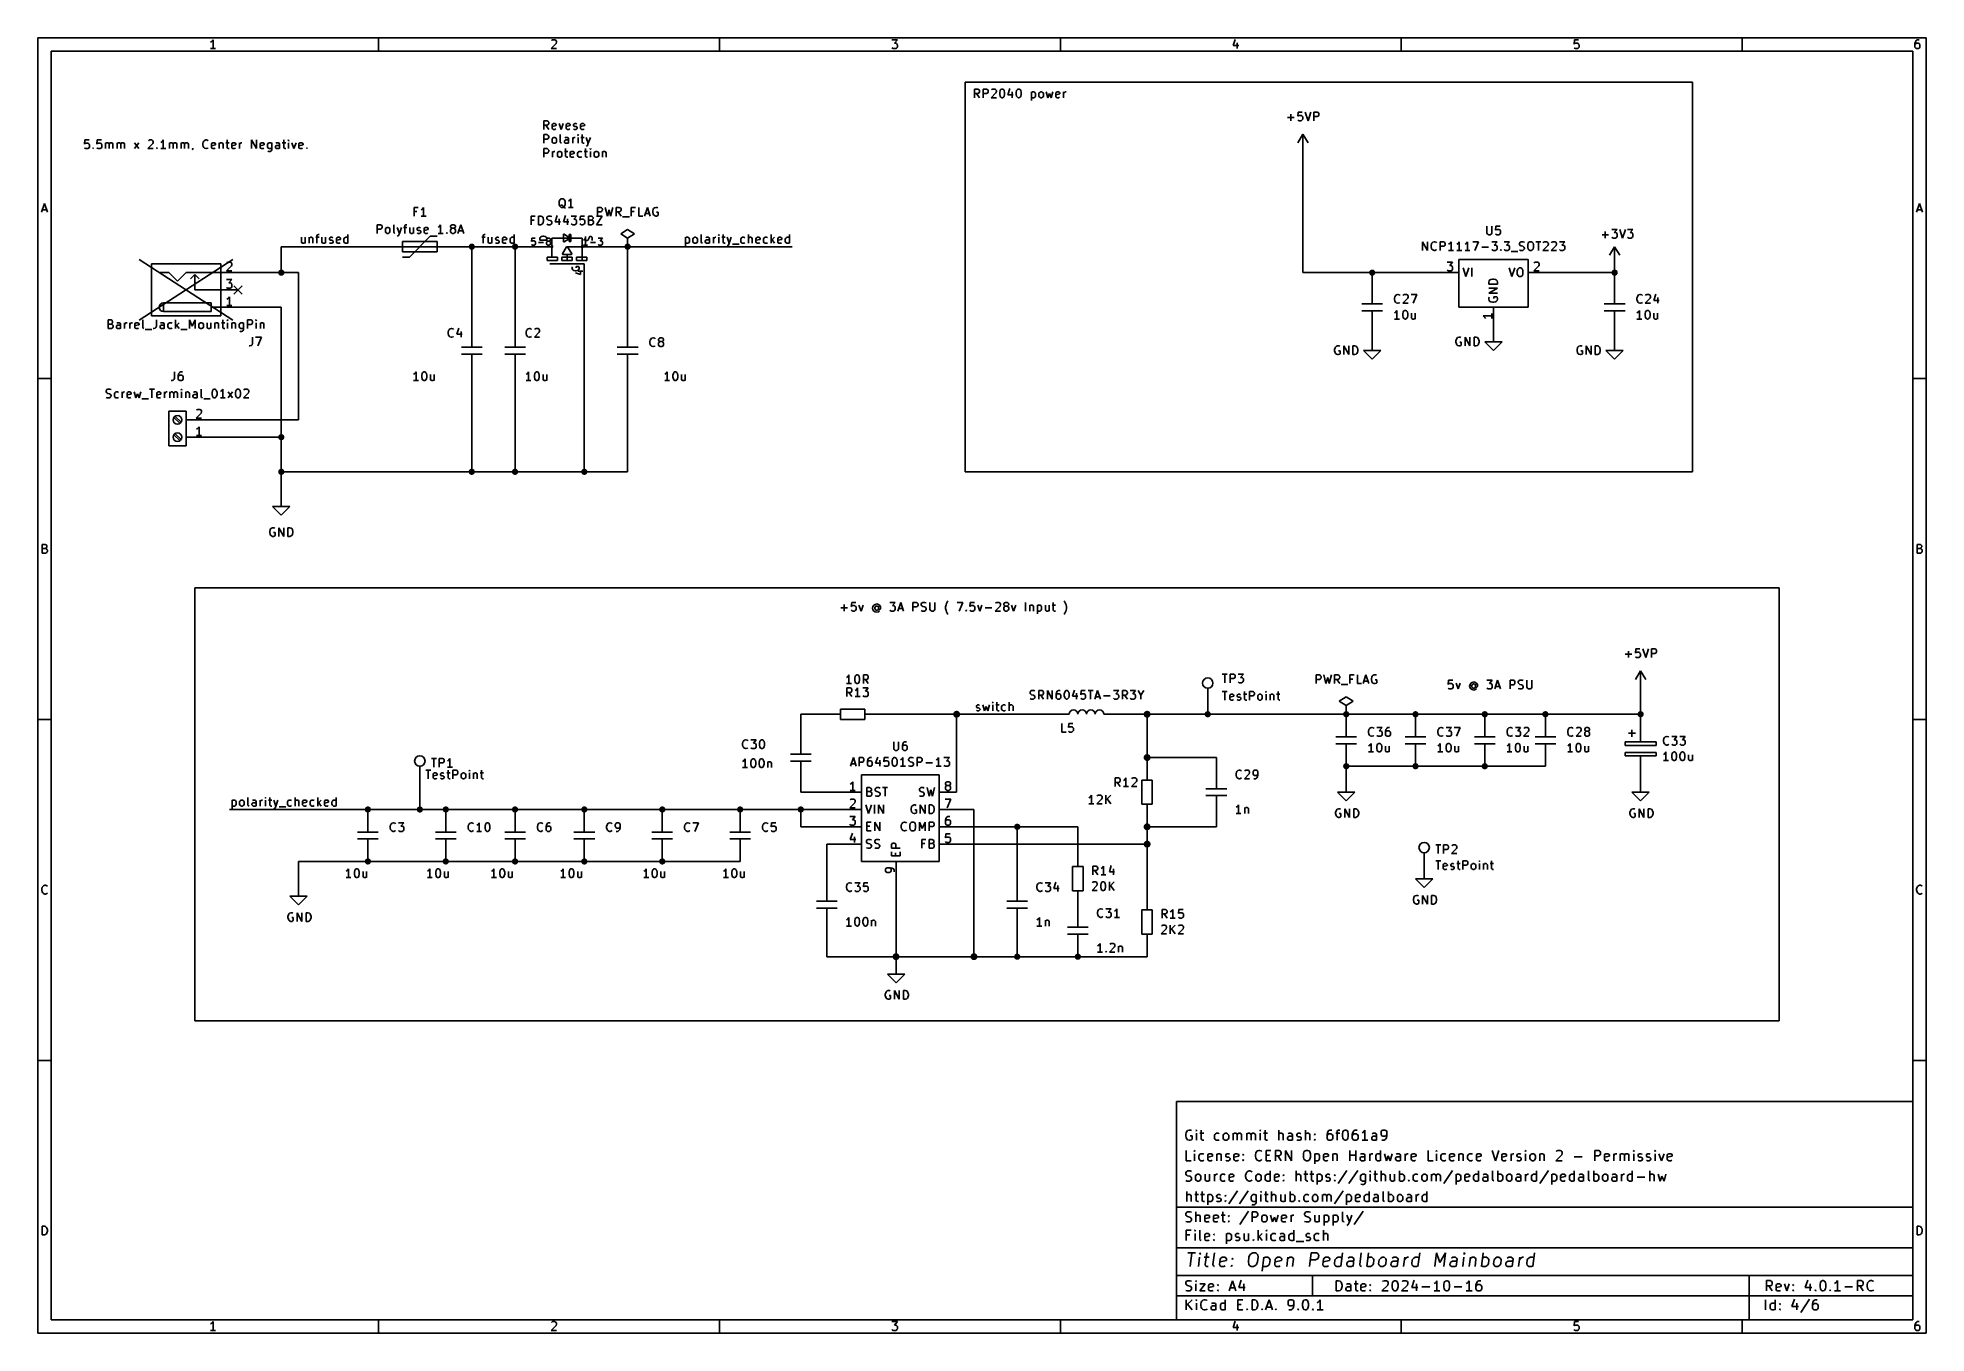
# Model space of a CAD drawing. Extents: x 0.4 to 11.3, y -7.9 to -0.4.
import ezdxf

# ---------------------------------------------------------------- set-up
doc = ezdxf.new("R2010")
doc.units = 0
doc.header["$MEASUREMENT"] = 0
for name, color, linetype in [('BLUE2', 5, 'CONTINUOUS'), ('BLUE3', 171, 'CONTINUOUS'), ('CYAN2', 4, 'CONTINUOUS'), ('GRAY1', 251, 'CONTINUOUS'), ('GRAY3', 9, 'CONTINUOUS'), ('GREEN3', 91, 'CONTINUOUS'), ('LORANGE', 41, 'CONTINUOUS'), ('LYELLOW', 51, 'CONTINUOUS'), ('RED2', 1, 'CONTINUOUS'), ('RED3', 11, 'CONTINUOUS'), ('WHITE', 7, 'CONTINUOUS')]:
    doc.layers.add(name, color=color, linetype=linetype)

msp = doc.modelspace()

# ---------------------------------------------------------------- linework, layer by layer
at = {"layer": 'BLUE2', "linetype": 'CONTINUOUS'}
for p, q in [((1.526, -1.826), (1.574, -1.874)), ((1.574, -1.826), (1.526, -1.874))]:
    msp.add_line(p, q, dxfattribs=at)
at = {"layer": 'BLUE3', "linetype": 'CONTINUOUS'}
for p, q in [((5.75, -0.65), (5.75, -2.9)), ((9.95, -0.65), (5.75, -0.65)), ((5.75, -0.65), (5.75, -2.9)), ((9.95, -0.65), (5.75, -0.65)), ((9.95, -2.9), (9.95, -0.65)), ((9.95, -2.9), (9.95, -0.65)), ((5.804, -0.74), (5.804, -0.69)), ((5.804, -0.69), (5.823, -0.69)), ((5.823, -0.716), (5.804, -0.716)), ((5.832, -0.74), (5.815, -0.716)), ((5.823, -0.69), (5.827, -0.692)), ((5.827, -0.713), (5.823, -0.716)), ((5.827, -0.692), (5.83, -0.694)), ((5.83, -0.711), (5.827, -0.713)), ((5.83, -0.694), (5.832, -0.699)), ((5.832, -0.706), (5.83, -0.711)), ((5.832, -0.699), (5.832, -0.706)), ((5.854, -0.74), (5.854, -0.69)), ((5.854, -0.69), (5.873, -0.69)), ((5.873, -0.716), (5.854, -0.716)), ((5.873, -0.69), (5.877, -0.692)), ((5.877, -0.713), (5.873, -0.716)), ((5.877, -0.692), (5.88, -0.694)), ((5.88, -0.711), (5.877, -0.713)), ((5.88, -0.694), (5.882, -0.699)), ((5.882, -0.706), (5.88, -0.711)), ((5.882, -0.699), (5.882, -0.706)), ((5.927, -0.711), (5.899, -0.74)), ((5.899, -0.74), (5.93, -0.74)), ((5.901, -0.694), (5.904, -0.692)), ((5.904, -0.692), (5.908, -0.69)), ((5.908, -0.69), (5.92, -0.69)), ((5.92, -0.69), (5.925, -0.692)), ((5.925, -0.692), (5.927, -0.694)), ((5.927, -0.694), (5.93, -0.699)), ((5.93, -0.704), (5.927, -0.711)), ((5.93, -0.699), (5.93, -0.704)), ((5.949, -0.709), (5.951, -0.699)), ((5.949, -0.721), (5.949, -0.709)), ((5.951, -0.73), (5.949, -0.721)), ((5.951, -0.699), (5.954, -0.694)), ((5.954, -0.735), (5.951, -0.73)), ((5.954, -0.694), (5.956, -0.692)), ((5.956, -0.737), (5.954, -0.735)), ((5.956, -0.692), (5.961, -0.69)), ((5.961, -0.74), (5.956, -0.737)), ((5.961, -0.69), (5.965, -0.69)), ((5.965, -0.74), (5.961, -0.74)), ((5.965, -0.69), (5.97, -0.692)), ((5.97, -0.737), (5.965, -0.74)), ((5.97, -0.692), (5.973, -0.694)), ((5.973, -0.735), (5.97, -0.737)), ((5.973, -0.694), (5.975, -0.699)), ((5.975, -0.73), (5.973, -0.735)), ((5.975, -0.699), (5.977, -0.709)), ((5.977, -0.721), (5.975, -0.73)), ((5.977, -0.709), (5.977, -0.721)), ((6.008, -0.687), (5.996, -0.723)), ((5.996, -0.723), (6.027, -0.723)), ((6.02, -0.706), (6.02, -0.74)), ((6.044, -0.709), (6.046, -0.699)), ((6.044, -0.721), (6.044, -0.709)), ((6.046, -0.73), (6.044, -0.721)), ((6.046, -0.699), (6.049, -0.694)), ((6.049, -0.735), (6.046, -0.73)), ((6.049, -0.694), (6.051, -0.692)), ((6.051, -0.737), (6.049, -0.735)), ((6.051, -0.692), (6.056, -0.69)), ((6.056, -0.74), (6.051, -0.737)), ((6.056, -0.69), (6.061, -0.69)), ((6.061, -0.74), (6.056, -0.74)), ((6.061, -0.69), (6.065, -0.692)), ((6.065, -0.737), (6.061, -0.74)), ((6.065, -0.692), (6.068, -0.694)), ((6.068, -0.735), (6.065, -0.737)), ((6.068, -0.694), (6.07, -0.699)), ((6.07, -0.73), (6.068, -0.735)), ((6.07, -0.699), (6.073, -0.709)), ((6.073, -0.721), (6.07, -0.73)), ((6.073, -0.709), (6.073, -0.721)), ((6.132, -0.706), (6.132, -0.756)), ((6.132, -0.709), (6.137, -0.706)), ((6.137, -0.74), (6.132, -0.737)), ((6.137, -0.706), (6.146, -0.706)), ((6.146, -0.74), (6.137, -0.74)), ((6.146, -0.706), (6.151, -0.709)), ((6.151, -0.737), (6.146, -0.74)), ((6.151, -0.709), (6.154, -0.711)), ((6.154, -0.735), (6.151, -0.737)), ((6.154, -0.711), (6.156, -0.716)), ((6.156, -0.73), (6.154, -0.735)), ((6.156, -0.716), (6.156, -0.73)), ((6.175, -0.716), (6.177, -0.711)), ((6.175, -0.73), (6.175, -0.716)), ((6.177, -0.735), (6.175, -0.73)), ((6.177, -0.711), (6.18, -0.709)), ((6.18, -0.737), (6.177, -0.735)), ((6.18, -0.709), (6.184, -0.706)), ((6.184, -0.74), (6.18, -0.737)), ((6.184, -0.706), (6.192, -0.706)), ((6.192, -0.74), (6.184, -0.74)), ((6.192, -0.706), (6.196, -0.709)), ((6.196, -0.737), (6.192, -0.74)), ((6.196, -0.709), (6.199, -0.711)), ((6.199, -0.735), (6.196, -0.737)), ((6.199, -0.711), (6.201, -0.716)), ((6.201, -0.73), (6.199, -0.735)), ((6.201, -0.716), (6.201, -0.73)), ((6.218, -0.706), (6.227, -0.74)), ((6.227, -0.74), (6.237, -0.716)), ((6.237, -0.716), (6.246, -0.74)), ((6.246, -0.74), (6.256, -0.706)), ((6.273, -0.713), (6.275, -0.709)), ((6.273, -0.732), (6.273, -0.713)), ((6.296, -0.718), (6.273, -0.723)), ((6.275, -0.737), (6.273, -0.732)), ((6.275, -0.709), (6.28, -0.706)), ((6.28, -0.74), (6.275, -0.737)), ((6.28, -0.706), (6.289, -0.706)), ((6.289, -0.74), (6.28, -0.74)), ((6.289, -0.706), (6.294, -0.709)), ((6.294, -0.737), (6.289, -0.74)), ((6.294, -0.709), (6.296, -0.713)), ((6.296, -0.713), (6.296, -0.718)), ((6.318, -0.74), (6.318, -0.706)), ((6.318, -0.716), (6.32, -0.711)), ((6.32, -0.711), (6.323, -0.709)), ((6.323, -0.709), (6.327, -0.706)), ((6.327, -0.706), (6.332, -0.706)), ((3.316, -0.923), (3.316, -0.873)), ((3.316, -0.873), (3.335, -0.873)), ((3.335, -0.899), (3.316, -0.899)), ((3.316, -1.003), (3.316, -0.953)), ((3.316, -0.953), (3.335, -0.953)), ((3.335, -0.979), (3.316, -0.979)), ((3.345, -0.923), (3.328, -0.899)), ((3.335, -0.873), (3.34, -0.875)), ((3.34, -0.897), (3.335, -0.899)), ((3.335, -0.953), (3.34, -0.956)), ((3.34, -0.977), (3.335, -0.979)), ((3.34, -0.875), (3.342, -0.877)), ((3.342, -0.894), (3.34, -0.897)), ((3.34, -0.956), (3.342, -0.958)), ((3.342, -0.975), (3.34, -0.977)), ((3.342, -0.877), (3.345, -0.882)), ((3.345, -0.889), (3.342, -0.894)), ((3.342, -0.958), (3.345, -0.963)), ((3.345, -0.97), (3.342, -0.975)), ((3.345, -0.882), (3.345, -0.889)), ((3.345, -0.963), (3.345, -0.97)), ((3.364, -0.897), (3.366, -0.892)), ((3.364, -0.916), (3.364, -0.897)), ((3.387, -0.901), (3.364, -0.906)), ((3.366, -0.92), (3.364, -0.916)), ((3.364, -0.979), (3.366, -0.975)), ((3.364, -0.994), (3.364, -0.979)), ((3.366, -0.892), (3.371, -0.889)), ((3.371, -0.923), (3.366, -0.92)), ((3.366, -0.975), (3.368, -0.972)), ((3.368, -0.972), (3.373, -0.97)), ((3.371, -0.889), (3.38, -0.889)), ((3.38, -0.923), (3.371, -0.923)), ((3.373, -0.97), (3.38, -0.97)), ((3.38, -0.889), (3.385, -0.892)), ((3.385, -0.92), (3.38, -0.923)), ((3.38, -0.97), (3.385, -0.972)), ((3.385, -0.892), (3.387, -0.897)), ((3.385, -0.972), (3.387, -0.975)), ((3.387, -0.897), (3.387, -0.901)), ((3.387, -0.975), (3.39, -0.979)), ((3.39, -0.979), (3.39, -0.994)), ((3.404, -0.889), (3.416, -0.923)), ((3.411, -0.996), (3.411, -0.953)), ((3.416, -0.923), (3.428, -0.889)), ((3.442, -0.97), (3.437, -0.972)), ((3.452, -0.97), (3.442, -0.97)), ((3.445, -0.897), (3.447, -0.892)), ((3.445, -0.916), (3.445, -0.897)), ((3.468, -0.901), (3.445, -0.906)), ((3.447, -0.92), (3.445, -0.916)), ((3.447, -0.892), (3.452, -0.889)), ((3.452, -0.923), (3.447, -0.92)), ((3.452, -0.889), (3.461, -0.889)), ((3.461, -0.923), (3.452, -0.923)), ((3.456, -0.972), (3.452, -0.97)), ((3.459, -0.977), (3.456, -0.972)), ((3.459, -1.003), (3.459, -0.977)), ((3.461, -0.889), (3.466, -0.892)), ((3.466, -0.92), (3.461, -0.923)), ((3.466, -0.892), (3.468, -0.897)), ((3.468, -0.897), (3.468, -0.901)), ((3.483, -1.003), (3.483, -0.97)), ((3.483, -0.979), (3.485, -0.975)), ((3.485, -0.975), (3.487, -0.972)), ((3.487, -0.897), (3.49, -0.892)), ((3.487, -0.899), (3.487, -0.897)), ((3.49, -0.904), (3.487, -0.899)), ((3.487, -0.92), (3.492, -0.923)), ((3.487, -0.972), (3.492, -0.97)), ((3.49, -0.892), (3.495, -0.889)), ((3.495, -0.906), (3.49, -0.904)), ((3.492, -0.923), (3.502, -0.923)), ((3.492, -0.97), (3.497, -0.97)), ((3.495, -0.889), (3.502, -0.889)), ((3.502, -0.906), (3.495, -0.906)), ((3.502, -0.889), (3.506, -0.892)), ((3.506, -0.908), (3.502, -0.906)), ((3.502, -0.923), (3.506, -0.92)), ((3.509, -0.913), (3.506, -0.908)), ((3.506, -0.92), (3.509, -0.916)), ((3.509, -0.916), (3.509, -0.913)), ((3.514, -0.953), (3.511, -0.956)), ((3.511, -0.956), (3.514, -0.958)), ((3.516, -0.956), (3.514, -0.953)), ((3.514, -0.953), (3.514, -0.958)), ((3.514, -0.958), (3.516, -0.956)), ((3.514, -1.003), (3.514, -0.97)), ((3.528, -0.897), (3.53, -0.892)), ((3.528, -0.916), (3.528, -0.897)), ((3.552, -0.901), (3.528, -0.906)), ((3.53, -0.92), (3.528, -0.916)), ((3.53, -0.892), (3.535, -0.889)), ((3.535, -0.923), (3.53, -0.92)), ((3.53, -0.97), (3.549, -0.97)), ((3.535, -0.889), (3.545, -0.889)), ((3.545, -0.923), (3.535, -0.923)), ((3.537, -0.953), (3.537, -0.996)), ((3.545, -0.889), (3.549, -0.892)), ((3.549, -0.92), (3.545, -0.923)), ((3.549, -0.892), (3.552, -0.897)), ((3.552, -0.897), (3.552, -0.901)), ((3.561, -0.97), (3.573, -1.003)), ((3.585, -0.97), (3.573, -1.003)), ((0.666, -0.984), (0.664, -1.008)), ((0.664, -1.008), (0.666, -1.005)), ((0.666, -1.031), (0.664, -1.029)), ((0.69, -0.984), (0.666, -0.984)), ((0.666, -1.005), (0.671, -1.003)), ((0.671, -1.034), (0.666, -1.031)), ((0.671, -1.003), (0.683, -1.003)), ((0.683, -1.034), (0.671, -1.034)), ((0.683, -1.003), (0.687, -1.005)), ((0.687, -1.031), (0.683, -1.034)), ((0.687, -1.005), (0.69, -1.008)), ((0.69, -1.029), (0.687, -1.031)), ((0.69, -1.008), (0.692, -1.012)), ((0.692, -1.024), (0.69, -1.029)), ((0.692, -1.012), (0.692, -1.024)), ((0.711, -1.031), (0.714, -1.029)), ((0.714, -1.034), (0.711, -1.031)), ((0.714, -1.029), (0.716, -1.031)), ((0.714, -1.029), (0.714, -1.034)), ((0.716, -1.031), (0.714, -1.034)), ((0.737, -0.984), (0.735, -1.008)), ((0.735, -1.008), (0.737, -1.005)), ((0.737, -1.031), (0.735, -1.029)), ((0.761, -0.984), (0.737, -0.984)), ((0.737, -1.005), (0.742, -1.003)), ((0.742, -1.034), (0.737, -1.031)), ((0.742, -1.003), (0.754, -1.003)), ((0.754, -1.034), (0.742, -1.034)), ((0.754, -1.003), (0.759, -1.005)), ((0.759, -1.031), (0.754, -1.034)), ((0.759, -1.005), (0.761, -1.008)), ((0.761, -1.029), (0.759, -1.031)), ((0.761, -1.008), (0.764, -1.012)), ((0.764, -1.024), (0.761, -1.029)), ((0.764, -1.012), (0.764, -1.024)), ((0.785, -1.034), (0.785, -1)), ((0.785, -1.005), (0.787, -1.003)), ((0.787, -1.003), (0.792, -1)), ((0.792, -1), (0.799, -1)), ((0.799, -1), (0.804, -1.003)), ((0.804, -1.003), (0.806, -1.008)), ((0.806, -1.008), (0.809, -1.003)), ((0.806, -1.008), (0.806, -1.034)), ((0.809, -1.003), (0.814, -1)), ((0.814, -1), (0.821, -1)), ((0.821, -1), (0.826, -1.003)), ((0.826, -1.003), (0.828, -1.008)), ((0.828, -1.008), (0.828, -1.034)), ((0.852, -1.034), (0.852, -1)), ((0.852, -1.005), (0.854, -1.003)), ((0.854, -1.003), (0.859, -1)), ((0.859, -1), (0.866, -1)), ((0.866, -1), (0.871, -1.003)), ((0.871, -1.003), (0.873, -1.008)), ((0.873, -1.008), (0.876, -1.003)), ((0.873, -1.008), (0.873, -1.034)), ((0.876, -1.003), (0.88, -1)), ((0.88, -1), (0.887, -1)), ((0.887, -1), (0.892, -1.003)), ((0.892, -1.003), (0.895, -1.008)), ((0.895, -1.008), (0.895, -1.034)), ((0.952, -1.034), (0.978, -1)), ((0.952, -1), (0.978, -1.034)), ((1.059, -1.005), (1.03, -1.034)), ((1.03, -1.034), (1.061, -1.034)), ((1.033, -0.988), (1.035, -0.986)), ((1.035, -0.986), (1.04, -0.984)), ((1.04, -0.984), (1.052, -0.984)), ((1.052, -0.984), (1.056, -0.986)), ((1.056, -0.986), (1.059, -0.988)), ((1.059, -0.988), (1.061, -0.993)), ((1.061, -0.998), (1.059, -1.005)), ((1.061, -0.993), (1.061, -0.998)), ((1.08, -1.031), (1.083, -1.029)), ((1.083, -1.034), (1.08, -1.031)), ((1.083, -1.029), (1.085, -1.031)), ((1.083, -1.029), (1.083, -1.034)), ((1.085, -1.031), (1.083, -1.034)), ((1.109, -0.996), (1.104, -0.998)), ((1.133, -1.034), (1.104, -1.034)), ((1.114, -0.991), (1.109, -0.996)), ((1.118, -0.984), (1.114, -0.991)), ((1.118, -1.034), (1.118, -0.984)), ((1.154, -1.034), (1.154, -1)), ((1.154, -1.005), (1.156, -1.003)), ((1.156, -1.003), (1.161, -1)), ((1.161, -1), (1.168, -1)), ((1.168, -1), (1.173, -1.003)), ((1.173, -1.003), (1.176, -1.008)), ((1.176, -1.008), (1.178, -1.003)), ((1.176, -1.008), (1.176, -1.034)), ((1.178, -1.003), (1.183, -1)), ((1.183, -1), (1.19, -1)), ((1.19, -1), (1.195, -1.003)), ((1.195, -1.003), (1.197, -1.008)), ((1.197, -1.008), (1.197, -1.034)), ((1.221, -1.034), (1.221, -1)), ((1.221, -1.005), (1.223, -1.003)), ((1.223, -1.003), (1.228, -1)), ((1.228, -1), (1.235, -1)), ((1.235, -1), (1.24, -1.003)), ((1.24, -1.003), (1.242, -1.008)), ((1.242, -1.008), (1.245, -1.003)), ((1.242, -1.008), (1.242, -1.034)), ((1.245, -1.003), (1.249, -1)), ((1.249, -1), (1.256, -1)), ((1.256, -1), (1.261, -1.003)), ((1.261, -1.003), (1.264, -1.008)), ((1.264, -1.008), (1.264, -1.034)), ((1.287, -1.038), (1.285, -1.041)), ((1.29, -1.034), (1.287, -1.038)), ((1.29, -1.031), (1.29, -1.034)), ((1.347, -1.005), (1.349, -0.996)), ((1.347, -1.012), (1.347, -1.005)), ((1.349, -1.022), (1.347, -1.012)), ((1.349, -0.996), (1.352, -0.991)), ((1.352, -1.027), (1.349, -1.022)), ((1.352, -0.991), (1.356, -0.986)), ((1.356, -1.031), (1.352, -1.027)), ((1.356, -0.986), (1.364, -0.984)), ((1.364, -1.034), (1.356, -1.031)), ((1.364, -0.984), (1.368, -0.984)), ((1.368, -1.034), (1.364, -1.034)), ((1.368, -0.984), (1.376, -0.986)), ((1.376, -1.031), (1.368, -1.034)), ((1.376, -0.986), (1.378, -0.988)), ((1.378, -1.029), (1.376, -1.031)), ((1.397, -1.008), (1.399, -1.003)), ((1.397, -1.027), (1.397, -1.008)), ((1.421, -1.012), (1.397, -1.017)), ((1.399, -1.031), (1.397, -1.027)), ((1.399, -1.003), (1.404, -1)), ((1.404, -1.034), (1.399, -1.031)), ((1.404, -1), (1.414, -1)), ((1.414, -1.034), (1.404, -1.034)), ((1.414, -1), (1.418, -1.003)), ((1.418, -1.031), (1.414, -1.034)), ((1.418, -1.003), (1.421, -1.008)), ((1.421, -1.008), (1.421, -1.012)), ((1.442, -1), (1.442, -1.034)), ((1.442, -1.005), (1.445, -1.003)), ((1.445, -1.003), (1.449, -1)), ((1.449, -1), (1.456, -1)), ((1.456, -1), (1.461, -1.003)), ((1.461, -1.003), (1.464, -1.008)), ((1.464, -1.008), (1.464, -1.034)), ((1.48, -1), (1.499, -1)), ((1.487, -0.984), (1.487, -1.027)), ((1.487, -1.027), (1.49, -1.031)), ((1.49, -1.031), (1.495, -1.034)), ((1.495, -1.034), (1.499, -1.034)), ((1.514, -1.008), (1.516, -1.003)), ((1.514, -1.027), (1.514, -1.008)), ((1.537, -1.012), (1.514, -1.017)), ((1.516, -1.031), (1.514, -1.027)), ((1.516, -1.003), (1.521, -1)), ((1.521, -1.034), (1.516, -1.031)), ((1.521, -1), (1.53, -1)), ((1.53, -1.034), (1.521, -1.034)), ((1.53, -1), (1.535, -1.003)), ((1.535, -1.031), (1.53, -1.034)), ((1.535, -1.003), (1.537, -1.008)), ((1.537, -1.008), (1.537, -1.012)), ((1.559, -1.034), (1.559, -1)), ((1.559, -1.01), (1.561, -1.005)), ((1.561, -1.005), (1.564, -1.003)), ((1.564, -1.003), (1.568, -1)), ((1.568, -1), (1.573, -1)), ((1.628, -1.034), (1.628, -0.984)), ((1.628, -0.984), (1.656, -1.034)), ((1.656, -1.034), (1.656, -0.984)), ((1.678, -1.008), (1.68, -1.003)), ((1.678, -1.027), (1.678, -1.008)), ((1.702, -1.012), (1.678, -1.017)), ((1.68, -1.031), (1.678, -1.027)), ((1.68, -1.003), (1.685, -1)), ((1.685, -1.034), (1.68, -1.031)), ((1.685, -1), (1.695, -1)), ((1.695, -1.034), (1.685, -1.034)), ((1.695, -1), (1.699, -1.003)), ((1.699, -1.031), (1.695, -1.034)), ((1.699, -1.003), (1.702, -1.008)), ((1.702, -1.008), (1.702, -1.012)), ((1.721, -1.01), (1.723, -1.005)), ((1.721, -1.024), (1.721, -1.01)), ((1.723, -1.029), (1.721, -1.024)), ((1.723, -1.005), (1.726, -1.003)), ((1.726, -1.031), (1.723, -1.029)), ((1.728, -1.05), (1.723, -1.048)), ((1.726, -1.003), (1.73, -1)), ((1.73, -1.034), (1.726, -1.031)), ((1.735, -1.05), (1.728, -1.05)), ((1.73, -1), (1.74, -1)), ((1.74, -1.034), (1.73, -1.034)), ((1.74, -1.048), (1.735, -1.05)), ((1.74, -1), (1.745, -1.003)), ((1.745, -1.031), (1.74, -1.034)), ((1.742, -1.046), (1.74, -1.048)), ((1.745, -1.041), (1.742, -1.046)), ((1.745, -1), (1.745, -1.041)), ((1.766, -1.022), (1.768, -1.017)), ((1.766, -1.027), (1.766, -1.022)), ((1.768, -1.031), (1.766, -1.027)), ((1.773, -1), (1.768, -1.003)), ((1.768, -1.017), (1.773, -1.015)), ((1.773, -1.034), (1.768, -1.031)), ((1.783, -1), (1.773, -1)), ((1.773, -1.015), (1.785, -1.015)), ((1.785, -1.034), (1.773, -1.034)), ((1.787, -1.003), (1.783, -1)), ((1.785, -1.015), (1.79, -1.012)), ((1.79, -1.031), (1.785, -1.034)), ((1.79, -1.008), (1.787, -1.003)), ((1.79, -1.034), (1.79, -1.008)), ((1.806, -1), (1.826, -1)), ((1.814, -0.984), (1.814, -1.027)), ((1.814, -1.027), (1.816, -1.031)), ((1.816, -1.031), (1.821, -1.034)), ((1.821, -1.034), (1.826, -1.034)), ((1.842, -0.984), (1.84, -0.986)), ((1.84, -0.986), (1.842, -0.988)), ((1.845, -0.986), (1.842, -0.984)), ((1.842, -0.984), (1.842, -0.988)), ((1.842, -0.988), (1.845, -0.986)), ((1.842, -1.034), (1.842, -1)), ((1.861, -1), (1.873, -1.034)), ((1.873, -1.034), (1.885, -1)), ((1.902, -1.008), (1.904, -1.003)), ((1.902, -1.027), (1.902, -1.008)), ((1.926, -1.012), (1.902, -1.017)), ((1.904, -1.031), (1.902, -1.027)), ((1.904, -1.003), (1.909, -1)), ((1.909, -1.034), (1.904, -1.031)), ((1.909, -1), (1.918, -1)), ((1.918, -1.034), (1.909, -1.034)), ((1.918, -1), (1.923, -1.003)), ((1.923, -1.031), (1.918, -1.034)), ((1.923, -1.003), (1.926, -1.008)), ((1.926, -1.008), (1.926, -1.012)), ((1.945, -1.031), (1.947, -1.029)), ((1.947, -1.034), (1.945, -1.031)), ((1.947, -1.029), (1.949, -1.031)), ((1.947, -1.029), (1.947, -1.034)), ((1.949, -1.031), (1.947, -1.034)), ((3.316, -1.084), (3.316, -1.034)), ((3.316, -1.034), (3.335, -1.034)), ((3.335, -1.06), (3.316, -1.06)), ((3.335, -1.034), (3.34, -1.036)), ((3.34, -1.058), (3.335, -1.06)), ((3.34, -1.036), (3.342, -1.038)), ((3.342, -1.055), (3.34, -1.058)), ((3.342, -1.038), (3.345, -1.043)), ((3.345, -1.05), (3.342, -1.055)), ((3.345, -1.043), (3.345, -1.05)), ((3.366, -0.998), (3.364, -0.994)), ((3.368, -1.001), (3.366, -0.998)), ((3.366, -1.084), (3.366, -1.05)), ((3.366, -1.06), (3.368, -1.055)), ((3.373, -1.003), (3.368, -1.001)), ((3.368, -1.055), (3.371, -1.053)), ((3.371, -1.053), (3.376, -1.05)), ((3.38, -1.003), (3.373, -1.003)), ((3.376, -1.05), (3.38, -1.05)), ((3.385, -1.001), (3.38, -1.003)), ((3.387, -0.998), (3.385, -1.001)), ((3.39, -0.994), (3.387, -0.998)), ((3.395, -1.06), (3.397, -1.055)), ((3.395, -1.074), (3.395, -1.06)), ((3.397, -1.079), (3.395, -1.074)), ((3.397, -1.055), (3.399, -1.053)), ((3.399, -1.081), (3.397, -1.079)), ((3.399, -1.053), (3.404, -1.05)), ((3.404, -1.084), (3.399, -1.081)), ((3.404, -1.05), (3.411, -1.05)), ((3.411, -1.084), (3.404, -1.084)), ((3.414, -1.001), (3.411, -0.996)), ((3.411, -1.05), (3.416, -1.053)), ((3.416, -1.081), (3.411, -1.084)), ((3.418, -1.003), (3.414, -1.001)), ((3.416, -1.053), (3.418, -1.055)), ((3.418, -1.079), (3.416, -1.081)), ((3.418, -1.055), (3.421, -1.06)), ((3.421, -1.074), (3.418, -1.079)), ((3.421, -1.06), (3.421, -1.074)), ((3.435, -0.991), (3.437, -0.987)), ((3.435, -0.996), (3.435, -0.991)), ((3.437, -1.001), (3.435, -0.996)), ((3.435, -1.05), (3.454, -1.05)), ((3.437, -0.987), (3.442, -0.984)), ((3.442, -1.003), (3.437, -1.001)), ((3.442, -0.984), (3.454, -0.984)), ((3.454, -1.003), (3.442, -1.003)), ((3.442, -1.034), (3.442, -1.077)), ((3.442, -1.077), (3.445, -1.081)), ((3.445, -1.081), (3.449, -1.084)), ((3.449, -1.084), (3.454, -1.084)), ((3.454, -0.984), (3.459, -0.982)), ((3.459, -1.001), (3.454, -1.003)), ((3.468, -1.058), (3.471, -1.053)), ((3.468, -1.077), (3.468, -1.058)), ((3.492, -1.062), (3.468, -1.067)), ((3.471, -1.081), (3.468, -1.077)), ((3.471, -1.053), (3.476, -1.05)), ((3.476, -1.084), (3.471, -1.081)), ((3.476, -1.05), (3.485, -1.05)), ((3.485, -1.084), (3.476, -1.084)), ((3.485, -1.05), (3.49, -1.053)), ((3.49, -1.081), (3.485, -1.084)), ((3.49, -1.053), (3.492, -1.058)), ((3.492, -1.058), (3.492, -1.062)), ((3.511, -1.06), (3.514, -1.055)), ((3.511, -1.074), (3.511, -1.06)), ((3.514, -1.079), (3.511, -1.074)), ((3.514, -1.055), (3.516, -1.053)), ((3.516, -1.081), (3.514, -1.079)), ((3.516, -1.053), (3.521, -1.05)), ((3.521, -1.084), (3.516, -1.081)), ((3.521, -1.05), (3.53, -1.05)), ((3.53, -1.084), (3.521, -1.084)), ((3.53, -1.05), (3.535, -1.053)), ((3.535, -1.081), (3.53, -1.084)), ((3.537, -0.996), (3.54, -1.001)), ((3.54, -1.001), (3.545, -1.003)), ((3.545, -1.003), (3.549, -1.003)), ((3.549, -1.05), (3.568, -1.05)), ((3.556, -1.034), (3.556, -1.077)), ((3.556, -1.077), (3.559, -1.081)), ((3.559, -1.081), (3.564, -1.084)), ((3.566, -1.018), (3.561, -1.02)), ((3.564, -1.084), (3.568, -1.084)), ((3.568, -1.015), (3.566, -1.018)), ((3.573, -1.003), (3.568, -1.015)), ((3.585, -1.034), (3.583, -1.036)), ((3.583, -1.036), (3.585, -1.038)), ((3.587, -1.036), (3.585, -1.034)), ((3.585, -1.034), (3.585, -1.038)), ((3.585, -1.038), (3.587, -1.036)), ((3.585, -1.084), (3.585, -1.05)), ((3.606, -1.06), (3.609, -1.055)), ((3.606, -1.074), (3.606, -1.06)), ((3.609, -1.079), (3.606, -1.074)), ((3.609, -1.055), (3.611, -1.053)), ((3.611, -1.081), (3.609, -1.079)), ((3.611, -1.053), (3.616, -1.05)), ((3.616, -1.084), (3.611, -1.081)), ((3.616, -1.05), (3.623, -1.05)), ((3.623, -1.084), (3.616, -1.084)), ((3.623, -1.05), (3.628, -1.053)), ((3.628, -1.081), (3.623, -1.084)), ((3.628, -1.053), (3.63, -1.055)), ((3.63, -1.079), (3.628, -1.081)), ((3.63, -1.055), (3.633, -1.06)), ((3.633, -1.074), (3.63, -1.079)), ((3.633, -1.06), (3.633, -1.074)), ((3.654, -1.05), (3.654, -1.084)), ((3.654, -1.055), (3.656, -1.053)), ((3.656, -1.053), (3.661, -1.05)), ((3.661, -1.05), (3.668, -1.05)), ((3.668, -1.05), (3.673, -1.053)), ((3.673, -1.053), (3.676, -1.058)), ((3.676, -1.058), (3.676, -1.084)), ((5.75, -2.9), (9.95, -2.9)), ((5.75, -2.9), (9.95, -2.9)), ((1.3, -3.57), (1.3, -6.07)), ((1.3, -3.57), (10.45, -3.57)), ((10.45, -3.57), (10.45, -6.07)), ((5.032, -3.685), (5.07, -3.685)), ((5.051, -3.704), (5.051, -3.666)), ((5.094, -3.654), (5.091, -3.678)), ((5.091, -3.678), (5.094, -3.675)), ((5.094, -3.701), (5.091, -3.699)), ((5.117, -3.654), (5.094, -3.654)), ((5.094, -3.675), (5.098, -3.673)), ((5.098, -3.704), (5.094, -3.701)), ((5.098, -3.673), (5.11, -3.673)), ((5.11, -3.704), (5.098, -3.704)), ((5.11, -3.673), (5.115, -3.675)), ((5.115, -3.701), (5.11, -3.704)), ((5.115, -3.675), (5.117, -3.678)), ((5.117, -3.699), (5.115, -3.701)), ((5.117, -3.678), (5.12, -3.682)), ((5.12, -3.694), (5.117, -3.699)), ((5.12, -3.682), (5.12, -3.694)), ((5.136, -3.67), (5.148, -3.704)), ((5.148, -3.704), (5.16, -3.67)), ((5.217, -3.678), (5.215, -3.687)), ((5.215, -3.687), (5.217, -3.697)), ((5.222, -3.67), (5.217, -3.678)), ((5.217, -3.697), (5.222, -3.704)), ((5.229, -3.666), (5.222, -3.67)), ((5.222, -3.704), (5.229, -3.708)), ((5.229, -3.68), (5.227, -3.685)), ((5.227, -3.685), (5.227, -3.689)), ((5.227, -3.689), (5.229, -3.694)), ((5.239, -3.663), (5.229, -3.666)), ((5.232, -3.678), (5.229, -3.68)), ((5.229, -3.694), (5.232, -3.697)), ((5.236, -3.675), (5.232, -3.678)), ((5.232, -3.697), (5.236, -3.699)), ((5.241, -3.675), (5.236, -3.675)), ((5.236, -3.699), (5.241, -3.699)), ((5.248, -3.666), (5.239, -3.663)), ((5.246, -3.678), (5.241, -3.675)), ((5.241, -3.699), (5.246, -3.697)), ((5.248, -3.68), (5.246, -3.678)), ((5.246, -3.697), (5.248, -3.694)), ((5.255, -3.67), (5.248, -3.666)), ((5.248, -3.675), (5.248, -3.694)), ((5.248, -3.694), (5.251, -3.697)), ((5.248, -3.708), (5.255, -3.704)), ((5.251, -3.697), (5.253, -3.697)), ((5.253, -3.697), (5.258, -3.694)), ((5.26, -3.678), (5.255, -3.67)), ((5.258, -3.694), (5.26, -3.689)), ((5.26, -3.689), (5.26, -3.678)), ((5.315, -3.654), (5.346, -3.654)), ((5.317, -3.701), (5.315, -3.699)), ((5.322, -3.704), (5.317, -3.701)), ((5.336, -3.704), (5.322, -3.704)), ((5.346, -3.654), (5.329, -3.673)), ((5.329, -3.673), (5.336, -3.673)), ((5.336, -3.673), (5.341, -3.675)), ((5.341, -3.701), (5.336, -3.704)), ((5.341, -3.675), (5.344, -3.678)), ((5.344, -3.699), (5.341, -3.701)), ((5.344, -3.678), (5.346, -3.682)), ((5.346, -3.694), (5.344, -3.699)), ((5.346, -3.682), (5.346, -3.694)), ((5.36, -3.704), (5.377, -3.654)), ((5.365, -3.689), (5.389, -3.689)), ((5.377, -3.654), (5.394, -3.704)), ((5.448, -3.704), (5.448, -3.654)), ((5.448, -3.654), (5.467, -3.654)), ((5.467, -3.68), (5.448, -3.68)), ((5.467, -3.654), (5.472, -3.656)), ((5.472, -3.678), (5.467, -3.68)), ((5.472, -3.656), (5.474, -3.658)), ((5.474, -3.675), (5.472, -3.678)), ((5.474, -3.658), (5.477, -3.663)), ((5.477, -3.67), (5.474, -3.675)), ((5.477, -3.663), (5.477, -3.67)), ((5.496, -3.663), (5.498, -3.658)), ((5.496, -3.668), (5.496, -3.663)), ((5.498, -3.673), (5.496, -3.668)), ((5.496, -3.701), (5.503, -3.704)), ((5.498, -3.658), (5.501, -3.656)), ((5.501, -3.675), (5.498, -3.673)), ((5.501, -3.656), (5.505, -3.654)), ((5.505, -3.678), (5.501, -3.675)), ((5.503, -3.704), (5.515, -3.704)), ((5.505, -3.654), (5.517, -3.654)), ((5.515, -3.68), (5.505, -3.678)), ((5.52, -3.682), (5.515, -3.68)), ((5.515, -3.704), (5.52, -3.701)), ((5.517, -3.654), (5.524, -3.656)), ((5.522, -3.685), (5.52, -3.682)), ((5.52, -3.701), (5.522, -3.699)), ((5.524, -3.689), (5.522, -3.685)), ((5.522, -3.699), (5.524, -3.694)), ((5.524, -3.694), (5.524, -3.689)), ((5.546, -3.654), (5.546, -3.694)), ((5.546, -3.694), (5.548, -3.699)), ((5.548, -3.699), (5.551, -3.701)), ((5.551, -3.701), (5.555, -3.704)), ((5.555, -3.704), (5.565, -3.704)), ((5.565, -3.704), (5.57, -3.701)), ((5.57, -3.701), (5.572, -3.699)), ((5.572, -3.699), (5.574, -3.694)), ((5.574, -3.694), (5.574, -3.654)), ((5.636, -3.68), (5.639, -3.668)), ((5.636, -3.689), (5.636, -3.68)), ((5.639, -3.701), (5.636, -3.689)), ((5.639, -3.668), (5.641, -3.661)), ((5.641, -3.708), (5.639, -3.701)), ((5.641, -3.661), (5.644, -3.656)), ((5.644, -3.656), (5.648, -3.649)), ((5.648, -3.649), (5.651, -3.647)), ((5.703, -3.654), (5.736, -3.654)), ((5.736, -3.654), (5.715, -3.704)), ((5.753, -3.701), (5.755, -3.699)), ((5.755, -3.704), (5.753, -3.701)), ((5.755, -3.699), (5.758, -3.701)), ((5.755, -3.699), (5.755, -3.704)), ((5.758, -3.701), (5.755, -3.704)), ((5.779, -3.654), (5.777, -3.678)), ((5.777, -3.678), (5.779, -3.675)), ((5.779, -3.701), (5.777, -3.699)), ((5.803, -3.654), (5.779, -3.654)), ((5.779, -3.675), (5.784, -3.673)), ((5.784, -3.704), (5.779, -3.701)), ((5.784, -3.673), (5.796, -3.673)), ((5.796, -3.704), (5.784, -3.704)), ((5.796, -3.673), (5.801, -3.675)), ((5.801, -3.701), (5.796, -3.704)), ((5.801, -3.675), (5.803, -3.678)), ((5.803, -3.699), (5.801, -3.701)), ((5.803, -3.678), (5.805, -3.682)), ((5.805, -3.694), (5.803, -3.699)), ((5.805, -3.682), (5.805, -3.694)), ((5.822, -3.67), (5.834, -3.704)), ((5.834, -3.704), (5.846, -3.67)), ((5.865, -3.685), (5.903, -3.685)), ((5.951, -3.675), (5.922, -3.704)), ((5.922, -3.704), (5.953, -3.704)), ((5.924, -3.658), (5.927, -3.656)), ((5.927, -3.656), (5.932, -3.654)), ((5.932, -3.654), (5.944, -3.654)), ((5.944, -3.654), (5.948, -3.656)), ((5.948, -3.656), (5.951, -3.658)), ((5.951, -3.658), (5.953, -3.663)), ((5.953, -3.668), (5.951, -3.675)), ((5.953, -3.663), (5.953, -3.668)), ((5.972, -3.663), (5.974, -3.658)), ((5.972, -3.666), (5.972, -3.663)), ((5.974, -3.67), (5.972, -3.666)), ((5.974, -3.68), (5.972, -3.685)), ((5.972, -3.685), (5.972, -3.694)), ((5.972, -3.694), (5.974, -3.699)), ((5.974, -3.658), (5.977, -3.656)), ((5.977, -3.673), (5.974, -3.67)), ((5.977, -3.678), (5.974, -3.68)), ((5.974, -3.699), (5.977, -3.701)), ((5.977, -3.656), (5.982, -3.654)), ((5.982, -3.675), (5.977, -3.673)), ((5.982, -3.675), (5.977, -3.678)), ((5.977, -3.701), (5.982, -3.704)), ((5.982, -3.654), (5.991, -3.654)), ((5.991, -3.675), (5.982, -3.675)), ((5.982, -3.704), (5.991, -3.704)), ((5.991, -3.654), (5.996, -3.656)), ((5.996, -3.673), (5.991, -3.675)), ((5.996, -3.678), (5.991, -3.675)), ((5.991, -3.704), (5.996, -3.701)), ((5.996, -3.656), (5.998, -3.658)), ((5.998, -3.67), (5.996, -3.673)), ((5.998, -3.68), (5.996, -3.678)), ((5.996, -3.701), (5.998, -3.699)), ((5.998, -3.658), (6.001, -3.663)), ((6.001, -3.666), (5.998, -3.67)), ((6.001, -3.685), (5.998, -3.68)), ((5.998, -3.699), (6.001, -3.694)), ((6.001, -3.663), (6.001, -3.666)), ((6.001, -3.694), (6.001, -3.685)), ((6.017, -3.67), (6.029, -3.704)), ((6.029, -3.704), (6.041, -3.67)), ((6.098, -3.704), (6.098, -3.654)), ((6.122, -3.67), (6.122, -3.704)), ((6.122, -3.675), (6.124, -3.673)), ((6.124, -3.673), (6.129, -3.67)), ((6.129, -3.67), (6.136, -3.67)), ((6.136, -3.67), (6.141, -3.673)), ((6.141, -3.673), (6.144, -3.678)), ((6.144, -3.678), (6.144, -3.704)), ((6.167, -3.67), (6.167, -3.72)), ((6.167, -3.673), (6.172, -3.67)), ((6.172, -3.704), (6.167, -3.701)), ((6.172, -3.67), (6.182, -3.67)), ((6.182, -3.704), (6.172, -3.704)), ((6.182, -3.67), (6.186, -3.673)), ((6.186, -3.701), (6.182, -3.704)), ((6.186, -3.673), (6.189, -3.675)), ((6.189, -3.699), (6.186, -3.701)), ((6.189, -3.675), (6.191, -3.68)), ((6.191, -3.694), (6.189, -3.699)), ((6.191, -3.68), (6.191, -3.694)), ((6.213, -3.67), (6.213, -3.697)), ((6.213, -3.697), (6.215, -3.701)), ((6.215, -3.701), (6.22, -3.704)), ((6.22, -3.704), (6.227, -3.704)), ((6.227, -3.704), (6.232, -3.701)), ((6.232, -3.701), (6.234, -3.699)), ((6.234, -3.67), (6.234, -3.704)), ((6.251, -3.67), (6.27, -3.67)), ((6.258, -3.654), (6.258, -3.697)), ((6.258, -3.697), (6.26, -3.701)), ((6.26, -3.701), (6.265, -3.704)), ((6.265, -3.704), (6.27, -3.704)), ((6.322, -3.649), (6.32, -3.647)), ((6.327, -3.656), (6.322, -3.649)), ((6.329, -3.661), (6.327, -3.656)), ((6.332, -3.668), (6.329, -3.661)), ((6.329, -3.708), (6.332, -3.701)), ((6.334, -3.68), (6.332, -3.668)), ((6.332, -3.701), (6.334, -3.689)), ((6.334, -3.689), (6.334, -3.68)), ((5.229, -3.708), (5.239, -3.711)), ((5.239, -3.711), (5.248, -3.708)), ((5.644, -3.713), (5.641, -3.708)), ((5.648, -3.72), (5.644, -3.713)), ((5.651, -3.723), (5.648, -3.72)), ((6.32, -3.723), (6.322, -3.72)), ((6.322, -3.72), (6.327, -3.713)), ((6.327, -3.713), (6.329, -3.708)), ((8.541, -4.104), (8.539, -4.128)), ((8.539, -4.128), (8.541, -4.125)), ((8.565, -4.104), (8.541, -4.104)), ((8.541, -4.125), (8.546, -4.123)), ((8.546, -4.123), (8.558, -4.123)), ((8.558, -4.123), (8.562, -4.125)), ((8.562, -4.125), (8.565, -4.128)), ((8.565, -4.128), (8.567, -4.132)), ((8.567, -4.132), (8.567, -4.144)), ((8.584, -4.12), (8.596, -4.154)), ((8.596, -4.154), (8.608, -4.12)), ((8.665, -4.128), (8.662, -4.137)), ((8.662, -4.137), (8.665, -4.147)), ((8.67, -4.12), (8.665, -4.128)), ((8.677, -4.116), (8.67, -4.12)), ((8.677, -4.13), (8.674, -4.135)), ((8.674, -4.135), (8.674, -4.139)), ((8.674, -4.139), (8.677, -4.144)), ((8.686, -4.113), (8.677, -4.116)), ((8.679, -4.128), (8.677, -4.13)), ((8.684, -4.125), (8.679, -4.128)), ((8.689, -4.125), (8.684, -4.125)), ((8.696, -4.116), (8.686, -4.113)), ((8.693, -4.128), (8.689, -4.125)), ((8.696, -4.13), (8.693, -4.128)), ((8.703, -4.12), (8.696, -4.116)), ((8.696, -4.125), (8.696, -4.144)), ((8.708, -4.128), (8.703, -4.12)), ((8.705, -4.144), (8.708, -4.139)), ((8.708, -4.139), (8.708, -4.128)), ((8.762, -4.104), (8.793, -4.104)), ((8.793, -4.104), (8.777, -4.123)), ((8.777, -4.123), (8.784, -4.123)), ((8.784, -4.123), (8.789, -4.125)), ((8.789, -4.125), (8.791, -4.128)), ((8.791, -4.128), (8.793, -4.132)), ((8.793, -4.132), (8.793, -4.144)), ((8.808, -4.154), (8.824, -4.104)), ((8.812, -4.139), (8.836, -4.139)), ((8.824, -4.104), (8.841, -4.154)), ((8.896, -4.154), (8.896, -4.104)), ((8.896, -4.104), (8.915, -4.104)), ((8.915, -4.13), (8.896, -4.13)), ((8.915, -4.104), (8.92, -4.106)), ((8.92, -4.128), (8.915, -4.13)), ((8.92, -4.106), (8.922, -4.108)), ((8.922, -4.125), (8.92, -4.128)), ((8.922, -4.108), (8.924, -4.113)), ((8.924, -4.12), (8.922, -4.125)), ((8.924, -4.113), (8.924, -4.12)), ((8.943, -4.113), (8.946, -4.108)), ((8.943, -4.118), (8.943, -4.113)), ((8.946, -4.123), (8.943, -4.118)), ((8.946, -4.108), (8.948, -4.106)), ((8.948, -4.125), (8.946, -4.123)), ((8.948, -4.106), (8.953, -4.104)), ((8.953, -4.128), (8.948, -4.125)), ((8.953, -4.104), (8.965, -4.104)), ((8.962, -4.13), (8.953, -4.128)), ((8.967, -4.132), (8.962, -4.13)), ((8.965, -4.104), (8.972, -4.106)), ((8.97, -4.135), (8.967, -4.132)), ((8.972, -4.139), (8.97, -4.135)), ((8.972, -4.144), (8.972, -4.139)), ((8.993, -4.104), (8.993, -4.144)), ((9.022, -4.144), (9.022, -4.104)), ((8.541, -4.151), (8.539, -4.149)), ((8.546, -4.154), (8.541, -4.151)), ((8.558, -4.154), (8.546, -4.154)), ((8.562, -4.151), (8.558, -4.154)), ((8.565, -4.149), (8.562, -4.151)), ((8.567, -4.144), (8.565, -4.149)), ((8.665, -4.147), (8.67, -4.154)), ((8.67, -4.154), (8.677, -4.158)), ((8.677, -4.144), (8.679, -4.147)), ((8.677, -4.158), (8.686, -4.161)), ((8.679, -4.147), (8.684, -4.149)), ((8.684, -4.149), (8.689, -4.149)), ((8.686, -4.161), (8.696, -4.158)), ((8.689, -4.149), (8.693, -4.147)), ((8.693, -4.147), (8.696, -4.144)), ((8.696, -4.144), (8.698, -4.147)), ((8.696, -4.158), (8.703, -4.154)), ((8.698, -4.147), (8.701, -4.147)), ((8.701, -4.147), (8.705, -4.144)), ((8.765, -4.151), (8.762, -4.149)), ((8.77, -4.154), (8.765, -4.151)), ((8.784, -4.154), (8.77, -4.154)), ((8.789, -4.151), (8.784, -4.154)), ((8.791, -4.149), (8.789, -4.151)), ((8.793, -4.144), (8.791, -4.149)), ((8.943, -4.151), (8.951, -4.154)), ((8.951, -4.154), (8.962, -4.154)), ((8.962, -4.154), (8.967, -4.151)), ((8.967, -4.151), (8.97, -4.149)), ((8.97, -4.149), (8.972, -4.144)), ((8.993, -4.144), (8.996, -4.149)), ((8.996, -4.149), (8.998, -4.151)), ((8.998, -4.151), (9.003, -4.154)), ((9.003, -4.154), (9.012, -4.154)), ((9.012, -4.154), (9.017, -4.151)), ((9.017, -4.151), (9.02, -4.149)), ((9.02, -4.149), (9.022, -4.144)), ((10.45, -6.07), (1.3, -6.07))]:
    msp.add_line(p, q, dxfattribs=at)
at = {"layer": 'CYAN2', "linetype": 'CONTINUOUS'}
for p, q in [((7.611, -0.854), (7.649, -0.854)), ((7.63, -0.873), (7.63, -0.835)), ((7.673, -0.823), (7.67, -0.847)), ((7.67, -0.847), (7.673, -0.844)), ((7.673, -0.87), (7.67, -0.868)), ((7.696, -0.823), (7.673, -0.823)), ((7.673, -0.844), (7.677, -0.842)), ((7.677, -0.873), (7.673, -0.87)), ((7.677, -0.842), (7.689, -0.842)), ((7.689, -0.842), (7.694, -0.844)), ((7.694, -0.87), (7.689, -0.873)), ((7.694, -0.844), (7.696, -0.847)), ((7.696, -0.868), (7.694, -0.87)), ((7.696, -0.847), (7.699, -0.851)), ((7.699, -0.863), (7.696, -0.868)), ((7.699, -0.851), (7.699, -0.863)), ((7.713, -0.823), (7.73, -0.873)), ((7.73, -0.873), (7.746, -0.823)), ((7.763, -0.873), (7.763, -0.823)), ((7.763, -0.823), (7.782, -0.823)), ((7.782, -0.849), (7.763, -0.849)), ((7.782, -0.823), (7.787, -0.825)), ((7.787, -0.847), (7.782, -0.849)), ((7.787, -0.825), (7.789, -0.828)), ((7.789, -0.844), (7.787, -0.847)), ((7.789, -0.828), (7.792, -0.832)), ((7.792, -0.839), (7.789, -0.844)), ((7.792, -0.832), (7.792, -0.839)), ((7.689, -0.873), (7.677, -0.873)), ((2.567, -1.423), (2.567, -1.373)), ((2.567, -1.373), (2.59, -1.373)), ((2.583, -1.397), (2.567, -1.397)), ((2.612, -1.385), (2.607, -1.387)), ((2.617, -1.38), (2.612, -1.385)), ((2.621, -1.373), (2.617, -1.38)), ((2.621, -1.423), (2.621, -1.373)), ((3.405, -1.339), (3.408, -1.33)), ((3.405, -1.339), (3.408, -1.33)), ((3.405, -1.356), (3.405, -1.339)), ((3.405, -1.356), (3.405, -1.339)), ((3.408, -1.366), (3.405, -1.356)), ((3.408, -1.366), (3.405, -1.356)), ((3.408, -1.33), (3.413, -1.325)), ((3.408, -1.33), (3.413, -1.325)), ((3.413, -1.37), (3.408, -1.366)), ((3.413, -1.37), (3.408, -1.366)), ((3.413, -1.325), (3.417, -1.323)), ((3.413, -1.325), (3.417, -1.323)), ((3.417, -1.373), (3.413, -1.37)), ((3.417, -1.373), (3.413, -1.37)), ((3.42, -1.361), (3.415, -1.361)), ((3.42, -1.361), (3.415, -1.361)), ((3.417, -1.323), (3.427, -1.323)), ((3.417, -1.323), (3.427, -1.323)), ((3.427, -1.373), (3.417, -1.373)), ((3.427, -1.373), (3.417, -1.373)), ((3.424, -1.363), (3.42, -1.361)), ((3.424, -1.363), (3.42, -1.361)), ((3.432, -1.37), (3.424, -1.363)), ((3.432, -1.37), (3.424, -1.363)), ((3.427, -1.323), (3.432, -1.325)), ((3.427, -1.323), (3.432, -1.325)), ((3.432, -1.37), (3.427, -1.373)), ((3.432, -1.37), (3.427, -1.373)), ((3.432, -1.325), (3.436, -1.33)), ((3.432, -1.325), (3.436, -1.33)), ((3.436, -1.366), (3.432, -1.37)), ((3.436, -1.366), (3.432, -1.37)), ((3.436, -1.375), (3.432, -1.37)), ((3.436, -1.375), (3.432, -1.37)), ((3.436, -1.33), (3.439, -1.339)), ((3.436, -1.33), (3.439, -1.339)), ((3.439, -1.356), (3.436, -1.366)), ((3.439, -1.356), (3.436, -1.366)), ((3.441, -1.378), (3.436, -1.375)), ((3.441, -1.378), (3.436, -1.375)), ((3.439, -1.339), (3.439, -1.356)), ((3.439, -1.339), (3.439, -1.356)), ((3.463, -1.335), (3.458, -1.337)), ((3.463, -1.335), (3.458, -1.337)), ((3.486, -1.373), (3.458, -1.373)), ((3.486, -1.373), (3.458, -1.373)), ((3.467, -1.33), (3.463, -1.335)), ((3.467, -1.33), (3.463, -1.335)), ((3.472, -1.323), (3.467, -1.33)), ((3.472, -1.323), (3.467, -1.33)), ((3.472, -1.373), (3.472, -1.323)), ((3.472, -1.373), (3.472, -1.323)), ((3.626, -1.423), (3.626, -1.373)), ((3.626, -1.373), (3.645, -1.373)), ((3.626, -1.423), (3.626, -1.373)), ((3.626, -1.373), (3.645, -1.373)), ((3.645, -1.399), (3.626, -1.399)), ((3.645, -1.399), (3.626, -1.399)), ((3.645, -1.373), (3.65, -1.375)), ((3.645, -1.373), (3.65, -1.375)), ((3.65, -1.397), (3.645, -1.399)), ((3.65, -1.397), (3.645, -1.399)), ((3.65, -1.375), (3.652, -1.378)), ((3.65, -1.375), (3.652, -1.378)), ((3.652, -1.394), (3.65, -1.397)), ((3.652, -1.394), (3.65, -1.397)), ((3.652, -1.378), (3.655, -1.382)), ((3.652, -1.378), (3.655, -1.382)), ((3.655, -1.389), (3.652, -1.394)), ((3.655, -1.389), (3.652, -1.394)), ((3.655, -1.382), (3.655, -1.389)), ((3.655, -1.382), (3.655, -1.389)), ((3.671, -1.373), (3.683, -1.423)), ((3.671, -1.373), (3.683, -1.423)), ((3.683, -1.423), (3.693, -1.387)), ((3.683, -1.423), (3.693, -1.387)), ((3.693, -1.387), (3.702, -1.423)), ((3.693, -1.387), (3.702, -1.423)), ((3.702, -1.423), (3.714, -1.373)), ((3.702, -1.423), (3.714, -1.373)), ((3.733, -1.423), (3.733, -1.373)), ((3.733, -1.373), (3.752, -1.373)), ((3.733, -1.423), (3.733, -1.373)), ((3.733, -1.373), (3.752, -1.373)), ((3.752, -1.399), (3.733, -1.399)), ((3.752, -1.399), (3.733, -1.399)), ((3.762, -1.423), (3.745, -1.399)), ((3.762, -1.423), (3.745, -1.399)), ((3.752, -1.373), (3.757, -1.375)), ((3.752, -1.373), (3.757, -1.375)), ((3.757, -1.397), (3.752, -1.399)), ((3.757, -1.397), (3.752, -1.399)), ((3.757, -1.375), (3.76, -1.378)), ((3.757, -1.375), (3.76, -1.378)), ((3.76, -1.394), (3.757, -1.397)), ((3.76, -1.394), (3.757, -1.397)), ((3.76, -1.378), (3.762, -1.382)), ((3.76, -1.378), (3.762, -1.382)), ((3.762, -1.389), (3.76, -1.394)), ((3.762, -1.389), (3.76, -1.394)), ((3.762, -1.382), (3.762, -1.389)), ((3.762, -1.382), (3.762, -1.389)), ((3.821, -1.423), (3.821, -1.373)), ((3.821, -1.373), (3.845, -1.373)), ((3.821, -1.423), (3.821, -1.373)), ((3.821, -1.373), (3.845, -1.373)), ((3.838, -1.397), (3.821, -1.397)), ((3.838, -1.397), (3.821, -1.397)), ((3.864, -1.423), (3.864, -1.373)), ((3.864, -1.423), (3.864, -1.373)), ((3.898, -1.423), (3.914, -1.373)), ((3.898, -1.423), (3.914, -1.373)), ((3.902, -1.409), (3.926, -1.409)), ((3.902, -1.409), (3.926, -1.409)), ((3.914, -1.373), (3.931, -1.423)), ((3.914, -1.373), (3.931, -1.423)), ((3.948, -1.385), (3.945, -1.394)), ((3.948, -1.385), (3.945, -1.394)), ((3.945, -1.394), (3.945, -1.401)), ((3.945, -1.394), (3.945, -1.401)), ((3.945, -1.401), (3.948, -1.411)), ((3.945, -1.401), (3.948, -1.411)), ((3.95, -1.38), (3.948, -1.385)), ((3.95, -1.38), (3.948, -1.385)), ((3.948, -1.411), (3.95, -1.416)), ((3.948, -1.411), (3.95, -1.416)), ((3.955, -1.375), (3.95, -1.38)), ((3.955, -1.375), (3.95, -1.38)), ((3.95, -1.416), (3.955, -1.42)), ((3.95, -1.416), (3.955, -1.42)), ((3.962, -1.373), (3.955, -1.375)), ((3.962, -1.373), (3.955, -1.375)), ((3.969, -1.373), (3.962, -1.373)), ((3.969, -1.373), (3.962, -1.373)), ((3.976, -1.401), (3.967, -1.401)), ((3.976, -1.401), (3.967, -1.401)), ((3.974, -1.375), (3.969, -1.373)), ((3.974, -1.375), (3.969, -1.373)), ((3.976, -1.418), (3.976, -1.401)), ((3.976, -1.418), (3.976, -1.401)), ((2.354, -1.523), (2.354, -1.473)), ((2.354, -1.473), (2.373, -1.473)), ((2.373, -1.499), (2.354, -1.499)), ((2.373, -1.473), (2.377, -1.475)), ((2.377, -1.497), (2.373, -1.499)), ((2.377, -1.475), (2.38, -1.478)), ((2.38, -1.494), (2.377, -1.497)), ((2.38, -1.478), (2.382, -1.482)), ((2.382, -1.489), (2.38, -1.494)), ((2.382, -1.482), (2.382, -1.489)), ((2.401, -1.499), (2.404, -1.494)), ((2.401, -1.513), (2.401, -1.499)), ((2.404, -1.518), (2.401, -1.513)), ((2.404, -1.494), (2.406, -1.492)), ((2.406, -1.52), (2.404, -1.518)), ((2.406, -1.492), (2.411, -1.489)), ((2.411, -1.523), (2.406, -1.52)), ((2.411, -1.489), (2.418, -1.489)), ((2.418, -1.523), (2.411, -1.523)), ((2.418, -1.489), (2.423, -1.492)), ((2.423, -1.52), (2.418, -1.523)), ((2.423, -1.492), (2.425, -1.494)), ((2.425, -1.518), (2.423, -1.52)), ((2.425, -1.494), (2.427, -1.499)), ((2.427, -1.513), (2.425, -1.518)), ((2.427, -1.499), (2.427, -1.513)), ((2.449, -1.516), (2.449, -1.473)), ((2.451, -1.52), (2.449, -1.516)), ((2.456, -1.523), (2.451, -1.52)), ((2.47, -1.489), (2.482, -1.523)), ((2.482, -1.523), (2.477, -1.535)), ((2.494, -1.489), (2.482, -1.523)), ((2.506, -1.489), (2.525, -1.489)), ((2.513, -1.48), (2.515, -1.475)), ((2.513, -1.523), (2.513, -1.48)), ((2.515, -1.475), (2.52, -1.473)), ((2.52, -1.473), (2.525, -1.473)), ((2.542, -1.489), (2.542, -1.516)), ((2.542, -1.516), (2.544, -1.52)), ((2.544, -1.52), (2.549, -1.523)), ((2.549, -1.523), (2.556, -1.523)), ((2.556, -1.523), (2.561, -1.52)), ((2.561, -1.52), (2.563, -1.518)), ((2.563, -1.489), (2.563, -1.523)), ((2.585, -1.497), (2.587, -1.492)), ((2.585, -1.499), (2.585, -1.497)), ((2.587, -1.504), (2.585, -1.499)), ((2.585, -1.52), (2.589, -1.523)), ((2.587, -1.492), (2.592, -1.489)), ((2.592, -1.506), (2.587, -1.504)), ((2.589, -1.523), (2.599, -1.523)), ((2.592, -1.489), (2.599, -1.489)), ((2.599, -1.506), (2.592, -1.506)), ((2.599, -1.489), (2.604, -1.492)), ((2.604, -1.509), (2.599, -1.506)), ((2.599, -1.523), (2.604, -1.52)), ((2.606, -1.513), (2.604, -1.509)), ((2.604, -1.52), (2.606, -1.516)), ((2.606, -1.516), (2.606, -1.513)), ((2.636, -1.423), (2.607, -1.423)), ((2.625, -1.497), (2.627, -1.492)), ((2.625, -1.516), (2.625, -1.497)), ((2.649, -1.501), (2.625, -1.506)), ((2.627, -1.52), (2.625, -1.516)), ((2.627, -1.492), (2.632, -1.489)), ((2.632, -1.523), (2.627, -1.52)), ((2.632, -1.489), (2.642, -1.489)), ((2.642, -1.523), (2.632, -1.523)), ((2.642, -1.489), (2.646, -1.492)), ((2.646, -1.52), (2.642, -1.523)), ((2.646, -1.492), (2.649, -1.497)), ((2.649, -1.497), (2.649, -1.501)), ((2.711, -1.485), (2.706, -1.487)), ((2.735, -1.523), (2.706, -1.523)), ((2.715, -1.48), (2.711, -1.485)), ((2.72, -1.473), (2.715, -1.48)), ((2.72, -1.523), (2.72, -1.473)), ((2.754, -1.52), (2.756, -1.518)), ((2.756, -1.523), (2.754, -1.52)), ((2.756, -1.518), (2.758, -1.52)), ((2.756, -1.518), (2.756, -1.523)), ((2.758, -1.52), (2.756, -1.523)), ((2.777, -1.482), (2.78, -1.478)), ((2.777, -1.485), (2.777, -1.482)), ((2.78, -1.489), (2.777, -1.485)), ((2.78, -1.499), (2.777, -1.504)), ((2.777, -1.504), (2.777, -1.513)), ((2.777, -1.513), (2.78, -1.518)), ((2.78, -1.478), (2.782, -1.475)), ((2.782, -1.492), (2.78, -1.489)), ((2.782, -1.497), (2.78, -1.499)), ((2.78, -1.518), (2.782, -1.52)), ((2.782, -1.475), (2.787, -1.473)), ((2.787, -1.494), (2.782, -1.492)), ((2.787, -1.494), (2.782, -1.497)), ((2.782, -1.52), (2.787, -1.523)), ((2.787, -1.473), (2.796, -1.473)), ((2.796, -1.494), (2.787, -1.494)), ((2.787, -1.523), (2.796, -1.523)), ((2.796, -1.473), (2.801, -1.475)), ((2.801, -1.492), (2.796, -1.494)), ((2.801, -1.497), (2.796, -1.494)), ((2.796, -1.523), (2.801, -1.52)), ((2.801, -1.475), (2.804, -1.478)), ((2.804, -1.489), (2.801, -1.492)), ((2.804, -1.499), (2.801, -1.497)), ((2.801, -1.52), (2.804, -1.518)), ((2.804, -1.478), (2.806, -1.482)), ((2.806, -1.485), (2.804, -1.489)), ((2.806, -1.504), (2.804, -1.499)), ((2.804, -1.518), (2.806, -1.513)), ((2.806, -1.482), (2.806, -1.485)), ((2.806, -1.513), (2.806, -1.504)), ((2.82, -1.523), (2.837, -1.473)), ((2.825, -1.509), (2.849, -1.509)), ((2.837, -1.473), (2.854, -1.523)), ((3.243, -1.473), (3.243, -1.423)), ((3.243, -1.423), (3.267, -1.423)), ((3.243, -1.473), (3.243, -1.423)), ((3.243, -1.423), (3.267, -1.423)), ((3.26, -1.447), (3.243, -1.447)), ((3.26, -1.447), (3.243, -1.447)), ((3.286, -1.473), (3.286, -1.423)), ((3.286, -1.423), (3.298, -1.423)), ((3.286, -1.473), (3.286, -1.423)), ((3.286, -1.423), (3.298, -1.423)), ((3.298, -1.473), (3.286, -1.473)), ((3.298, -1.473), (3.286, -1.473)), ((3.298, -1.423), (3.305, -1.425)), ((3.298, -1.423), (3.305, -1.425)), ((3.305, -1.47), (3.298, -1.473)), ((3.305, -1.47), (3.298, -1.473)), ((3.305, -1.425), (3.31, -1.43)), ((3.305, -1.425), (3.31, -1.43)), ((3.31, -1.466), (3.305, -1.47)), ((3.31, -1.466), (3.305, -1.47)), ((3.31, -1.43), (3.313, -1.435)), ((3.31, -1.43), (3.313, -1.435)), ((3.313, -1.461), (3.31, -1.466)), ((3.313, -1.461), (3.31, -1.466)), ((3.313, -1.435), (3.315, -1.444)), ((3.313, -1.435), (3.315, -1.444)), ((3.315, -1.451), (3.313, -1.461)), ((3.315, -1.451), (3.313, -1.461)), ((3.315, -1.444), (3.315, -1.451)), ((3.315, -1.444), (3.315, -1.451)), ((3.334, -1.432), (3.336, -1.428)), ((3.334, -1.432), (3.336, -1.428)), ((3.334, -1.437), (3.334, -1.432)), ((3.334, -1.437), (3.334, -1.432)), ((3.336, -1.442), (3.334, -1.437)), ((3.336, -1.442), (3.334, -1.437)), ((3.334, -1.47), (3.341, -1.473)), ((3.334, -1.47), (3.341, -1.473)), ((3.336, -1.428), (3.339, -1.425)), ((3.336, -1.428), (3.339, -1.425)), ((3.339, -1.444), (3.336, -1.442)), ((3.339, -1.444), (3.336, -1.442)), ((3.339, -1.425), (3.343, -1.423)), ((3.339, -1.425), (3.343, -1.423)), ((3.343, -1.447), (3.339, -1.444)), ((3.343, -1.447), (3.339, -1.444)), ((3.341, -1.473), (3.353, -1.473)), ((3.341, -1.473), (3.353, -1.473)), ((3.343, -1.423), (3.355, -1.423)), ((3.343, -1.423), (3.355, -1.423)), ((3.353, -1.449), (3.343, -1.447)), ((3.353, -1.449), (3.343, -1.447)), ((3.358, -1.451), (3.353, -1.449)), ((3.358, -1.451), (3.353, -1.449)), ((3.353, -1.473), (3.358, -1.47)), ((3.353, -1.473), (3.358, -1.47)), ((3.355, -1.423), (3.363, -1.425)), ((3.355, -1.423), (3.363, -1.425)), ((3.36, -1.454), (3.358, -1.451)), ((3.36, -1.454), (3.358, -1.451)), ((3.358, -1.47), (3.36, -1.468)), ((3.358, -1.47), (3.36, -1.468)), ((3.363, -1.459), (3.36, -1.454)), ((3.363, -1.459), (3.36, -1.454)), ((3.36, -1.468), (3.363, -1.463)), ((3.36, -1.468), (3.363, -1.463)), ((3.363, -1.463), (3.363, -1.459)), ((3.363, -1.463), (3.363, -1.459)), ((3.393, -1.42), (3.382, -1.456)), ((3.393, -1.42), (3.382, -1.456)), ((3.382, -1.456), (3.413, -1.456)), ((3.382, -1.456), (3.413, -1.456)), ((3.405, -1.439), (3.405, -1.473)), ((3.405, -1.439), (3.405, -1.473)), ((3.441, -1.42), (3.429, -1.456)), ((3.441, -1.42), (3.429, -1.456)), ((3.429, -1.456), (3.46, -1.456)), ((3.429, -1.456), (3.46, -1.456)), ((3.453, -1.439), (3.453, -1.473)), ((3.453, -1.439), (3.453, -1.473)), ((3.474, -1.423), (3.505, -1.423)), ((3.474, -1.423), (3.505, -1.423)), ((3.477, -1.47), (3.474, -1.468)), ((3.477, -1.47), (3.474, -1.468)), ((3.482, -1.473), (3.477, -1.47)), ((3.482, -1.473), (3.477, -1.47)), ((3.496, -1.473), (3.482, -1.473)), ((3.496, -1.473), (3.482, -1.473)), ((3.505, -1.423), (3.489, -1.442)), ((3.505, -1.423), (3.489, -1.442)), ((3.489, -1.442), (3.496, -1.442)), ((3.489, -1.442), (3.496, -1.442)), ((3.496, -1.442), (3.501, -1.444)), ((3.496, -1.442), (3.501, -1.444)), ((3.501, -1.47), (3.496, -1.473)), ((3.501, -1.47), (3.496, -1.473)), ((3.501, -1.444), (3.503, -1.447)), ((3.501, -1.444), (3.503, -1.447)), ((3.503, -1.468), (3.501, -1.47)), ((3.503, -1.468), (3.501, -1.47)), ((3.503, -1.447), (3.505, -1.451)), ((3.503, -1.447), (3.505, -1.451)), ((3.505, -1.463), (3.503, -1.468)), ((3.505, -1.463), (3.503, -1.468)), ((3.505, -1.451), (3.505, -1.463)), ((3.505, -1.451), (3.505, -1.463)), ((3.527, -1.423), (3.524, -1.447)), ((3.527, -1.423), (3.524, -1.447)), ((3.524, -1.447), (3.527, -1.444)), ((3.524, -1.447), (3.527, -1.444)), ((3.527, -1.47), (3.524, -1.468)), ((3.527, -1.47), (3.524, -1.468)), ((3.551, -1.423), (3.527, -1.423)), ((3.551, -1.423), (3.527, -1.423)), ((3.527, -1.444), (3.532, -1.442)), ((3.527, -1.444), (3.532, -1.442)), ((3.532, -1.473), (3.527, -1.47)), ((3.532, -1.473), (3.527, -1.47)), ((3.532, -1.442), (3.543, -1.442)), ((3.532, -1.442), (3.543, -1.442)), ((3.543, -1.473), (3.532, -1.473)), ((3.543, -1.473), (3.532, -1.473)), ((3.543, -1.442), (3.548, -1.444)), ((3.543, -1.442), (3.548, -1.444)), ((3.548, -1.47), (3.543, -1.473)), ((3.548, -1.47), (3.543, -1.473)), ((3.548, -1.444), (3.551, -1.447)), ((3.548, -1.444), (3.551, -1.447)), ((3.551, -1.468), (3.548, -1.47)), ((3.551, -1.468), (3.548, -1.47)), ((3.551, -1.447), (3.553, -1.451)), ((3.551, -1.447), (3.553, -1.451)), ((3.553, -1.463), (3.551, -1.468)), ((3.553, -1.463), (3.551, -1.468)), ((3.553, -1.451), (3.553, -1.463)), ((3.553, -1.451), (3.553, -1.463)), ((3.574, -1.473), (3.574, -1.423)), ((3.574, -1.423), (3.591, -1.423)), ((3.574, -1.473), (3.574, -1.423)), ((3.574, -1.423), (3.591, -1.423)), ((3.591, -1.447), (3.574, -1.447)), ((3.591, -1.447), (3.574, -1.447)), ((3.593, -1.473), (3.574, -1.473)), ((3.593, -1.473), (3.574, -1.473)), ((3.591, -1.423), (3.596, -1.425)), ((3.591, -1.423), (3.596, -1.425)), ((3.596, -1.444), (3.591, -1.447)), ((3.596, -1.444), (3.591, -1.447)), ((3.591, -1.447), (3.598, -1.449)), ((3.591, -1.447), (3.598, -1.449)), ((3.598, -1.47), (3.593, -1.473)), ((3.598, -1.47), (3.593, -1.473)), ((3.596, -1.425), (3.598, -1.428)), ((3.596, -1.425), (3.598, -1.428)), ((3.598, -1.442), (3.596, -1.444)), ((3.598, -1.442), (3.596, -1.444)), ((3.598, -1.428), (3.601, -1.432)), ((3.598, -1.428), (3.601, -1.432)), ((3.601, -1.437), (3.598, -1.442)), ((3.601, -1.437), (3.598, -1.442)), ((3.598, -1.449), (3.601, -1.451)), ((3.598, -1.449), (3.601, -1.451)), ((3.601, -1.468), (3.598, -1.47)), ((3.601, -1.468), (3.598, -1.47)), ((3.601, -1.432), (3.601, -1.437)), ((3.601, -1.432), (3.601, -1.437)), ((3.601, -1.451), (3.603, -1.456)), ((3.601, -1.451), (3.603, -1.456)), ((3.603, -1.463), (3.601, -1.468)), ((3.603, -1.463), (3.601, -1.468)), ((3.603, -1.456), (3.603, -1.463)), ((3.603, -1.456), (3.603, -1.463)), ((3.62, -1.423), (3.653, -1.423)), ((3.653, -1.423), (3.62, -1.473)), ((3.62, -1.423), (3.653, -1.423)), ((3.653, -1.423), (3.62, -1.473)), ((3.62, -1.473), (3.653, -1.473)), ((3.62, -1.473), (3.653, -1.473)), ((3.771, -1.428), (3.81, -1.428)), ((3.771, -1.428), (3.81, -1.428)), ((3.888, -1.423), (3.864, -1.423)), ((3.888, -1.423), (3.864, -1.423)), ((3.955, -1.42), (3.962, -1.423)), ((3.955, -1.42), (3.962, -1.423)), ((3.962, -1.423), (3.967, -1.423)), ((3.962, -1.423), (3.967, -1.423)), ((3.967, -1.423), (3.974, -1.42)), ((3.967, -1.423), (3.974, -1.42)), ((3.974, -1.42), (3.976, -1.418)), ((3.974, -1.42), (3.976, -1.418)), ((8.762, -1.481), (8.762, -1.521)), ((8.762, -1.521), (8.764, -1.526)), ((8.764, -1.526), (8.767, -1.528)), ((8.786, -1.528), (8.788, -1.526)), ((8.788, -1.526), (8.79, -1.521)), ((8.79, -1.521), (8.79, -1.481)), ((8.814, -1.481), (8.812, -1.505)), ((8.812, -1.505), (8.814, -1.502)), ((8.814, -1.528), (8.812, -1.526)), ((8.838, -1.481), (8.814, -1.481)), ((8.814, -1.502), (8.819, -1.5)), ((8.819, -1.5), (8.831, -1.5)), ((8.831, -1.5), (8.836, -1.502)), ((8.836, -1.502), (8.838, -1.505)), ((8.838, -1.526), (8.836, -1.528)), ((8.838, -1.505), (8.84, -1.509)), ((8.84, -1.521), (8.838, -1.526)), ((8.84, -1.509), (8.84, -1.521)), ((9.446, -1.55), (9.446, -1.512)), ((9.484, -1.5), (9.515, -1.5)), ((9.515, -1.5), (9.498, -1.519)), ((9.498, -1.519), (9.505, -1.519)), ((9.505, -1.519), (9.51, -1.521)), ((9.51, -1.521), (9.513, -1.524)), ((9.513, -1.524), (9.515, -1.528)), ((9.529, -1.5), (9.546, -1.55)), ((9.546, -1.55), (9.563, -1.5)), ((9.575, -1.5), (9.605, -1.5)), ((9.605, -1.5), (9.589, -1.519)), ((9.589, -1.519), (9.596, -1.519)), ((9.596, -1.519), (9.601, -1.521)), ((9.601, -1.521), (9.603, -1.524)), ((9.603, -1.524), (9.605, -1.528)), ((2.475, -1.537), (2.47, -1.539)), ((2.477, -1.535), (2.475, -1.537)), ((8.39, -1.622), (8.39, -1.572)), ((8.39, -1.572), (8.419, -1.622)), ((8.419, -1.622), (8.419, -1.572)), ((8.44, -1.593), (8.443, -1.584)), ((8.44, -1.6), (8.44, -1.593)), ((8.443, -1.61), (8.44, -1.6)), ((8.443, -1.584), (8.445, -1.579)), ((8.445, -1.615), (8.443, -1.61)), ((8.445, -1.579), (8.45, -1.574)), ((8.45, -1.619), (8.445, -1.615)), ((8.45, -1.574), (8.457, -1.572)), ((8.457, -1.622), (8.45, -1.619)), ((8.457, -1.572), (8.462, -1.572)), ((8.462, -1.622), (8.457, -1.622)), ((8.462, -1.572), (8.469, -1.574)), ((8.469, -1.619), (8.462, -1.622)), ((8.469, -1.574), (8.471, -1.577)), ((8.471, -1.617), (8.469, -1.619)), ((8.493, -1.622), (8.493, -1.572)), ((8.493, -1.572), (8.512, -1.572)), ((8.512, -1.598), (8.493, -1.598)), ((8.512, -1.572), (8.517, -1.574)), ((8.517, -1.596), (8.512, -1.598)), ((8.517, -1.574), (8.519, -1.577)), ((8.519, -1.593), (8.517, -1.596)), ((8.519, -1.577), (8.521, -1.581)), ((8.521, -1.588), (8.519, -1.593)), ((8.521, -1.581), (8.521, -1.588)), ((8.545, -1.584), (8.54, -1.586)), ((8.569, -1.622), (8.54, -1.622)), ((8.55, -1.579), (8.545, -1.584)), ((8.555, -1.572), (8.55, -1.579)), ((8.555, -1.622), (8.555, -1.572)), ((8.593, -1.584), (8.588, -1.586)), ((8.617, -1.622), (8.588, -1.622)), ((8.598, -1.579), (8.593, -1.584)), ((8.602, -1.572), (8.598, -1.579)), ((8.602, -1.622), (8.602, -1.572)), ((8.64, -1.584), (8.636, -1.586)), ((8.664, -1.622), (8.636, -1.622)), ((8.645, -1.579), (8.64, -1.584)), ((8.65, -1.572), (8.645, -1.579)), ((8.65, -1.622), (8.65, -1.572)), ((8.681, -1.572), (8.714, -1.572)), ((8.714, -1.572), (8.693, -1.622)), ((8.733, -1.603), (8.771, -1.603)), ((8.767, -1.528), (8.771, -1.531)), ((8.771, -1.531), (8.781, -1.531)), ((8.781, -1.531), (8.786, -1.528)), ((8.79, -1.572), (8.821, -1.572)), ((8.793, -1.619), (8.79, -1.617)), ((8.798, -1.622), (8.793, -1.619)), ((8.812, -1.622), (8.798, -1.622)), ((8.821, -1.572), (8.805, -1.591)), ((8.805, -1.591), (8.812, -1.591)), ((8.812, -1.591), (8.817, -1.593)), ((8.817, -1.619), (8.812, -1.622)), ((8.819, -1.531), (8.814, -1.528)), ((8.817, -1.593), (8.819, -1.596)), ((8.819, -1.617), (8.817, -1.619)), ((8.831, -1.531), (8.819, -1.531)), ((8.819, -1.596), (8.821, -1.6)), ((8.821, -1.612), (8.819, -1.617)), ((8.821, -1.6), (8.821, -1.612)), ((8.836, -1.528), (8.831, -1.531)), ((8.84, -1.619), (8.843, -1.617)), ((8.843, -1.622), (8.84, -1.619)), ((8.843, -1.617), (8.845, -1.619)), ((8.843, -1.617), (8.843, -1.622)), ((8.845, -1.619), (8.843, -1.622)), ((8.862, -1.572), (8.893, -1.572)), ((8.864, -1.619), (8.862, -1.617)), ((8.869, -1.622), (8.864, -1.619)), ((8.883, -1.622), (8.869, -1.622)), ((8.893, -1.572), (8.876, -1.591)), ((8.876, -1.591), (8.883, -1.591)), ((8.883, -1.591), (8.888, -1.593)), ((8.888, -1.619), (8.883, -1.622)), ((8.888, -1.593), (8.89, -1.596)), ((8.89, -1.617), (8.888, -1.619)), ((8.89, -1.596), (8.893, -1.6)), ((8.893, -1.612), (8.89, -1.617)), ((8.893, -1.6), (8.893, -1.612)), ((8.902, -1.627), (8.94, -1.627)), ((8.95, -1.581), (8.952, -1.577)), ((8.95, -1.586), (8.95, -1.581)), ((8.952, -1.591), (8.95, -1.586)), ((8.95, -1.619), (8.957, -1.622)), ((8.952, -1.577), (8.955, -1.574)), ((8.955, -1.593), (8.952, -1.591)), ((8.955, -1.574), (8.96, -1.572)), ((8.96, -1.596), (8.955, -1.593)), ((8.957, -1.622), (8.969, -1.622)), ((8.96, -1.572), (8.971, -1.572)), ((8.969, -1.598), (8.96, -1.596)), ((8.974, -1.6), (8.969, -1.598)), ((8.969, -1.622), (8.974, -1.619)), ((8.971, -1.572), (8.979, -1.574)), ((8.976, -1.603), (8.974, -1.6)), ((8.974, -1.619), (8.976, -1.617)), ((8.979, -1.608), (8.976, -1.603)), ((8.976, -1.617), (8.979, -1.612)), ((8.979, -1.612), (8.979, -1.608)), ((8.998, -1.588), (9, -1.579)), ((8.998, -1.605), (8.998, -1.588)), ((9, -1.615), (8.998, -1.605)), ((9, -1.579), (9.005, -1.574)), ((9.005, -1.619), (9, -1.615)), ((9.005, -1.574), (9.01, -1.572)), ((9.01, -1.622), (9.005, -1.619)), ((9.01, -1.572), (9.019, -1.572)), ((9.019, -1.622), (9.01, -1.622)), ((9.019, -1.572), (9.024, -1.574)), ((9.024, -1.619), (9.019, -1.622)), ((9.024, -1.574), (9.029, -1.579)), ((9.029, -1.615), (9.024, -1.619)), ((9.029, -1.579), (9.031, -1.588)), ((9.031, -1.605), (9.029, -1.615)), ((9.031, -1.588), (9.031, -1.605)), ((9.045, -1.572), (9.074, -1.572)), ((9.06, -1.622), (9.06, -1.572)), ((9.114, -1.593), (9.086, -1.622)), ((9.086, -1.622), (9.117, -1.622)), ((9.088, -1.577), (9.09, -1.574)), ((9.09, -1.574), (9.095, -1.572)), ((9.095, -1.572), (9.107, -1.572)), ((9.107, -1.572), (9.112, -1.574)), ((9.112, -1.574), (9.114, -1.577)), ((9.114, -1.577), (9.117, -1.581)), ((9.117, -1.586), (9.114, -1.593)), ((9.117, -1.581), (9.117, -1.586)), ((9.162, -1.593), (9.133, -1.622)), ((9.133, -1.622), (9.164, -1.622)), ((9.136, -1.577), (9.138, -1.574)), ((9.138, -1.574), (9.143, -1.572)), ((9.143, -1.572), (9.155, -1.572)), ((9.155, -1.572), (9.16, -1.574)), ((9.16, -1.574), (9.162, -1.577)), ((9.162, -1.577), (9.164, -1.581)), ((9.164, -1.586), (9.162, -1.593)), ((9.164, -1.581), (9.164, -1.586)), ((9.181, -1.572), (9.212, -1.572)), ((9.183, -1.619), (9.181, -1.617)), ((9.188, -1.622), (9.183, -1.619)), ((9.202, -1.622), (9.188, -1.622)), ((9.212, -1.572), (9.195, -1.591)), ((9.195, -1.591), (9.202, -1.591)), ((9.202, -1.591), (9.207, -1.593)), ((9.207, -1.619), (9.202, -1.622)), ((9.207, -1.593), (9.21, -1.596)), ((9.21, -1.617), (9.207, -1.619)), ((9.21, -1.596), (9.212, -1.6)), ((9.212, -1.612), (9.21, -1.617)), ((9.212, -1.6), (9.212, -1.612)), ((9.427, -1.531), (9.465, -1.531)), ((9.486, -1.547), (9.484, -1.545)), ((9.491, -1.55), (9.486, -1.547)), ((9.505, -1.55), (9.491, -1.55)), ((9.51, -1.547), (9.505, -1.55)), ((9.513, -1.545), (9.51, -1.547)), ((9.515, -1.54), (9.513, -1.545)), ((9.515, -1.528), (9.515, -1.54)), ((9.577, -1.547), (9.575, -1.545)), ((9.582, -1.55), (9.577, -1.547)), ((9.596, -1.55), (9.582, -1.55)), ((9.601, -1.547), (9.596, -1.55)), ((9.603, -1.545), (9.601, -1.547)), ((9.605, -1.54), (9.603, -1.545)), ((9.605, -1.528), (9.605, -1.54)), ((8.625, -1.723), (8.641, -1.773)), ((8.641, -1.773), (8.658, -1.723)), ((8.675, -1.773), (8.675, -1.723)), ((8.89, -1.723), (8.906, -1.773)), ((8.906, -1.773), (8.923, -1.723)), ((8.937, -1.74), (8.94, -1.73)), ((8.937, -1.756), (8.937, -1.74)), ((8.94, -1.73), (8.944, -1.726)), ((8.944, -1.726), (8.949, -1.723)), ((8.949, -1.723), (8.959, -1.723)), ((8.959, -1.723), (8.963, -1.726)), ((8.963, -1.726), (8.968, -1.73)), ((8.968, -1.73), (8.97, -1.74)), ((8.97, -1.74), (8.97, -1.756)), ((8.773, -1.804), (8.776, -1.797)), ((8.773, -1.816), (8.773, -1.804)), ((8.823, -1.816), (8.773, -1.816)), ((8.773, -1.868), (8.823, -1.84)), ((8.823, -1.84), (8.773, -1.84)), ((8.776, -1.797), (8.78, -1.792)), ((8.78, -1.792), (8.785, -1.79)), ((8.785, -1.79), (8.795, -1.787)), ((8.795, -1.787), (8.802, -1.787)), ((8.802, -1.787), (8.811, -1.79)), ((8.811, -1.79), (8.816, -1.792)), ((8.816, -1.792), (8.821, -1.797)), ((8.821, -1.797), (8.823, -1.804)), ((8.823, -1.804), (8.823, -1.816)), ((8.94, -1.766), (8.937, -1.756)), ((8.944, -1.771), (8.94, -1.766)), ((8.949, -1.773), (8.944, -1.771)), ((8.959, -1.773), (8.949, -1.773)), ((8.963, -1.771), (8.959, -1.773)), ((8.968, -1.766), (8.963, -1.771)), ((8.97, -1.756), (8.968, -1.766)), ((8.229, -1.898), (8.231, -1.889)), ((8.229, -1.905), (8.229, -1.898)), ((8.231, -1.915), (8.229, -1.905)), ((8.231, -1.889), (8.234, -1.884)), ((8.234, -1.92), (8.231, -1.915)), ((8.234, -1.884), (8.238, -1.879)), ((8.238, -1.924), (8.234, -1.92)), ((8.238, -1.879), (8.246, -1.877)), ((8.246, -1.927), (8.238, -1.924)), ((8.246, -1.877), (8.25, -1.877)), ((8.25, -1.927), (8.246, -1.927)), ((8.25, -1.877), (8.257, -1.879)), ((8.257, -1.924), (8.25, -1.927)), ((8.257, -1.879), (8.26, -1.882)), ((8.26, -1.922), (8.257, -1.924)), ((8.305, -1.898), (8.277, -1.927)), ((8.277, -1.927), (8.307, -1.927)), ((8.279, -1.882), (8.281, -1.879)), ((8.281, -1.879), (8.286, -1.877)), ((8.286, -1.877), (8.298, -1.877)), ((8.298, -1.877), (8.303, -1.879)), ((8.303, -1.879), (8.305, -1.882)), ((8.305, -1.882), (8.307, -1.886)), ((8.307, -1.891), (8.305, -1.898)), ((8.307, -1.886), (8.307, -1.891)), ((8.324, -1.877), (8.357, -1.877)), ((8.357, -1.877), (8.336, -1.927)), ((8.823, -1.868), (8.773, -1.868)), ((8.776, -1.892), (8.773, -1.897)), ((8.773, -1.897), (8.773, -1.904)), ((8.773, -1.904), (8.776, -1.911)), ((8.776, -1.911), (8.78, -1.916)), ((8.78, -1.916), (8.785, -1.918)), ((8.785, -1.918), (8.795, -1.92)), ((8.795, -1.92), (8.802, -1.92)), ((8.818, -1.89), (8.802, -1.89)), ((8.802, -1.89), (8.802, -1.899)), ((8.802, -1.92), (8.811, -1.918)), ((8.811, -1.918), (8.816, -1.916)), ((8.816, -1.916), (8.821, -1.911)), ((8.821, -1.892), (8.818, -1.89)), ((8.823, -1.899), (8.821, -1.892)), ((8.821, -1.911), (8.823, -1.904)), ((8.823, -1.904), (8.823, -1.899)), ((9.629, -1.898), (9.631, -1.889)), ((9.629, -1.905), (9.629, -1.898)), ((9.631, -1.915), (9.629, -1.905)), ((9.631, -1.889), (9.634, -1.884)), ((9.634, -1.92), (9.631, -1.915)), ((9.634, -1.884), (9.638, -1.879)), ((9.638, -1.924), (9.634, -1.92)), ((9.638, -1.879), (9.646, -1.877)), ((9.646, -1.927), (9.638, -1.924)), ((9.646, -1.877), (9.65, -1.877)), ((9.65, -1.927), (9.646, -1.927)), ((9.65, -1.877), (9.657, -1.879)), ((9.657, -1.924), (9.65, -1.927)), ((9.657, -1.879), (9.66, -1.882)), ((9.66, -1.922), (9.657, -1.924)), ((9.705, -1.898), (9.677, -1.927)), ((9.677, -1.927), (9.707, -1.927)), ((9.679, -1.882), (9.681, -1.879)), ((9.681, -1.879), (9.686, -1.877)), ((9.686, -1.877), (9.698, -1.877)), ((9.698, -1.877), (9.703, -1.879)), ((9.703, -1.879), (9.705, -1.882)), ((9.705, -1.882), (9.707, -1.886)), ((9.707, -1.891), (9.705, -1.898)), ((9.707, -1.886), (9.707, -1.891)), ((9.738, -1.874), (9.727, -1.91)), ((9.727, -1.91), (9.757, -1.91)), ((9.75, -1.893), (9.75, -1.927)), ((2.826, -2.07), (2.814, -2.106)), ((8.234, -1.98), (8.229, -1.982)), ((8.257, -2.018), (8.229, -2.018)), ((8.238, -1.975), (8.234, -1.98)), ((8.243, -1.968), (8.238, -1.975)), ((8.243, -2.018), (8.243, -1.968)), ((8.277, -1.987), (8.279, -1.977)), ((8.277, -1.999), (8.277, -1.987)), ((8.279, -2.008), (8.277, -1.999)), ((8.279, -1.977), (8.281, -1.973)), ((8.281, -2.013), (8.279, -2.008)), ((8.281, -1.973), (8.284, -1.97)), ((8.284, -2.015), (8.281, -2.013)), ((8.284, -1.97), (8.288, -1.968)), ((8.288, -2.018), (8.284, -2.015)), ((8.288, -1.968), (8.293, -1.968)), ((8.293, -2.018), (8.288, -2.018)), ((8.293, -1.968), (8.298, -1.97)), ((8.298, -2.015), (8.293, -2.018)), ((8.298, -1.97), (8.3, -1.973)), ((8.3, -2.013), (8.298, -2.015)), ((8.3, -1.973), (8.303, -1.977)), ((8.303, -2.008), (8.3, -2.013)), ((8.303, -1.977), (8.305, -1.987)), ((8.305, -1.999), (8.303, -2.008)), ((8.305, -1.987), (8.305, -1.999)), ((8.327, -1.984), (8.327, -2.011)), ((8.327, -2.011), (8.329, -2.015)), ((8.329, -2.015), (8.334, -2.018)), ((8.334, -2.018), (8.341, -2.018)), ((8.341, -2.018), (8.346, -2.015)), ((8.346, -2.015), (8.348, -2.013)), ((8.348, -1.984), (8.348, -2.018)), ((9.634, -1.98), (9.629, -1.982)), ((9.657, -2.018), (9.629, -2.018)), ((9.638, -1.975), (9.634, -1.98)), ((9.643, -1.968), (9.638, -1.975)), ((9.643, -2.018), (9.643, -1.968)), ((9.677, -1.987), (9.679, -1.977)), ((9.677, -1.999), (9.677, -1.987)), ((9.679, -2.008), (9.677, -1.999)), ((9.679, -1.977), (9.681, -1.973)), ((9.681, -2.013), (9.679, -2.008)), ((9.681, -1.973), (9.684, -1.97)), ((9.684, -2.015), (9.681, -2.013)), ((9.684, -1.97), (9.688, -1.968)), ((9.688, -2.018), (9.684, -2.015)), ((9.688, -1.968), (9.693, -1.968)), ((9.693, -2.018), (9.688, -2.018)), ((9.693, -1.968), (9.698, -1.97)), ((9.698, -2.015), (9.693, -2.018)), ((9.698, -1.97), (9.7, -1.973)), ((9.7, -2.013), (9.698, -2.015)), ((9.7, -1.973), (9.703, -1.977)), ((9.703, -2.008), (9.7, -2.013)), ((9.703, -1.977), (9.705, -1.987)), ((9.705, -1.999), (9.703, -2.008)), ((9.705, -1.987), (9.705, -1.999)), ((9.727, -1.984), (9.727, -2.011)), ((9.727, -2.011), (9.729, -2.015)), ((9.729, -2.015), (9.734, -2.018)), ((9.734, -2.018), (9.741, -2.018)), ((9.741, -2.018), (9.746, -2.015)), ((9.746, -2.015), (9.748, -2.013)), ((9.748, -1.984), (9.748, -2.018)), ((2.764, -2.094), (2.766, -2.085)), ((2.764, -2.101), (2.764, -2.094)), ((2.766, -2.111), (2.764, -2.101)), ((2.766, -2.085), (2.769, -2.08)), ((2.769, -2.116), (2.766, -2.111)), ((2.769, -2.08), (2.773, -2.075)), ((2.773, -2.12), (2.769, -2.116)), ((2.773, -2.075), (2.781, -2.073)), ((2.781, -2.123), (2.773, -2.12)), ((2.781, -2.073), (2.785, -2.073)), ((2.785, -2.123), (2.781, -2.123)), ((2.785, -2.073), (2.792, -2.075)), ((2.792, -2.12), (2.785, -2.123)), ((2.792, -2.075), (2.795, -2.078)), ((2.795, -2.118), (2.792, -2.12)), ((2.814, -2.106), (2.845, -2.106)), ((2.838, -2.089), (2.838, -2.123)), ((3.214, -2.094), (3.216, -2.085)), ((3.214, -2.101), (3.214, -2.094)), ((3.216, -2.111), (3.214, -2.101)), ((3.216, -2.085), (3.219, -2.08)), ((3.219, -2.116), (3.216, -2.111)), ((3.219, -2.08), (3.223, -2.075)), ((3.223, -2.12), (3.219, -2.116)), ((3.223, -2.075), (3.231, -2.073)), ((3.231, -2.123), (3.223, -2.12)), ((3.231, -2.073), (3.235, -2.073)), ((3.235, -2.123), (3.231, -2.123)), ((3.235, -2.073), (3.242, -2.075)), ((3.242, -2.12), (3.235, -2.123)), ((3.242, -2.075), (3.245, -2.078)), ((3.245, -2.118), (3.242, -2.12)), ((3.29, -2.094), (3.262, -2.123)), ((3.262, -2.123), (3.292, -2.123)), ((3.264, -2.078), (3.266, -2.075)), ((3.266, -2.075), (3.271, -2.073)), ((3.271, -2.073), (3.283, -2.073)), ((3.283, -2.073), (3.288, -2.075)), ((3.288, -2.075), (3.29, -2.078)), ((3.29, -2.078), (3.292, -2.082)), ((3.292, -2.087), (3.29, -2.094)), ((3.292, -2.082), (3.292, -2.087)), ((3.929, -2.148), (3.931, -2.139)), ((3.929, -2.155), (3.929, -2.148)), ((3.931, -2.165), (3.929, -2.155)), ((3.931, -2.139), (3.934, -2.134)), ((3.934, -2.17), (3.931, -2.165)), ((3.934, -2.134), (3.938, -2.129)), ((3.938, -2.174), (3.934, -2.17)), ((3.938, -2.129), (3.946, -2.127)), ((3.946, -2.177), (3.938, -2.174)), ((3.946, -2.127), (3.95, -2.127)), ((3.95, -2.177), (3.946, -2.177)), ((3.95, -2.127), (3.957, -2.129)), ((3.957, -2.174), (3.95, -2.177)), ((3.957, -2.129), (3.96, -2.132)), ((3.96, -2.172), (3.957, -2.174)), ((3.979, -2.136), (3.981, -2.132)), ((3.979, -2.139), (3.979, -2.136)), ((3.981, -2.143), (3.979, -2.139)), ((3.981, -2.153), (3.979, -2.158)), ((3.979, -2.158), (3.979, -2.167)), ((3.979, -2.167), (3.981, -2.172)), ((3.981, -2.132), (3.984, -2.129)), ((3.984, -2.146), (3.981, -2.143)), ((3.984, -2.151), (3.981, -2.153)), ((3.981, -2.172), (3.984, -2.174)), ((3.984, -2.129), (3.988, -2.127)), ((3.988, -2.148), (3.984, -2.146)), ((3.988, -2.148), (3.984, -2.151)), ((3.984, -2.174), (3.988, -2.177)), ((3.988, -2.127), (3.998, -2.127)), ((3.998, -2.148), (3.988, -2.148)), ((3.988, -2.177), (3.998, -2.177)), ((3.998, -2.127), (4.003, -2.129)), ((4.003, -2.146), (3.998, -2.148)), ((4.003, -2.151), (3.998, -2.148)), ((3.998, -2.177), (4.003, -2.174)), ((4.003, -2.129), (4.005, -2.132)), ((4.005, -2.143), (4.003, -2.146)), ((4.005, -2.153), (4.003, -2.151)), ((4.003, -2.174), (4.005, -2.172)), ((4.005, -2.132), (4.007, -2.136)), ((4.007, -2.139), (4.005, -2.143)), ((4.007, -2.158), (4.005, -2.153)), ((4.005, -2.172), (4.007, -2.167)), ((4.007, -2.136), (4.007, -2.139)), ((4.007, -2.167), (4.007, -2.158)), ((7.888, -2.18), (7.886, -2.185)), ((7.893, -2.175), (7.888, -2.18)), ((7.9, -2.173), (7.893, -2.175)), ((7.907, -2.173), (7.9, -2.173)), ((7.912, -2.175), (7.907, -2.173)), ((7.936, -2.223), (7.936, -2.173)), ((7.936, -2.173), (7.964, -2.223)), ((7.964, -2.223), (7.964, -2.173)), ((7.988, -2.223), (7.988, -2.173)), ((7.988, -2.173), (8, -2.173)), ((8, -2.173), (8.007, -2.175)), ((8.007, -2.175), (8.012, -2.18)), ((8.012, -2.18), (8.014, -2.185)), ((8.586, -2.135), (8.583, -2.144)), ((8.583, -2.144), (8.583, -2.151)), ((8.583, -2.151), (8.586, -2.161)), ((8.588, -2.13), (8.586, -2.135)), ((8.586, -2.161), (8.588, -2.166)), ((8.593, -2.125), (8.588, -2.13)), ((8.588, -2.166), (8.593, -2.17)), ((8.6, -2.123), (8.593, -2.125)), ((8.593, -2.17), (8.6, -2.173)), ((8.607, -2.123), (8.6, -2.123)), ((8.6, -2.173), (8.605, -2.173)), ((8.614, -2.151), (8.605, -2.151)), ((8.605, -2.173), (8.612, -2.17)), ((8.612, -2.125), (8.607, -2.123)), ((8.612, -2.17), (8.614, -2.168)), ((8.614, -2.168), (8.614, -2.151)), ((8.636, -2.173), (8.636, -2.123)), ((8.636, -2.123), (8.664, -2.173)), ((8.664, -2.173), (8.664, -2.123)), ((8.688, -2.173), (8.688, -2.123)), ((8.688, -2.123), (8.7, -2.123)), ((8.7, -2.173), (8.688, -2.173)), ((8.7, -2.123), (8.707, -2.125)), ((8.707, -2.17), (8.7, -2.173)), ((8.707, -2.125), (8.712, -2.13)), ((8.712, -2.166), (8.707, -2.17)), ((8.712, -2.13), (8.714, -2.135)), ((8.714, -2.161), (8.712, -2.166)), ((8.714, -2.135), (8.717, -2.144)), ((8.717, -2.151), (8.714, -2.161)), ((8.717, -2.144), (8.717, -2.151)), ((9.288, -2.18), (9.286, -2.185)), ((9.293, -2.175), (9.288, -2.18)), ((9.3, -2.173), (9.293, -2.175)), ((9.307, -2.173), (9.3, -2.173)), ((9.312, -2.175), (9.307, -2.173)), ((9.336, -2.223), (9.336, -2.173)), ((9.336, -2.173), (9.364, -2.223)), ((9.364, -2.223), (9.364, -2.173)), ((9.388, -2.223), (9.388, -2.173)), ((9.388, -2.173), (9.4, -2.173)), ((9.4, -2.173), (9.407, -2.175)), ((9.407, -2.175), (9.412, -2.18)), ((9.412, -2.18), (9.414, -2.185)), ((7.886, -2.185), (7.883, -2.194)), ((7.883, -2.194), (7.883, -2.201)), ((7.883, -2.201), (7.886, -2.211)), ((7.886, -2.211), (7.888, -2.216)), ((7.888, -2.216), (7.893, -2.22)), ((7.893, -2.22), (7.9, -2.223)), ((7.9, -2.223), (7.905, -2.223)), ((7.914, -2.201), (7.905, -2.201)), ((7.905, -2.223), (7.912, -2.22)), ((7.912, -2.22), (7.914, -2.218)), ((7.914, -2.218), (7.914, -2.201)), ((8, -2.223), (7.988, -2.223)), ((8.007, -2.22), (8, -2.223)), ((8.012, -2.216), (8.007, -2.22)), ((8.014, -2.211), (8.012, -2.216)), ((8.014, -2.185), (8.017, -2.194)), ((8.017, -2.201), (8.014, -2.211)), ((8.017, -2.194), (8.017, -2.201)), ((9.286, -2.185), (9.283, -2.194)), ((9.283, -2.194), (9.283, -2.201)), ((9.283, -2.201), (9.286, -2.211)), ((9.286, -2.211), (9.288, -2.216)), ((9.288, -2.216), (9.293, -2.22)), ((9.293, -2.22), (9.3, -2.223)), ((9.3, -2.223), (9.305, -2.223)), ((9.314, -2.201), (9.305, -2.201)), ((9.305, -2.223), (9.312, -2.22)), ((9.312, -2.22), (9.314, -2.218)), ((9.314, -2.218), (9.314, -2.201)), ((9.4, -2.223), (9.388, -2.223)), ((9.407, -2.22), (9.4, -2.223)), ((9.412, -2.216), (9.407, -2.22)), ((9.414, -2.211), (9.412, -2.216)), ((9.414, -2.185), (9.417, -2.194)), ((9.417, -2.201), (9.414, -2.211)), ((9.417, -2.194), (9.417, -2.201)), ((1.169, -2.373), (1.164, -2.373)), ((1.176, -2.37), (1.169, -2.373)), ((1.181, -2.366), (1.176, -2.37)), ((1.183, -2.359), (1.181, -2.366)), ((1.183, -2.323), (1.183, -2.359)), ((1.207, -2.335), (1.205, -2.344)), ((1.205, -2.344), (1.205, -2.363)), ((1.207, -2.347), (1.205, -2.351)), ((1.205, -2.363), (1.207, -2.368)), ((1.212, -2.328), (1.207, -2.335)), ((1.21, -2.344), (1.207, -2.347)), ((1.207, -2.368), (1.21, -2.37)), ((1.214, -2.342), (1.21, -2.344)), ((1.21, -2.37), (1.214, -2.373)), ((1.214, -2.325), (1.212, -2.328)), ((1.219, -2.323), (1.214, -2.325)), ((1.224, -2.342), (1.214, -2.342)), ((1.214, -2.373), (1.224, -2.373)), ((1.229, -2.323), (1.219, -2.323)), ((1.229, -2.344), (1.224, -2.342)), ((1.224, -2.373), (1.229, -2.37)), ((1.231, -2.347), (1.229, -2.344)), ((1.229, -2.37), (1.231, -2.368)), ((1.233, -2.351), (1.231, -2.347)), ((1.231, -2.368), (1.233, -2.363)), ((1.233, -2.363), (1.233, -2.351)), ((2.569, -2.335), (2.564, -2.337)), ((2.592, -2.373), (2.564, -2.373)), ((2.573, -2.33), (2.569, -2.335)), ((2.578, -2.323), (2.573, -2.33)), ((2.578, -2.373), (2.578, -2.323)), ((2.612, -2.342), (2.614, -2.332)), ((2.612, -2.354), (2.612, -2.342)), ((2.614, -2.363), (2.612, -2.354)), ((2.614, -2.332), (2.616, -2.328)), ((2.616, -2.368), (2.614, -2.363)), ((2.616, -2.328), (2.619, -2.325)), ((2.619, -2.37), (2.616, -2.368)), ((2.619, -2.325), (2.623, -2.323)), ((2.623, -2.373), (2.619, -2.37)), ((2.623, -2.323), (2.628, -2.323)), ((2.628, -2.373), (2.623, -2.373)), ((2.628, -2.323), (2.633, -2.325)), ((2.633, -2.37), (2.628, -2.373)), ((2.633, -2.325), (2.635, -2.328)), ((2.635, -2.368), (2.633, -2.37)), ((2.635, -2.328), (2.638, -2.332)), ((2.638, -2.363), (2.635, -2.368)), ((2.638, -2.332), (2.64, -2.342)), ((2.64, -2.354), (2.638, -2.363)), ((2.64, -2.342), (2.64, -2.354)), ((2.662, -2.339), (2.662, -2.366)), ((2.662, -2.366), (2.664, -2.37)), ((2.664, -2.37), (2.669, -2.373)), ((2.669, -2.373), (2.676, -2.373)), ((2.676, -2.373), (2.681, -2.37)), ((2.681, -2.37), (2.683, -2.368)), ((2.683, -2.339), (2.683, -2.373)), ((3.219, -2.335), (3.214, -2.337)), ((3.242, -2.373), (3.214, -2.373)), ((3.223, -2.33), (3.219, -2.335)), ((3.228, -2.323), (3.223, -2.33)), ((3.228, -2.373), (3.228, -2.323)), ((3.262, -2.342), (3.264, -2.332)), ((3.262, -2.354), (3.262, -2.342)), ((3.264, -2.363), (3.262, -2.354)), ((3.264, -2.332), (3.266, -2.328)), ((3.266, -2.368), (3.264, -2.363)), ((3.266, -2.328), (3.269, -2.325)), ((3.269, -2.37), (3.266, -2.368)), ((3.269, -2.325), (3.273, -2.323)), ((3.273, -2.373), (3.269, -2.37)), ((3.273, -2.323), (3.278, -2.323)), ((3.278, -2.373), (3.273, -2.373)), ((3.278, -2.323), (3.283, -2.325)), ((3.283, -2.37), (3.278, -2.373)), ((3.283, -2.325), (3.285, -2.328)), ((3.285, -2.368), (3.283, -2.37)), ((3.285, -2.328), (3.288, -2.332)), ((3.288, -2.363), (3.285, -2.368)), ((3.288, -2.332), (3.29, -2.342)), ((3.29, -2.354), (3.288, -2.363)), ((3.29, -2.342), (3.29, -2.354)), ((3.312, -2.339), (3.312, -2.366)), ((3.312, -2.366), (3.314, -2.37)), ((3.314, -2.37), (3.319, -2.373)), ((3.319, -2.373), (3.326, -2.373)), ((3.326, -2.373), (3.331, -2.37)), ((3.331, -2.37), (3.333, -2.368)), ((3.333, -2.339), (3.333, -2.373)), ((4.019, -2.335), (4.014, -2.337)), ((4.042, -2.373), (4.014, -2.373)), ((4.023, -2.33), (4.019, -2.335)), ((4.028, -2.323), (4.023, -2.33)), ((4.028, -2.373), (4.028, -2.323)), ((4.062, -2.342), (4.064, -2.332)), ((4.062, -2.354), (4.062, -2.342)), ((4.064, -2.363), (4.062, -2.354)), ((4.064, -2.332), (4.066, -2.328)), ((4.066, -2.368), (4.064, -2.363)), ((4.066, -2.328), (4.069, -2.325)), ((4.069, -2.37), (4.066, -2.368)), ((4.069, -2.325), (4.073, -2.323)), ((4.073, -2.373), (4.069, -2.37)), ((4.073, -2.323), (4.078, -2.323)), ((4.078, -2.373), (4.073, -2.373)), ((4.078, -2.323), (4.083, -2.325)), ((4.083, -2.37), (4.078, -2.373)), ((4.083, -2.325), (4.085, -2.328)), ((4.085, -2.368), (4.083, -2.37)), ((4.085, -2.328), (4.088, -2.332)), ((4.088, -2.363), (4.085, -2.368)), ((4.088, -2.332), (4.09, -2.342)), ((4.09, -2.354), (4.088, -2.363)), ((4.09, -2.342), (4.09, -2.354)), ((4.112, -2.339), (4.112, -2.366)), ((4.112, -2.366), (4.114, -2.37)), ((4.114, -2.37), (4.119, -2.373)), ((4.119, -2.373), (4.126, -2.373)), ((4.126, -2.373), (4.131, -2.37)), ((4.131, -2.37), (4.133, -2.368)), ((4.133, -2.339), (4.133, -2.373)), ((0.788, -2.432), (0.79, -2.428)), ((0.788, -2.437), (0.788, -2.432)), ((0.79, -2.442), (0.788, -2.437)), ((0.788, -2.47), (0.795, -2.473)), ((0.79, -2.428), (0.793, -2.425)), ((0.793, -2.444), (0.79, -2.442)), ((0.793, -2.425), (0.798, -2.423)), ((0.798, -2.447), (0.793, -2.444)), ((0.795, -2.473), (0.807, -2.473)), ((0.798, -2.423), (0.81, -2.423)), ((0.807, -2.449), (0.798, -2.447)), ((0.812, -2.451), (0.807, -2.449)), ((0.807, -2.473), (0.812, -2.47)), ((0.81, -2.423), (0.817, -2.425)), ((0.814, -2.454), (0.812, -2.451)), ((0.812, -2.47), (0.814, -2.468)), ((0.817, -2.459), (0.814, -2.454)), ((0.814, -2.468), (0.817, -2.463)), ((0.817, -2.463), (0.817, -2.459)), ((0.836, -2.449), (0.838, -2.444)), ((0.836, -2.463), (0.836, -2.449)), ((0.838, -2.468), (0.836, -2.463)), ((0.838, -2.444), (0.84, -2.442)), ((0.84, -2.47), (0.838, -2.468)), ((0.84, -2.442), (0.845, -2.439)), ((0.845, -2.473), (0.84, -2.47)), ((0.845, -2.439), (0.855, -2.439)), ((0.855, -2.473), (0.845, -2.473)), ((0.855, -2.439), (0.86, -2.442)), ((0.86, -2.47), (0.855, -2.473)), ((0.881, -2.473), (0.881, -2.439)), ((0.881, -2.449), (0.883, -2.444)), ((0.883, -2.444), (0.886, -2.442)), ((0.886, -2.442), (0.89, -2.439)), ((0.89, -2.439), (0.895, -2.439)), ((0.91, -2.447), (0.912, -2.442)), ((0.91, -2.466), (0.91, -2.447)), ((0.933, -2.451), (0.91, -2.456)), ((0.912, -2.47), (0.91, -2.466)), ((0.912, -2.442), (0.917, -2.439)), ((0.917, -2.473), (0.912, -2.47)), ((0.917, -2.439), (0.926, -2.439)), ((0.926, -2.473), (0.917, -2.473)), ((0.926, -2.439), (0.931, -2.442)), ((0.931, -2.47), (0.926, -2.473)), ((0.931, -2.442), (0.933, -2.447)), ((0.933, -2.447), (0.933, -2.451)), ((0.95, -2.439), (0.96, -2.473)), ((0.96, -2.473), (0.969, -2.449)), ((0.969, -2.449), (0.979, -2.473)), ((0.979, -2.473), (0.988, -2.439)), ((0.995, -2.478), (1.033, -2.478)), ((1.038, -2.423), (1.067, -2.423)), ((1.052, -2.473), (1.052, -2.423)), ((1.081, -2.447), (1.083, -2.442)), ((1.081, -2.466), (1.081, -2.447)), ((1.105, -2.451), (1.081, -2.456)), ((1.083, -2.47), (1.081, -2.466)), ((1.083, -2.442), (1.088, -2.439)), ((1.088, -2.473), (1.083, -2.47)), ((1.088, -2.439), (1.098, -2.439)), ((1.098, -2.473), (1.088, -2.473)), ((1.098, -2.439), (1.102, -2.442)), ((1.102, -2.47), (1.098, -2.473)), ((1.102, -2.442), (1.105, -2.447)), ((1.105, -2.447), (1.105, -2.451)), ((1.126, -2.473), (1.126, -2.439)), ((1.126, -2.449), (1.129, -2.444)), ((1.129, -2.444), (1.131, -2.442)), ((1.131, -2.442), (1.136, -2.439)), ((1.136, -2.439), (1.14, -2.439)), ((1.157, -2.473), (1.157, -2.439)), ((1.157, -2.444), (1.16, -2.442)), ((1.16, -2.442), (1.164, -2.439)), ((1.164, -2.439), (1.171, -2.439)), ((1.171, -2.439), (1.176, -2.442)), ((1.176, -2.442), (1.179, -2.447)), ((1.179, -2.447), (1.181, -2.442)), ((1.179, -2.447), (1.179, -2.473)), ((1.181, -2.442), (1.186, -2.439)), ((1.186, -2.439), (1.193, -2.439)), ((1.193, -2.439), (1.198, -2.442)), ((1.198, -2.442), (1.2, -2.447)), ((1.2, -2.447), (1.2, -2.473)), ((1.224, -2.423), (1.221, -2.425)), ((1.221, -2.425), (1.224, -2.428)), ((1.226, -2.425), (1.224, -2.423)), ((1.224, -2.423), (1.224, -2.428)), ((1.224, -2.428), (1.226, -2.425)), ((1.224, -2.473), (1.224, -2.439)), ((1.248, -2.439), (1.248, -2.473)), ((1.248, -2.444), (1.25, -2.442)), ((1.25, -2.442), (1.255, -2.439)), ((1.255, -2.439), (1.262, -2.439)), ((1.262, -2.439), (1.267, -2.442)), ((1.267, -2.442), (1.269, -2.447)), ((1.269, -2.447), (1.269, -2.473)), ((1.29, -2.461), (1.293, -2.456)), ((1.29, -2.466), (1.29, -2.461)), ((1.293, -2.47), (1.29, -2.466)), ((1.298, -2.439), (1.293, -2.442)), ((1.293, -2.456), (1.298, -2.454)), ((1.298, -2.473), (1.293, -2.47)), ((1.307, -2.439), (1.298, -2.439)), ((1.298, -2.454), (1.31, -2.454)), ((1.31, -2.473), (1.298, -2.473)), ((1.312, -2.442), (1.307, -2.439)), ((1.31, -2.454), (1.314, -2.451)), ((1.314, -2.47), (1.31, -2.473)), ((1.314, -2.447), (1.312, -2.442)), ((1.314, -2.473), (1.314, -2.447)), ((1.338, -2.466), (1.338, -2.423)), ((1.34, -2.47), (1.338, -2.466)), ((1.345, -2.473), (1.34, -2.47)), ((1.352, -2.478), (1.39, -2.478)), ((1.4, -2.442), (1.402, -2.432)), ((1.4, -2.454), (1.4, -2.442)), ((1.402, -2.463), (1.4, -2.454)), ((1.402, -2.432), (1.405, -2.428)), ((1.405, -2.468), (1.402, -2.463)), ((1.405, -2.428), (1.407, -2.425)), ((1.407, -2.47), (1.405, -2.468)), ((1.407, -2.425), (1.412, -2.423)), ((1.412, -2.473), (1.407, -2.47)), ((1.412, -2.423), (1.417, -2.423)), ((1.417, -2.473), (1.412, -2.473)), ((1.417, -2.423), (1.421, -2.425)), ((1.421, -2.47), (1.417, -2.473)), ((1.421, -2.425), (1.424, -2.428)), ((1.424, -2.468), (1.421, -2.47)), ((1.424, -2.428), (1.426, -2.432)), ((1.426, -2.463), (1.424, -2.468)), ((1.426, -2.432), (1.429, -2.442)), ((1.429, -2.454), (1.426, -2.463)), ((1.429, -2.442), (1.429, -2.454)), ((1.452, -2.435), (1.448, -2.437)), ((1.476, -2.473), (1.448, -2.473)), ((1.457, -2.43), (1.452, -2.435)), ((1.462, -2.423), (1.457, -2.43)), ((1.462, -2.473), (1.462, -2.423)), ((1.493, -2.473), (1.519, -2.439)), ((1.493, -2.439), (1.519, -2.473)), ((1.536, -2.442), (1.538, -2.432)), ((1.536, -2.454), (1.536, -2.442)), ((1.538, -2.463), (1.536, -2.454)), ((1.538, -2.432), (1.54, -2.428)), ((1.54, -2.468), (1.538, -2.463)), ((1.54, -2.428), (1.543, -2.425)), ((1.543, -2.47), (1.54, -2.468)), ((1.543, -2.425), (1.548, -2.423)), ((1.548, -2.473), (1.543, -2.47)), ((1.548, -2.423), (1.552, -2.423)), ((1.552, -2.473), (1.548, -2.473)), ((1.552, -2.423), (1.557, -2.425)), ((1.557, -2.47), (1.552, -2.473)), ((1.557, -2.425), (1.56, -2.428)), ((1.56, -2.468), (1.557, -2.47)), ((1.56, -2.428), (1.562, -2.432)), ((1.562, -2.463), (1.56, -2.468)), ((1.562, -2.432), (1.564, -2.442)), ((1.564, -2.454), (1.562, -2.463)), ((1.564, -2.442), (1.564, -2.454)), ((1.61, -2.444), (1.581, -2.473)), ((1.581, -2.473), (1.612, -2.473)), ((1.583, -2.428), (1.586, -2.425)), ((1.586, -2.425), (1.59, -2.423)), ((1.59, -2.423), (1.602, -2.423)), ((1.602, -2.423), (1.607, -2.425)), ((1.607, -2.425), (1.61, -2.428)), ((1.61, -2.428), (1.612, -2.432)), ((1.612, -2.437), (1.61, -2.444)), ((1.612, -2.432), (1.612, -2.437)), ((1.736, -3.235), (1.733, -3.244)), ((1.733, -3.244), (1.733, -3.251)), ((1.733, -3.251), (1.736, -3.261)), ((1.738, -3.23), (1.736, -3.235)), ((1.736, -3.261), (1.738, -3.266)), ((1.743, -3.225), (1.738, -3.23)), ((1.738, -3.266), (1.743, -3.27)), ((1.75, -3.223), (1.743, -3.225)), ((1.743, -3.27), (1.75, -3.273)), ((1.757, -3.223), (1.75, -3.223)), ((1.764, -3.251), (1.755, -3.251)), ((1.755, -3.273), (1.762, -3.27)), ((1.762, -3.225), (1.757, -3.223)), ((1.762, -3.27), (1.764, -3.268)), ((1.764, -3.268), (1.764, -3.251)), ((1.786, -3.273), (1.786, -3.223)), ((1.786, -3.223), (1.814, -3.273)), ((1.814, -3.273), (1.814, -3.223)), ((1.838, -3.273), (1.838, -3.223)), ((1.838, -3.223), (1.85, -3.223)), ((1.85, -3.223), (1.857, -3.225)), ((1.857, -3.27), (1.85, -3.273)), ((1.857, -3.225), (1.862, -3.23)), ((1.862, -3.266), (1.857, -3.27)), ((1.862, -3.23), (1.864, -3.235)), ((1.864, -3.261), (1.862, -3.266)), ((1.864, -3.235), (1.867, -3.244)), ((1.867, -3.251), (1.864, -3.261)), ((1.867, -3.244), (1.867, -3.251)), ((1.75, -3.273), (1.755, -3.273)), ((1.85, -3.273), (1.838, -3.273)), ((9.623, -3.923), (9.62, -3.947)), ((9.646, -3.923), (9.623, -3.923)), ((9.663, -3.923), (9.68, -3.973)), ((9.68, -3.973), (9.696, -3.923)), ((9.713, -3.973), (9.713, -3.923)), ((9.713, -3.923), (9.732, -3.923)), ((9.732, -3.923), (9.737, -3.925)), ((9.737, -3.925), (9.739, -3.928)), ((9.561, -3.954), (9.599, -3.954)), ((9.58, -3.973), (9.58, -3.935)), ((9.62, -3.947), (9.623, -3.944)), ((9.623, -3.97), (9.62, -3.968)), ((9.623, -3.944), (9.627, -3.942)), ((9.627, -3.973), (9.623, -3.97)), ((9.627, -3.942), (9.639, -3.942)), ((9.639, -3.973), (9.627, -3.973)), ((9.639, -3.942), (9.644, -3.944)), ((9.644, -3.97), (9.639, -3.973)), ((9.644, -3.944), (9.646, -3.947)), ((9.646, -3.968), (9.644, -3.97)), ((9.646, -3.947), (9.649, -3.951)), ((9.649, -3.963), (9.646, -3.968)), ((9.649, -3.951), (9.649, -3.963)), ((9.732, -3.949), (9.713, -3.949)), ((9.737, -3.947), (9.732, -3.949)), ((9.739, -3.944), (9.737, -3.947)), ((9.739, -3.928), (9.742, -3.932)), ((9.742, -3.939), (9.739, -3.944)), ((9.742, -3.932), (9.742, -3.939)), ((5.069, -4.085), (5.064, -4.087)), ((5.092, -4.123), (5.064, -4.123)), ((5.073, -4.08), (5.069, -4.085)), ((5.078, -4.073), (5.073, -4.08)), ((5.078, -4.123), (5.078, -4.073)), ((5.112, -4.092), (5.114, -4.082)), ((5.112, -4.104), (5.112, -4.092)), ((5.114, -4.113), (5.112, -4.104)), ((5.114, -4.082), (5.116, -4.078)), ((5.116, -4.118), (5.114, -4.113)), ((5.116, -4.078), (5.119, -4.075)), ((5.119, -4.12), (5.116, -4.118)), ((5.119, -4.075), (5.123, -4.073)), ((5.123, -4.123), (5.119, -4.12)), ((5.123, -4.073), (5.128, -4.073)), ((5.128, -4.123), (5.123, -4.123)), ((5.128, -4.073), (5.133, -4.075)), ((5.133, -4.12), (5.128, -4.123)), ((5.133, -4.075), (5.135, -4.078)), ((5.135, -4.118), (5.133, -4.12)), ((5.135, -4.078), (5.138, -4.082)), ((5.138, -4.113), (5.135, -4.118)), ((5.138, -4.082), (5.14, -4.092)), ((5.14, -4.104), (5.138, -4.113)), ((5.14, -4.092), (5.14, -4.104)), ((5.162, -4.123), (5.162, -4.073)), ((5.162, -4.073), (5.181, -4.073)), ((5.181, -4.099), (5.162, -4.099)), ((5.19, -4.123), (5.173, -4.099)), ((5.181, -4.073), (5.185, -4.075)), ((5.185, -4.097), (5.181, -4.099)), ((5.185, -4.075), (5.188, -4.078)), ((5.188, -4.094), (5.185, -4.097)), ((5.188, -4.078), (5.19, -4.082)), ((5.19, -4.089), (5.188, -4.094)), ((5.19, -4.082), (5.19, -4.089)), ((7.234, -4.068), (7.263, -4.068)), ((7.248, -4.118), (7.248, -4.068)), ((7.279, -4.118), (7.279, -4.068)), ((7.279, -4.068), (7.298, -4.068)), ((7.298, -4.094), (7.279, -4.094)), ((7.298, -4.068), (7.303, -4.07)), ((7.303, -4.092), (7.298, -4.094)), ((7.303, -4.07), (7.306, -4.073)), ((7.306, -4.089), (7.303, -4.092)), ((7.306, -4.073), (7.308, -4.077)), ((7.308, -4.084), (7.306, -4.089)), ((7.308, -4.077), (7.308, -4.084)), ((7.325, -4.068), (7.356, -4.068)), ((7.327, -4.115), (7.325, -4.113)), ((7.332, -4.118), (7.327, -4.115)), ((7.346, -4.118), (7.332, -4.118)), ((7.356, -4.068), (7.339, -4.087)), ((7.339, -4.087), (7.346, -4.087)), ((7.346, -4.087), (7.351, -4.089)), ((7.351, -4.115), (7.346, -4.118)), ((7.351, -4.089), (7.353, -4.092)), ((7.353, -4.113), (7.351, -4.115)), ((7.353, -4.092), (7.356, -4.096)), ((7.356, -4.108), (7.353, -4.113)), ((7.356, -4.096), (7.356, -4.108)), ((7.776, -4.123), (7.776, -4.073)), ((7.776, -4.073), (7.795, -4.073)), ((7.795, -4.099), (7.776, -4.099)), ((7.795, -4.073), (7.8, -4.075)), ((7.8, -4.097), (7.795, -4.099)), ((7.8, -4.075), (7.802, -4.078)), ((7.802, -4.094), (7.8, -4.097)), ((7.802, -4.078), (7.805, -4.082)), ((7.805, -4.089), (7.802, -4.094)), ((7.805, -4.082), (7.805, -4.089)), ((7.821, -4.073), (7.833, -4.123)), ((7.833, -4.123), (7.843, -4.087)), ((7.843, -4.087), (7.852, -4.123)), ((7.852, -4.123), (7.864, -4.073)), ((7.883, -4.123), (7.883, -4.073)), ((7.883, -4.073), (7.902, -4.073)), ((7.902, -4.099), (7.883, -4.099)), ((7.912, -4.123), (7.895, -4.099)), ((7.902, -4.073), (7.907, -4.075)), ((7.907, -4.097), (7.902, -4.099)), ((7.907, -4.075), (7.91, -4.078)), ((7.91, -4.094), (7.907, -4.097)), ((7.91, -4.078), (7.912, -4.082)), ((7.912, -4.089), (7.91, -4.094)), ((7.912, -4.082), (7.912, -4.089)), ((7.921, -4.128), (7.96, -4.128)), ((7.971, -4.123), (7.971, -4.073)), ((7.971, -4.073), (7.995, -4.073)), ((7.988, -4.097), (7.971, -4.097)), ((8.014, -4.123), (8.014, -4.073)), ((8.038, -4.123), (8.014, -4.123)), ((8.048, -4.123), (8.064, -4.073)), ((8.052, -4.109), (8.076, -4.109)), ((8.064, -4.073), (8.081, -4.123)), ((8.098, -4.085), (8.095, -4.094)), ((8.095, -4.094), (8.095, -4.101)), ((8.095, -4.101), (8.098, -4.111)), ((8.1, -4.08), (8.098, -4.085)), ((8.098, -4.111), (8.1, -4.116)), ((8.105, -4.075), (8.1, -4.08)), ((8.1, -4.116), (8.105, -4.12)), ((8.112, -4.073), (8.105, -4.075)), ((8.105, -4.12), (8.112, -4.123)), ((8.119, -4.073), (8.112, -4.073)), ((8.112, -4.123), (8.117, -4.123)), ((8.126, -4.101), (8.117, -4.101)), ((8.117, -4.123), (8.124, -4.12)), ((8.124, -4.075), (8.119, -4.073)), ((8.124, -4.12), (8.126, -4.118)), ((8.126, -4.118), (8.126, -4.101)), ((5.066, -4.198), (5.066, -4.148)), ((5.066, -4.148), (5.085, -4.148)), ((5.085, -4.174), (5.066, -4.174)), ((5.095, -4.198), (5.078, -4.174)), ((5.085, -4.148), (5.09, -4.15)), ((5.09, -4.172), (5.085, -4.174)), ((5.09, -4.15), (5.092, -4.153)), ((5.092, -4.169), (5.09, -4.172)), ((5.092, -4.153), (5.095, -4.157)), ((5.095, -4.164), (5.092, -4.169)), ((5.095, -4.157), (5.095, -4.164)), ((5.119, -4.16), (5.114, -4.162)), ((5.142, -4.198), (5.114, -4.198)), ((5.123, -4.155), (5.119, -4.16)), ((5.128, -4.148), (5.123, -4.155)), ((5.128, -4.198), (5.128, -4.148)), ((5.159, -4.148), (5.19, -4.148)), ((5.162, -4.195), (5.159, -4.193)), ((5.166, -4.198), (5.162, -4.195)), ((5.181, -4.198), (5.166, -4.198)), ((5.19, -4.148), (5.173, -4.167)), ((5.173, -4.167), (5.181, -4.167)), ((5.181, -4.167), (5.185, -4.169)), ((5.185, -4.195), (5.181, -4.198)), ((5.185, -4.169), (5.188, -4.172)), ((5.188, -4.193), (5.185, -4.195)), ((5.188, -4.172), (5.19, -4.176)), ((5.19, -4.188), (5.188, -4.193)), ((5.19, -4.176), (5.19, -4.188)), ((6.124, -4.172), (6.126, -4.168)), ((6.124, -4.177), (6.124, -4.172)), ((6.126, -4.182), (6.124, -4.177)), ((6.124, -4.21), (6.131, -4.213)), ((6.126, -4.168), (6.129, -4.165)), ((6.129, -4.184), (6.126, -4.182)), ((6.129, -4.165), (6.133, -4.163)), ((6.133, -4.187), (6.129, -4.184)), ((6.131, -4.213), (6.143, -4.213)), ((6.133, -4.163), (6.145, -4.163)), ((6.143, -4.189), (6.133, -4.187)), ((6.148, -4.191), (6.143, -4.189)), ((6.143, -4.213), (6.148, -4.21)), ((6.145, -4.163), (6.152, -4.165)), ((6.15, -4.194), (6.148, -4.191)), ((6.148, -4.21), (6.15, -4.208)), ((6.152, -4.199), (6.15, -4.194)), ((6.15, -4.208), (6.152, -4.203)), ((6.152, -4.203), (6.152, -4.199)), ((6.174, -4.213), (6.174, -4.163)), ((6.174, -4.163), (6.193, -4.163)), ((6.193, -4.189), (6.174, -4.189)), ((6.202, -4.213), (6.186, -4.189)), ((6.193, -4.163), (6.198, -4.165)), ((6.198, -4.187), (6.193, -4.189)), ((6.198, -4.165), (6.2, -4.168)), ((6.2, -4.184), (6.198, -4.187)), ((6.2, -4.168), (6.202, -4.172)), ((6.202, -4.179), (6.2, -4.184)), ((6.202, -4.172), (6.202, -4.179)), ((6.224, -4.213), (6.224, -4.163)), ((6.224, -4.163), (6.252, -4.213)), ((6.252, -4.213), (6.252, -4.163)), ((6.276, -4.175), (6.274, -4.184)), ((6.274, -4.184), (6.274, -4.203)), ((6.276, -4.187), (6.274, -4.191)), ((6.274, -4.203), (6.276, -4.208)), ((6.281, -4.168), (6.276, -4.175)), ((6.279, -4.184), (6.276, -4.187)), ((6.276, -4.208), (6.279, -4.21)), ((6.283, -4.182), (6.279, -4.184)), ((6.279, -4.21), (6.283, -4.213)), ((6.283, -4.165), (6.281, -4.168)), ((6.288, -4.163), (6.283, -4.165)), ((6.293, -4.182), (6.283, -4.182)), ((6.283, -4.213), (6.293, -4.213)), ((6.298, -4.163), (6.288, -4.163)), ((6.298, -4.184), (6.293, -4.182)), ((6.293, -4.213), (6.298, -4.21)), ((6.3, -4.187), (6.298, -4.184)), ((6.298, -4.21), (6.3, -4.208)), ((6.302, -4.191), (6.3, -4.187)), ((6.3, -4.208), (6.302, -4.203)), ((6.302, -4.203), (6.302, -4.191)), ((6.321, -4.182), (6.324, -4.172)), ((6.321, -4.194), (6.321, -4.182)), ((6.324, -4.203), (6.321, -4.194)), ((6.324, -4.172), (6.326, -4.168)), ((6.326, -4.208), (6.324, -4.203)), ((6.326, -4.168), (6.329, -4.165)), ((6.329, -4.21), (6.326, -4.208)), ((6.329, -4.165), (6.333, -4.163)), ((6.333, -4.213), (6.329, -4.21)), ((6.333, -4.163), (6.338, -4.163)), ((6.338, -4.213), (6.333, -4.213)), ((6.338, -4.163), (6.343, -4.165)), ((6.343, -4.21), (6.338, -4.213)), ((6.343, -4.165), (6.345, -4.168)), ((6.345, -4.208), (6.343, -4.21)), ((6.345, -4.168), (6.348, -4.172)), ((6.348, -4.203), (6.345, -4.208)), ((6.348, -4.172), (6.35, -4.182)), ((6.35, -4.194), (6.348, -4.203)), ((6.35, -4.182), (6.35, -4.194)), ((6.381, -4.16), (6.369, -4.196)), ((6.369, -4.196), (6.4, -4.196)), ((6.393, -4.179), (6.393, -4.213)), ((6.419, -4.163), (6.417, -4.187)), ((6.417, -4.187), (6.419, -4.184)), ((6.419, -4.21), (6.417, -4.208)), ((6.443, -4.163), (6.419, -4.163)), ((6.419, -4.184), (6.424, -4.182)), ((6.424, -4.213), (6.419, -4.21)), ((6.424, -4.182), (6.436, -4.182)), ((6.436, -4.213), (6.424, -4.213)), ((6.436, -4.182), (6.44, -4.184)), ((6.44, -4.21), (6.436, -4.213)), ((6.44, -4.184), (6.443, -4.187)), ((6.443, -4.208), (6.44, -4.21)), ((6.443, -4.187), (6.445, -4.191)), ((6.445, -4.203), (6.443, -4.208)), ((6.445, -4.191), (6.445, -4.203)), ((6.46, -4.163), (6.488, -4.163)), ((6.474, -4.213), (6.474, -4.163)), ((6.498, -4.213), (6.514, -4.163)), ((6.502, -4.199), (6.526, -4.199)), ((6.514, -4.163), (6.531, -4.213)), ((6.548, -4.194), (6.586, -4.194)), ((6.605, -4.163), (6.636, -4.163)), ((6.607, -4.21), (6.605, -4.208)), ((6.612, -4.213), (6.607, -4.21)), ((6.626, -4.213), (6.612, -4.213)), ((6.636, -4.163), (6.619, -4.182)), ((6.619, -4.182), (6.626, -4.182)), ((6.626, -4.182), (6.631, -4.184)), ((6.631, -4.21), (6.626, -4.213)), ((6.631, -4.184), (6.633, -4.187)), ((6.633, -4.208), (6.631, -4.21)), ((6.633, -4.187), (6.636, -4.191)), ((6.636, -4.203), (6.633, -4.208)), ((6.636, -4.191), (6.636, -4.203)), ((6.657, -4.213), (6.657, -4.163)), ((6.657, -4.163), (6.676, -4.163)), ((6.676, -4.189), (6.657, -4.189)), ((6.686, -4.213), (6.669, -4.189)), ((6.676, -4.163), (6.681, -4.165)), ((6.681, -4.187), (6.676, -4.189)), ((6.681, -4.165), (6.683, -4.168)), ((6.683, -4.184), (6.681, -4.187)), ((6.683, -4.168), (6.686, -4.172)), ((6.686, -4.179), (6.683, -4.184)), ((6.686, -4.172), (6.686, -4.179)), ((6.702, -4.163), (6.733, -4.163)), ((6.705, -4.21), (6.702, -4.208)), ((6.71, -4.213), (6.705, -4.21)), ((6.724, -4.213), (6.71, -4.213)), ((6.733, -4.163), (6.717, -4.182)), ((6.717, -4.182), (6.724, -4.182)), ((6.724, -4.182), (6.729, -4.184)), ((6.729, -4.21), (6.724, -4.213)), ((6.729, -4.184), (6.731, -4.187)), ((6.731, -4.208), (6.729, -4.21)), ((6.731, -4.187), (6.733, -4.191)), ((6.733, -4.203), (6.731, -4.208)), ((6.733, -4.191), (6.733, -4.203)), ((6.748, -4.163), (6.764, -4.189)), ((6.764, -4.189), (6.781, -4.163)), ((6.764, -4.189), (6.764, -4.213)), ((7.234, -4.168), (7.263, -4.168)), ((7.248, -4.218), (7.248, -4.168)), ((7.277, -4.192), (7.279, -4.187)), ((7.277, -4.211), (7.277, -4.192)), ((7.301, -4.196), (7.277, -4.201)), ((7.279, -4.215), (7.277, -4.211)), ((7.279, -4.187), (7.284, -4.184)), ((7.284, -4.218), (7.279, -4.215)), ((7.284, -4.184), (7.294, -4.184)), ((7.294, -4.218), (7.284, -4.218)), ((7.294, -4.184), (7.298, -4.187)), ((7.298, -4.215), (7.294, -4.218)), ((7.298, -4.187), (7.301, -4.192)), ((7.301, -4.192), (7.301, -4.196)), ((7.32, -4.192), (7.322, -4.187)), ((7.32, -4.194), (7.32, -4.192)), ((7.322, -4.199), (7.32, -4.194)), ((7.32, -4.215), (7.325, -4.218)), ((7.322, -4.187), (7.327, -4.184)), ((7.327, -4.201), (7.322, -4.199)), ((7.325, -4.218), (7.334, -4.218)), ((7.327, -4.184), (7.334, -4.184)), ((7.334, -4.201), (7.327, -4.201)), ((7.334, -4.184), (7.339, -4.187)), ((7.339, -4.204), (7.334, -4.201)), ((7.334, -4.218), (7.339, -4.215)), ((7.341, -4.208), (7.339, -4.204)), ((7.339, -4.215), (7.341, -4.211)), ((7.341, -4.211), (7.341, -4.208)), ((7.356, -4.184), (7.375, -4.184)), ((7.363, -4.168), (7.363, -4.211)), ((7.363, -4.211), (7.365, -4.215)), ((7.365, -4.215), (7.37, -4.218)), ((7.37, -4.218), (7.375, -4.218)), ((7.391, -4.218), (7.391, -4.168)), ((7.391, -4.168), (7.41, -4.168)), ((7.41, -4.194), (7.391, -4.194)), ((7.41, -4.168), (7.415, -4.17)), ((7.415, -4.192), (7.41, -4.194)), ((7.415, -4.17), (7.417, -4.173)), ((7.417, -4.189), (7.415, -4.192)), ((7.417, -4.173), (7.42, -4.177)), ((7.42, -4.184), (7.417, -4.189)), ((7.42, -4.177), (7.42, -4.184)), ((7.439, -4.194), (7.441, -4.189)), ((7.439, -4.208), (7.439, -4.194)), ((7.441, -4.213), (7.439, -4.208)), ((7.441, -4.189), (7.444, -4.187)), ((7.444, -4.215), (7.441, -4.213)), ((7.444, -4.187), (7.448, -4.184)), ((7.448, -4.218), (7.444, -4.215)), ((7.448, -4.184), (7.456, -4.184)), ((7.456, -4.218), (7.448, -4.218)), ((7.456, -4.184), (7.46, -4.187)), ((7.46, -4.215), (7.456, -4.218)), ((7.46, -4.187), (7.463, -4.189)), ((7.463, -4.213), (7.46, -4.215)), ((7.463, -4.189), (7.465, -4.194)), ((7.465, -4.208), (7.463, -4.213)), ((7.465, -4.194), (7.465, -4.208)), ((7.487, -4.168), (7.484, -4.17)), ((7.484, -4.17), (7.487, -4.173)), ((7.489, -4.17), (7.487, -4.168)), ((7.487, -4.168), (7.487, -4.173)), ((7.487, -4.173), (7.489, -4.17)), ((7.487, -4.218), (7.487, -4.184)), ((7.51, -4.184), (7.51, -4.218)), ((7.51, -4.189), (7.513, -4.187)), ((7.513, -4.187), (7.517, -4.184)), ((7.517, -4.184), (7.525, -4.184)), ((7.525, -4.184), (7.529, -4.187)), ((7.529, -4.187), (7.532, -4.192)), ((7.532, -4.192), (7.532, -4.218)), ((7.548, -4.184), (7.567, -4.184)), ((7.556, -4.168), (7.556, -4.211)), ((7.556, -4.211), (7.558, -4.215)), ((7.558, -4.215), (7.563, -4.218)), ((7.563, -4.218), (7.567, -4.218)), ((6.308, -4.403), (6.308, -4.353)), ((6.348, -4.353), (6.346, -4.377)), ((6.372, -4.353), (6.348, -4.353)), ((4.464, -4.469), (4.466, -4.46)), ((4.464, -4.476), (4.464, -4.469)), ((4.466, -4.46), (4.469, -4.455)), ((4.469, -4.455), (4.473, -4.45)), ((4.473, -4.45), (4.481, -4.448)), ((4.481, -4.448), (4.485, -4.448)), ((4.485, -4.448), (4.492, -4.45)), ((4.492, -4.45), (4.495, -4.453)), ((4.512, -4.448), (4.542, -4.448)), ((4.542, -4.448), (4.526, -4.467)), ((4.526, -4.467), (4.533, -4.467)), ((4.533, -4.467), (4.538, -4.469)), ((4.538, -4.469), (4.54, -4.472)), ((4.562, -4.467), (4.564, -4.457)), ((4.562, -4.479), (4.562, -4.467)), ((4.564, -4.457), (4.566, -4.453)), ((4.566, -4.453), (4.569, -4.45)), ((4.569, -4.45), (4.573, -4.448)), ((4.573, -4.448), (4.578, -4.448)), ((4.578, -4.448), (4.583, -4.45)), ((4.583, -4.45), (4.585, -4.453)), ((4.585, -4.453), (4.588, -4.457)), ((4.588, -4.457), (4.59, -4.467)), ((4.59, -4.467), (4.59, -4.479)), ((5.337, -4.459), (5.337, -4.499)), ((5.337, -4.459), (5.337, -4.499)), ((5.365, -4.499), (5.365, -4.459)), ((5.365, -4.499), (5.365, -4.459)), ((5.389, -4.471), (5.387, -4.48)), ((5.389, -4.471), (5.387, -4.48)), ((5.394, -4.464), (5.389, -4.471)), ((5.394, -4.464), (5.389, -4.471)), ((5.396, -4.461), (5.394, -4.464)), ((5.396, -4.461), (5.394, -4.464)), ((5.401, -4.459), (5.396, -4.461)), ((5.401, -4.459), (5.396, -4.461)), ((5.411, -4.459), (5.401, -4.459)), ((5.411, -4.459), (5.401, -4.459)), ((6.332, -4.403), (6.308, -4.403)), ((6.346, -4.377), (6.348, -4.374)), ((6.348, -4.4), (6.346, -4.398)), ((6.348, -4.374), (6.353, -4.372)), ((6.353, -4.403), (6.348, -4.4)), ((6.353, -4.372), (6.365, -4.372)), ((6.365, -4.403), (6.353, -4.403)), ((6.365, -4.372), (6.37, -4.374)), ((6.37, -4.4), (6.365, -4.403)), ((6.37, -4.374), (6.372, -4.377)), ((6.372, -4.398), (6.37, -4.4)), ((6.372, -4.377), (6.375, -4.381)), ((6.375, -4.393), (6.372, -4.398)), ((6.375, -4.381), (6.375, -4.393)), ((8.079, -4.398), (8.081, -4.389)), ((8.079, -4.405), (8.079, -4.398)), ((8.081, -4.415), (8.079, -4.405)), ((8.081, -4.389), (8.084, -4.384)), ((8.084, -4.42), (8.081, -4.415)), ((8.084, -4.384), (8.088, -4.379)), ((8.088, -4.424), (8.084, -4.42)), ((8.088, -4.379), (8.096, -4.377)), ((8.096, -4.427), (8.088, -4.424)), ((8.093, -4.468), (8.088, -4.475)), ((8.093, -4.518), (8.093, -4.468)), ((8.096, -4.377), (8.1, -4.377)), ((8.1, -4.427), (8.096, -4.427)), ((8.1, -4.377), (8.107, -4.379)), ((8.107, -4.424), (8.1, -4.427)), ((8.107, -4.379), (8.11, -4.382)), ((8.11, -4.422), (8.107, -4.424)), ((8.127, -4.377), (8.157, -4.377)), ((8.129, -4.424), (8.127, -4.422)), ((8.134, -4.427), (8.129, -4.424)), ((8.131, -4.473), (8.134, -4.47)), ((8.148, -4.427), (8.134, -4.427)), ((8.134, -4.47), (8.138, -4.468)), ((8.138, -4.468), (8.143, -4.468)), ((8.157, -4.377), (8.141, -4.396)), ((8.141, -4.396), (8.148, -4.396)), ((8.143, -4.468), (8.148, -4.47)), ((8.148, -4.396), (8.153, -4.398)), ((8.153, -4.424), (8.148, -4.427)), ((8.148, -4.47), (8.15, -4.473)), ((8.153, -4.398), (8.155, -4.401)), ((8.155, -4.422), (8.153, -4.424)), ((8.155, -4.401), (8.157, -4.405)), ((8.157, -4.417), (8.155, -4.422)), ((8.157, -4.405), (8.157, -4.417)), ((8.179, -4.389), (8.177, -4.398)), ((8.177, -4.398), (8.177, -4.417)), ((8.179, -4.401), (8.177, -4.405)), ((8.177, -4.417), (8.179, -4.422)), ((8.184, -4.382), (8.179, -4.389)), ((8.181, -4.398), (8.179, -4.401)), ((8.179, -4.422), (8.181, -4.424)), ((8.186, -4.396), (8.181, -4.398)), ((8.181, -4.424), (8.186, -4.427)), ((8.186, -4.379), (8.184, -4.382)), ((8.191, -4.377), (8.186, -4.379)), ((8.196, -4.396), (8.186, -4.396)), ((8.186, -4.427), (8.196, -4.427)), ((8.2, -4.377), (8.191, -4.377)), ((8.2, -4.398), (8.196, -4.396)), ((8.196, -4.427), (8.2, -4.424)), ((8.203, -4.401), (8.2, -4.398)), ((8.2, -4.424), (8.203, -4.422)), ((8.205, -4.405), (8.203, -4.401)), ((8.203, -4.422), (8.205, -4.417)), ((8.205, -4.417), (8.205, -4.405)), ((8.479, -4.398), (8.481, -4.389)), ((8.479, -4.405), (8.479, -4.398)), ((8.481, -4.415), (8.479, -4.405)), ((8.481, -4.389), (8.484, -4.384)), ((8.484, -4.42), (8.481, -4.415)), ((8.484, -4.384), (8.488, -4.379)), ((8.488, -4.424), (8.484, -4.42)), ((8.488, -4.379), (8.496, -4.377)), ((8.496, -4.427), (8.488, -4.424)), ((8.493, -4.468), (8.488, -4.475)), ((8.493, -4.518), (8.493, -4.468)), ((8.496, -4.377), (8.5, -4.377)), ((8.5, -4.427), (8.496, -4.427)), ((8.5, -4.377), (8.507, -4.379)), ((8.507, -4.424), (8.5, -4.427)), ((8.507, -4.379), (8.51, -4.382)), ((8.51, -4.422), (8.507, -4.424)), ((8.527, -4.377), (8.557, -4.377)), ((8.529, -4.424), (8.527, -4.422)), ((8.534, -4.427), (8.529, -4.424)), ((8.531, -4.473), (8.534, -4.47)), ((8.548, -4.427), (8.534, -4.427)), ((8.534, -4.47), (8.538, -4.468)), ((8.538, -4.468), (8.543, -4.468)), ((8.557, -4.377), (8.541, -4.396)), ((8.541, -4.396), (8.548, -4.396)), ((8.543, -4.468), (8.548, -4.47)), ((8.548, -4.396), (8.553, -4.398)), ((8.553, -4.424), (8.548, -4.427)), ((8.548, -4.47), (8.55, -4.473)), ((8.553, -4.398), (8.555, -4.401)), ((8.555, -4.422), (8.553, -4.424)), ((8.555, -4.401), (8.557, -4.405)), ((8.557, -4.417), (8.555, -4.422)), ((8.557, -4.405), (8.557, -4.417)), ((8.574, -4.377), (8.607, -4.377)), ((8.607, -4.377), (8.586, -4.427)), ((8.879, -4.398), (8.881, -4.389)), ((8.879, -4.405), (8.879, -4.398)), ((8.881, -4.415), (8.879, -4.405)), ((8.881, -4.389), (8.884, -4.384)), ((8.884, -4.42), (8.881, -4.415)), ((8.884, -4.384), (8.888, -4.379)), ((8.888, -4.424), (8.884, -4.42)), ((8.888, -4.379), (8.896, -4.377)), ((8.896, -4.427), (8.888, -4.424)), ((8.893, -4.468), (8.888, -4.475)), ((8.893, -4.518), (8.893, -4.468)), ((8.896, -4.377), (8.9, -4.377)), ((8.9, -4.427), (8.896, -4.427)), ((8.9, -4.377), (8.907, -4.379)), ((8.907, -4.424), (8.9, -4.427)), ((8.907, -4.379), (8.91, -4.382)), ((8.91, -4.422), (8.907, -4.424)), ((8.927, -4.377), (8.957, -4.377)), ((8.929, -4.424), (8.927, -4.422)), ((8.934, -4.427), (8.929, -4.424)), ((8.931, -4.473), (8.934, -4.47)), ((8.948, -4.427), (8.934, -4.427)), ((8.934, -4.47), (8.938, -4.468)), ((8.938, -4.468), (8.943, -4.468)), ((8.957, -4.377), (8.941, -4.396)), ((8.941, -4.396), (8.948, -4.396)), ((8.943, -4.468), (8.948, -4.47)), ((8.948, -4.396), (8.953, -4.398)), ((8.953, -4.424), (8.948, -4.427)), ((8.948, -4.47), (8.95, -4.473)), ((8.953, -4.398), (8.955, -4.401)), ((8.955, -4.422), (8.953, -4.424)), ((8.955, -4.401), (8.957, -4.405)), ((8.957, -4.417), (8.955, -4.422)), ((8.957, -4.405), (8.957, -4.417)), ((9.003, -4.398), (8.974, -4.427)), ((8.974, -4.427), (9.005, -4.427)), ((8.977, -4.382), (8.979, -4.379)), ((8.979, -4.379), (8.984, -4.377)), ((8.984, -4.377), (8.996, -4.377)), ((8.996, -4.377), (9, -4.379)), ((9, -4.379), (9.003, -4.382)), ((9.003, -4.382), (9.005, -4.386)), ((9.005, -4.391), (9.003, -4.398)), ((9.005, -4.386), (9.005, -4.391)), ((9.229, -4.398), (9.231, -4.389)), ((9.229, -4.405), (9.229, -4.398)), ((9.231, -4.415), (9.229, -4.405)), ((9.231, -4.389), (9.234, -4.384)), ((9.234, -4.42), (9.231, -4.415)), ((9.234, -4.384), (9.238, -4.379)), ((9.238, -4.424), (9.234, -4.42)), ((9.238, -4.379), (9.246, -4.377)), ((9.246, -4.427), (9.238, -4.424)), ((9.243, -4.468), (9.238, -4.475)), ((9.243, -4.518), (9.243, -4.468)), ((9.246, -4.377), (9.25, -4.377)), ((9.25, -4.427), (9.246, -4.427)), ((9.25, -4.377), (9.257, -4.379)), ((9.257, -4.424), (9.25, -4.427)), ((9.257, -4.379), (9.26, -4.382)), ((9.26, -4.422), (9.257, -4.424)), ((9.305, -4.398), (9.277, -4.427)), ((9.277, -4.427), (9.307, -4.427)), ((9.279, -4.382), (9.281, -4.379)), ((9.281, -4.379), (9.286, -4.377)), ((9.281, -4.473), (9.284, -4.47)), ((9.284, -4.47), (9.288, -4.468)), ((9.286, -4.377), (9.298, -4.377)), ((9.288, -4.468), (9.293, -4.468)), ((9.293, -4.468), (9.298, -4.47)), ((9.298, -4.377), (9.303, -4.379)), ((9.298, -4.47), (9.3, -4.473)), ((9.303, -4.379), (9.305, -4.382)), ((9.305, -4.382), (9.307, -4.386)), ((9.307, -4.391), (9.305, -4.398)), ((9.307, -4.386), (9.307, -4.391)), ((9.327, -4.386), (9.329, -4.382)), ((9.327, -4.389), (9.327, -4.386)), ((9.329, -4.393), (9.327, -4.389)), ((9.329, -4.403), (9.327, -4.408)), ((9.327, -4.408), (9.327, -4.417)), ((9.327, -4.417), (9.329, -4.422)), ((9.329, -4.382), (9.331, -4.379)), ((9.331, -4.396), (9.329, -4.393)), ((9.331, -4.401), (9.329, -4.403)), ((9.329, -4.422), (9.331, -4.424)), ((9.331, -4.379), (9.336, -4.377)), ((9.336, -4.398), (9.331, -4.396)), ((9.336, -4.398), (9.331, -4.401)), ((9.331, -4.424), (9.336, -4.427)), ((9.336, -4.377), (9.346, -4.377)), ((9.346, -4.398), (9.336, -4.398)), ((9.336, -4.427), (9.346, -4.427)), ((9.346, -4.377), (9.35, -4.379)), ((9.35, -4.396), (9.346, -4.398)), ((9.35, -4.401), (9.346, -4.398)), ((9.346, -4.427), (9.35, -4.424)), ((9.35, -4.379), (9.353, -4.382)), ((9.353, -4.393), (9.35, -4.396)), ((9.353, -4.403), (9.35, -4.401)), ((9.35, -4.424), (9.353, -4.422)), ((9.353, -4.382), (9.355, -4.386)), ((9.355, -4.389), (9.353, -4.393)), ((9.355, -4.408), (9.353, -4.403)), ((9.353, -4.422), (9.355, -4.417)), ((9.355, -4.386), (9.355, -4.389)), ((9.355, -4.417), (9.355, -4.408)), ((9.782, -4.449), (9.784, -4.44)), ((9.782, -4.456), (9.782, -4.449)), ((9.784, -4.466), (9.782, -4.456)), ((9.784, -4.44), (9.787, -4.435)), ((9.787, -4.471), (9.784, -4.466)), ((9.787, -4.435), (9.791, -4.43)), ((9.791, -4.475), (9.787, -4.471)), ((9.791, -4.43), (9.799, -4.428)), ((9.799, -4.428), (9.803, -4.428)), ((9.803, -4.428), (9.81, -4.43)), ((9.81, -4.43), (9.813, -4.433)), ((9.83, -4.428), (9.86, -4.428)), ((9.86, -4.428), (9.844, -4.447)), ((9.844, -4.447), (9.851, -4.447)), ((9.851, -4.447), (9.856, -4.449)), ((9.856, -4.449), (9.858, -4.452)), ((9.858, -4.452), (9.86, -4.456)), ((9.86, -4.468), (9.858, -4.473)), ((9.86, -4.456), (9.86, -4.468)), ((9.877, -4.428), (9.908, -4.428)), ((9.908, -4.428), (9.891, -4.447)), ((9.891, -4.447), (9.899, -4.447)), ((9.899, -4.447), (9.903, -4.449)), ((9.903, -4.449), (9.906, -4.452)), ((9.906, -4.452), (9.908, -4.456)), ((9.908, -4.468), (9.906, -4.473)), ((9.908, -4.456), (9.908, -4.468)), ((2.667, -4.555), (2.696, -4.555)), ((2.681, -4.605), (2.681, -4.555)), ((2.712, -4.605), (2.712, -4.555)), ((2.712, -4.555), (2.731, -4.555)), ((2.731, -4.555), (2.736, -4.557)), ((2.736, -4.579), (2.731, -4.581)), ((2.736, -4.557), (2.739, -4.56)), ((2.739, -4.576), (2.736, -4.579)), ((2.739, -4.56), (2.741, -4.564)), ((2.741, -4.571), (2.739, -4.576)), ((2.741, -4.564), (2.741, -4.571)), ((2.765, -4.567), (2.76, -4.569)), ((2.77, -4.562), (2.765, -4.567)), ((2.774, -4.555), (2.77, -4.562)), ((2.774, -4.605), (2.774, -4.555)), ((4.466, -4.486), (4.464, -4.476)), ((4.469, -4.57), (4.464, -4.572)), ((4.469, -4.491), (4.466, -4.486)), ((4.473, -4.495), (4.469, -4.491)), ((4.473, -4.565), (4.469, -4.57)), ((4.481, -4.498), (4.473, -4.495)), ((4.478, -4.558), (4.473, -4.565)), ((4.478, -4.608), (4.478, -4.558)), ((4.485, -4.498), (4.481, -4.498)), ((4.492, -4.495), (4.485, -4.498)), ((4.495, -4.493), (4.492, -4.495)), ((4.514, -4.495), (4.512, -4.493)), ((4.512, -4.577), (4.514, -4.567)), ((4.512, -4.589), (4.512, -4.577)), ((4.519, -4.498), (4.514, -4.495)), ((4.514, -4.567), (4.516, -4.563)), ((4.516, -4.563), (4.519, -4.56)), ((4.533, -4.498), (4.519, -4.498)), ((4.519, -4.56), (4.523, -4.558)), ((4.523, -4.558), (4.528, -4.558)), ((4.528, -4.558), (4.533, -4.56)), ((4.538, -4.495), (4.533, -4.498)), ((4.533, -4.56), (4.535, -4.563)), ((4.535, -4.563), (4.538, -4.567)), ((4.54, -4.493), (4.538, -4.495)), ((4.538, -4.567), (4.54, -4.577)), ((4.54, -4.472), (4.542, -4.476)), ((4.542, -4.488), (4.54, -4.493)), ((4.54, -4.577), (4.54, -4.589)), ((4.542, -4.476), (4.542, -4.488)), ((4.559, -4.577), (4.562, -4.567)), ((4.559, -4.589), (4.559, -4.577)), ((4.564, -4.488), (4.562, -4.479)), ((4.562, -4.567), (4.564, -4.563)), ((4.566, -4.493), (4.564, -4.488)), ((4.564, -4.563), (4.566, -4.56)), ((4.569, -4.495), (4.566, -4.493)), ((4.566, -4.56), (4.571, -4.558)), ((4.573, -4.498), (4.569, -4.495)), ((4.571, -4.558), (4.576, -4.558)), ((4.578, -4.498), (4.573, -4.498)), ((4.576, -4.558), (4.581, -4.56)), ((4.583, -4.495), (4.578, -4.498)), ((4.581, -4.56), (4.583, -4.563)), ((4.585, -4.493), (4.583, -4.495)), ((4.583, -4.563), (4.585, -4.567)), ((4.588, -4.488), (4.585, -4.493)), ((4.585, -4.567), (4.588, -4.577)), ((4.59, -4.479), (4.588, -4.488)), ((4.588, -4.577), (4.588, -4.589)), ((4.609, -4.574), (4.609, -4.608)), ((4.609, -4.579), (4.612, -4.577)), ((4.612, -4.577), (4.616, -4.574)), ((4.616, -4.574), (4.623, -4.574)), ((4.623, -4.574), (4.628, -4.577)), ((4.628, -4.577), (4.631, -4.582)), ((5.087, -4.6), (5.104, -4.55)), ((5.087, -4.6), (5.104, -4.55)), ((5.104, -4.55), (5.12, -4.6)), ((5.104, -4.55), (5.12, -4.6)), ((5.137, -4.6), (5.137, -4.55)), ((5.137, -4.55), (5.156, -4.55)), ((5.137, -4.6), (5.137, -4.55)), ((5.137, -4.55), (5.156, -4.55)), ((5.156, -4.576), (5.137, -4.576)), ((5.156, -4.576), (5.137, -4.576)), ((5.156, -4.55), (5.161, -4.552)), ((5.156, -4.55), (5.161, -4.552)), ((5.161, -4.574), (5.156, -4.576)), ((5.161, -4.574), (5.156, -4.576)), ((5.161, -4.552), (5.163, -4.555)), ((5.161, -4.552), (5.163, -4.555)), ((5.163, -4.571), (5.161, -4.574)), ((5.163, -4.571), (5.161, -4.574)), ((5.163, -4.555), (5.165, -4.559)), ((5.163, -4.555), (5.165, -4.559)), ((5.165, -4.566), (5.163, -4.571)), ((5.165, -4.566), (5.163, -4.571)), ((5.165, -4.559), (5.165, -4.566)), ((5.165, -4.559), (5.165, -4.566)), ((5.187, -4.562), (5.185, -4.571)), ((5.187, -4.562), (5.185, -4.571)), ((5.185, -4.571), (5.185, -4.59)), ((5.185, -4.571), (5.185, -4.59)), ((5.187, -4.574), (5.185, -4.578)), ((5.187, -4.574), (5.185, -4.578)), ((5.192, -4.555), (5.187, -4.562)), ((5.192, -4.555), (5.187, -4.562)), ((5.189, -4.571), (5.187, -4.574)), ((5.189, -4.571), (5.187, -4.574)), ((5.194, -4.569), (5.189, -4.571)), ((5.194, -4.569), (5.189, -4.571)), ((5.194, -4.552), (5.192, -4.555)), ((5.194, -4.552), (5.192, -4.555)), ((5.199, -4.55), (5.194, -4.552)), ((5.199, -4.55), (5.194, -4.552)), ((5.204, -4.569), (5.194, -4.569)), ((5.204, -4.569), (5.194, -4.569)), ((5.208, -4.55), (5.199, -4.55)), ((5.208, -4.55), (5.199, -4.55)), ((5.208, -4.571), (5.204, -4.569)), ((5.208, -4.571), (5.204, -4.569)), ((5.211, -4.574), (5.208, -4.571)), ((5.211, -4.574), (5.208, -4.571)), ((5.213, -4.578), (5.211, -4.574)), ((5.213, -4.578), (5.211, -4.574)), ((5.213, -4.59), (5.213, -4.578)), ((5.213, -4.59), (5.213, -4.578)), ((5.244, -4.547), (5.232, -4.583)), ((5.244, -4.547), (5.232, -4.583)), ((5.256, -4.566), (5.256, -4.6)), ((5.256, -4.566), (5.256, -4.6)), ((5.282, -4.55), (5.28, -4.574)), ((5.282, -4.55), (5.28, -4.574)), ((5.28, -4.574), (5.282, -4.571)), ((5.28, -4.574), (5.282, -4.571)), ((5.306, -4.55), (5.282, -4.55)), ((5.306, -4.55), (5.282, -4.55)), ((5.282, -4.571), (5.287, -4.569)), ((5.282, -4.571), (5.287, -4.569)), ((5.287, -4.569), (5.299, -4.569)), ((5.287, -4.569), (5.299, -4.569)), ((5.299, -4.569), (5.304, -4.571)), ((5.299, -4.569), (5.304, -4.571)), ((5.304, -4.571), (5.306, -4.574)), ((5.304, -4.571), (5.306, -4.574)), ((5.306, -4.574), (5.308, -4.578)), ((5.306, -4.574), (5.308, -4.578)), ((5.308, -4.578), (5.308, -4.59)), ((5.308, -4.578), (5.308, -4.59)), ((5.327, -4.569), (5.33, -4.559)), ((5.327, -4.569), (5.33, -4.559)), ((5.327, -4.581), (5.327, -4.569)), ((5.327, -4.581), (5.327, -4.569)), ((5.33, -4.559), (5.332, -4.555)), ((5.33, -4.559), (5.332, -4.555)), ((5.332, -4.555), (5.335, -4.552)), ((5.332, -4.555), (5.335, -4.552)), ((5.335, -4.552), (5.339, -4.55)), ((5.335, -4.552), (5.339, -4.55)), ((5.337, -4.499), (5.339, -4.504)), ((5.337, -4.499), (5.339, -4.504)), ((5.339, -4.504), (5.342, -4.506)), ((5.339, -4.504), (5.342, -4.506)), ((5.339, -4.55), (5.344, -4.55)), ((5.339, -4.55), (5.344, -4.55)), ((5.342, -4.506), (5.346, -4.509)), ((5.342, -4.506), (5.346, -4.509)), ((5.344, -4.55), (5.349, -4.552)), ((5.344, -4.55), (5.349, -4.552)), ((5.346, -4.509), (5.356, -4.509)), ((5.346, -4.509), (5.356, -4.509)), ((5.349, -4.552), (5.351, -4.555)), ((5.349, -4.552), (5.351, -4.555)), ((5.351, -4.555), (5.354, -4.559)), ((5.351, -4.555), (5.354, -4.559)), ((5.354, -4.559), (5.356, -4.569)), ((5.354, -4.559), (5.356, -4.569)), ((5.356, -4.509), (5.361, -4.506)), ((5.356, -4.509), (5.361, -4.506)), ((5.356, -4.569), (5.356, -4.581)), ((5.356, -4.569), (5.356, -4.581)), ((5.361, -4.506), (5.363, -4.504)), ((5.361, -4.506), (5.363, -4.504)), ((5.363, -4.504), (5.365, -4.499)), ((5.363, -4.504), (5.365, -4.499)), ((5.38, -4.562), (5.375, -4.564)), ((5.38, -4.562), (5.375, -4.564)), ((5.385, -4.557), (5.38, -4.562)), ((5.385, -4.557), (5.38, -4.562)), ((5.389, -4.55), (5.385, -4.557)), ((5.389, -4.55), (5.385, -4.557)), ((5.387, -4.48), (5.387, -4.499)), ((5.387, -4.48), (5.387, -4.499)), ((5.389, -4.483), (5.387, -4.487)), ((5.389, -4.483), (5.387, -4.487)), ((5.387, -4.499), (5.389, -4.504)), ((5.387, -4.499), (5.389, -4.504)), ((5.392, -4.48), (5.389, -4.483)), ((5.392, -4.48), (5.389, -4.483)), ((5.389, -4.504), (5.392, -4.506)), ((5.389, -4.504), (5.392, -4.506)), ((5.389, -4.6), (5.389, -4.55)), ((5.389, -4.6), (5.389, -4.55)), ((5.396, -4.478), (5.392, -4.48)), ((5.396, -4.478), (5.392, -4.48)), ((5.392, -4.506), (5.396, -4.509)), ((5.392, -4.506), (5.396, -4.509)), ((5.406, -4.478), (5.396, -4.478)), ((5.406, -4.478), (5.396, -4.478)), ((5.396, -4.509), (5.406, -4.509)), ((5.396, -4.509), (5.406, -4.509)), ((5.411, -4.48), (5.406, -4.478)), ((5.411, -4.48), (5.406, -4.478)), ((5.406, -4.509), (5.411, -4.506)), ((5.406, -4.509), (5.411, -4.506)), ((5.413, -4.483), (5.411, -4.48)), ((5.413, -4.483), (5.411, -4.48)), ((5.411, -4.506), (5.413, -4.504)), ((5.411, -4.506), (5.413, -4.504)), ((5.415, -4.487), (5.413, -4.483)), ((5.415, -4.487), (5.413, -4.483)), ((5.413, -4.504), (5.415, -4.499)), ((5.413, -4.504), (5.415, -4.499)), ((5.415, -4.499), (5.415, -4.487)), ((5.415, -4.499), (5.415, -4.487)), ((5.423, -4.559), (5.425, -4.555)), ((5.423, -4.559), (5.425, -4.555)), ((5.423, -4.564), (5.423, -4.559)), ((5.423, -4.564), (5.423, -4.559)), ((5.425, -4.569), (5.423, -4.564)), ((5.425, -4.569), (5.423, -4.564)), ((5.425, -4.555), (5.427, -4.552)), ((5.425, -4.555), (5.427, -4.552)), ((5.427, -4.571), (5.425, -4.569)), ((5.427, -4.571), (5.425, -4.569)), ((5.427, -4.552), (5.432, -4.55)), ((5.427, -4.552), (5.432, -4.55)), ((5.432, -4.574), (5.427, -4.571)), ((5.432, -4.574), (5.427, -4.571)), ((5.432, -4.55), (5.444, -4.55)), ((5.432, -4.55), (5.444, -4.55)), ((5.442, -4.576), (5.432, -4.574)), ((5.442, -4.576), (5.432, -4.574)), ((5.446, -4.578), (5.442, -4.576)), ((5.446, -4.578), (5.442, -4.576)), ((5.444, -4.55), (5.451, -4.552)), ((5.444, -4.55), (5.451, -4.552)), ((5.449, -4.581), (5.446, -4.578)), ((5.449, -4.581), (5.446, -4.578)), ((5.473, -4.6), (5.473, -4.55)), ((5.473, -4.55), (5.492, -4.55)), ((5.473, -4.6), (5.473, -4.55)), ((5.473, -4.55), (5.492, -4.55)), ((5.492, -4.576), (5.473, -4.576)), ((5.492, -4.576), (5.473, -4.576)), ((5.492, -4.55), (5.496, -4.552)), ((5.492, -4.55), (5.496, -4.552)), ((5.496, -4.574), (5.492, -4.576)), ((5.496, -4.574), (5.492, -4.576)), ((5.496, -4.552), (5.499, -4.555)), ((5.496, -4.552), (5.499, -4.555)), ((5.499, -4.571), (5.496, -4.574)), ((5.499, -4.571), (5.496, -4.574)), ((5.499, -4.555), (5.501, -4.559)), ((5.499, -4.555), (5.501, -4.559)), ((5.501, -4.566), (5.499, -4.571)), ((5.501, -4.566), (5.499, -4.571)), ((5.501, -4.559), (5.501, -4.566)), ((5.501, -4.559), (5.501, -4.566)), ((5.587, -4.562), (5.582, -4.564)), ((5.587, -4.562), (5.582, -4.564)), ((5.592, -4.557), (5.587, -4.562)), ((5.592, -4.557), (5.587, -4.562)), ((5.596, -4.55), (5.592, -4.557)), ((5.596, -4.55), (5.592, -4.557)), ((5.596, -4.6), (5.596, -4.55)), ((5.596, -4.6), (5.596, -4.55)), ((5.627, -4.55), (5.658, -4.55)), ((5.627, -4.55), (5.658, -4.55)), ((5.658, -4.55), (5.642, -4.569)), ((5.658, -4.55), (5.642, -4.569)), ((5.642, -4.569), (5.649, -4.569)), ((5.642, -4.569), (5.649, -4.569)), ((5.649, -4.569), (5.654, -4.571)), ((5.649, -4.569), (5.654, -4.571)), ((5.654, -4.571), (5.656, -4.574)), ((5.654, -4.571), (5.656, -4.574)), ((5.656, -4.574), (5.658, -4.578)), ((5.656, -4.574), (5.658, -4.578)), ((5.658, -4.578), (5.658, -4.59)), ((5.658, -4.578), (5.658, -4.59)), ((8.084, -4.48), (8.079, -4.482)), ((8.107, -4.518), (8.079, -4.518)), ((8.088, -4.475), (8.084, -4.48)), ((8.127, -4.487), (8.129, -4.477)), ((8.127, -4.499), (8.127, -4.487)), ((8.129, -4.508), (8.127, -4.499)), ((8.129, -4.477), (8.131, -4.473)), ((8.131, -4.513), (8.129, -4.508)), ((8.134, -4.515), (8.131, -4.513)), ((8.138, -4.518), (8.134, -4.515)), ((8.143, -4.518), (8.138, -4.518)), ((8.148, -4.515), (8.143, -4.518)), ((8.15, -4.513), (8.148, -4.515)), ((8.15, -4.473), (8.153, -4.477)), ((8.153, -4.508), (8.15, -4.513)), ((8.153, -4.477), (8.155, -4.487)), ((8.155, -4.499), (8.153, -4.508)), ((8.155, -4.487), (8.155, -4.499)), ((8.177, -4.484), (8.177, -4.511)), ((8.177, -4.511), (8.179, -4.515)), ((8.179, -4.515), (8.184, -4.518)), ((8.184, -4.518), (8.191, -4.518)), ((8.191, -4.518), (8.196, -4.515)), ((8.196, -4.515), (8.198, -4.513)), ((8.198, -4.484), (8.198, -4.518)), ((8.484, -4.48), (8.479, -4.482)), ((8.507, -4.518), (8.479, -4.518)), ((8.488, -4.475), (8.484, -4.48)), ((8.527, -4.487), (8.529, -4.477)), ((8.527, -4.499), (8.527, -4.487)), ((8.529, -4.508), (8.527, -4.499)), ((8.529, -4.477), (8.531, -4.473)), ((8.531, -4.513), (8.529, -4.508)), ((8.534, -4.515), (8.531, -4.513)), ((8.538, -4.518), (8.534, -4.515)), ((8.543, -4.518), (8.538, -4.518)), ((8.548, -4.515), (8.543, -4.518)), ((8.55, -4.513), (8.548, -4.515)), ((8.55, -4.473), (8.553, -4.477)), ((8.553, -4.508), (8.55, -4.513)), ((8.553, -4.477), (8.555, -4.487)), ((8.555, -4.499), (8.553, -4.508)), ((8.555, -4.487), (8.555, -4.499)), ((8.577, -4.484), (8.577, -4.511)), ((8.577, -4.511), (8.579, -4.515)), ((8.579, -4.515), (8.584, -4.518)), ((8.584, -4.518), (8.591, -4.518)), ((8.591, -4.518), (8.596, -4.515)), ((8.596, -4.515), (8.598, -4.513)), ((8.598, -4.484), (8.598, -4.518)), ((8.884, -4.48), (8.879, -4.482)), ((8.907, -4.518), (8.879, -4.518)), ((8.888, -4.475), (8.884, -4.48)), ((8.927, -4.487), (8.929, -4.477)), ((8.927, -4.499), (8.927, -4.487)), ((8.929, -4.508), (8.927, -4.499)), ((8.929, -4.477), (8.931, -4.473)), ((8.931, -4.513), (8.929, -4.508)), ((8.934, -4.515), (8.931, -4.513)), ((8.938, -4.518), (8.934, -4.515)), ((8.943, -4.518), (8.938, -4.518)), ((8.948, -4.515), (8.943, -4.518)), ((8.95, -4.513), (8.948, -4.515)), ((8.95, -4.473), (8.953, -4.477)), ((8.953, -4.508), (8.95, -4.513)), ((8.953, -4.477), (8.955, -4.487)), ((8.955, -4.499), (8.953, -4.508)), ((8.955, -4.487), (8.955, -4.499)), ((8.977, -4.484), (8.977, -4.511)), ((8.977, -4.511), (8.979, -4.515)), ((8.979, -4.515), (8.984, -4.518)), ((8.984, -4.518), (8.991, -4.518)), ((8.991, -4.518), (8.996, -4.515)), ((8.996, -4.515), (8.998, -4.513)), ((8.998, -4.484), (8.998, -4.518)), ((9.234, -4.48), (9.229, -4.482)), ((9.257, -4.518), (9.229, -4.518)), ((9.238, -4.475), (9.234, -4.48)), ((9.277, -4.487), (9.279, -4.477)), ((9.277, -4.499), (9.277, -4.487)), ((9.279, -4.508), (9.277, -4.499)), ((9.279, -4.477), (9.281, -4.473)), ((9.281, -4.513), (9.279, -4.508)), ((9.284, -4.515), (9.281, -4.513)), ((9.288, -4.518), (9.284, -4.515)), ((9.293, -4.518), (9.288, -4.518)), ((9.298, -4.515), (9.293, -4.518)), ((9.3, -4.513), (9.298, -4.515)), ((9.3, -4.473), (9.303, -4.477)), ((9.303, -4.508), (9.3, -4.513)), ((9.303, -4.477), (9.305, -4.487)), ((9.305, -4.499), (9.303, -4.508)), ((9.305, -4.487), (9.305, -4.499)), ((9.327, -4.484), (9.327, -4.511)), ((9.327, -4.511), (9.329, -4.515)), ((9.329, -4.515), (9.334, -4.518)), ((9.334, -4.518), (9.341, -4.518)), ((9.341, -4.518), (9.346, -4.515)), ((9.346, -4.515), (9.348, -4.513)), ((9.348, -4.484), (9.348, -4.518)), ((9.787, -4.53), (9.782, -4.532)), ((9.81, -4.568), (9.782, -4.568)), ((9.791, -4.525), (9.787, -4.53)), ((9.799, -4.478), (9.791, -4.475)), ((9.796, -4.518), (9.791, -4.525)), ((9.796, -4.568), (9.796, -4.518)), ((9.803, -4.478), (9.799, -4.478)), ((9.81, -4.475), (9.803, -4.478)), ((9.813, -4.473), (9.81, -4.475)), ((9.832, -4.475), (9.83, -4.473)), ((9.83, -4.537), (9.832, -4.527)), ((9.83, -4.549), (9.83, -4.537)), ((9.832, -4.558), (9.83, -4.549)), ((9.837, -4.478), (9.832, -4.475)), ((9.832, -4.527), (9.834, -4.523)), ((9.834, -4.563), (9.832, -4.558)), ((9.834, -4.523), (9.837, -4.52)), ((9.837, -4.565), (9.834, -4.563)), ((9.851, -4.478), (9.837, -4.478)), ((9.837, -4.52), (9.841, -4.518)), ((9.841, -4.568), (9.837, -4.565)), ((9.841, -4.518), (9.846, -4.518)), ((9.846, -4.568), (9.841, -4.568)), ((9.846, -4.518), (9.851, -4.52)), ((9.851, -4.565), (9.846, -4.568)), ((9.856, -4.475), (9.851, -4.478)), ((9.851, -4.52), (9.853, -4.523)), ((9.853, -4.563), (9.851, -4.565)), ((9.853, -4.523), (9.856, -4.527)), ((9.856, -4.558), (9.853, -4.563)), ((9.858, -4.473), (9.856, -4.475)), ((9.856, -4.527), (9.858, -4.537)), ((9.858, -4.549), (9.856, -4.558)), ((9.858, -4.537), (9.858, -4.549)), ((9.88, -4.475), (9.877, -4.473)), ((9.877, -4.537), (9.88, -4.527)), ((9.877, -4.549), (9.877, -4.537)), ((9.88, -4.558), (9.877, -4.549)), ((9.884, -4.478), (9.88, -4.475)), ((9.88, -4.527), (9.882, -4.523)), ((9.882, -4.563), (9.88, -4.558)), ((9.882, -4.523), (9.884, -4.52)), ((9.884, -4.565), (9.882, -4.563)), ((9.899, -4.478), (9.884, -4.478)), ((9.884, -4.52), (9.889, -4.518)), ((9.889, -4.568), (9.884, -4.565)), ((9.889, -4.518), (9.894, -4.518)), ((9.894, -4.568), (9.889, -4.568)), ((9.894, -4.518), (9.899, -4.52)), ((9.899, -4.565), (9.894, -4.568)), ((9.903, -4.475), (9.899, -4.478)), ((9.899, -4.52), (9.901, -4.523)), ((9.901, -4.563), (9.899, -4.565)), ((9.901, -4.523), (9.903, -4.527)), ((9.903, -4.558), (9.901, -4.563)), ((9.906, -4.473), (9.903, -4.475)), ((9.903, -4.527), (9.906, -4.537)), ((9.906, -4.549), (9.903, -4.558)), ((9.906, -4.537), (9.906, -4.549)), ((9.927, -4.534), (9.927, -4.561)), ((9.927, -4.561), (9.93, -4.565)), ((9.93, -4.565), (9.934, -4.568)), ((9.934, -4.568), (9.941, -4.568)), ((9.941, -4.568), (9.946, -4.565)), ((9.946, -4.565), (9.949, -4.563)), ((9.949, -4.534), (9.949, -4.568)), ((2.634, -4.623), (2.663, -4.623)), ((2.648, -4.673), (2.648, -4.623)), ((2.677, -4.647), (2.679, -4.642)), ((2.677, -4.666), (2.677, -4.647)), ((2.701, -4.651), (2.677, -4.656)), ((2.679, -4.67), (2.677, -4.666)), ((2.679, -4.642), (2.684, -4.639)), ((2.684, -4.673), (2.679, -4.67)), ((2.684, -4.639), (2.694, -4.639)), ((2.694, -4.673), (2.684, -4.673)), ((2.694, -4.639), (2.698, -4.642)), ((2.698, -4.67), (2.694, -4.673)), ((2.698, -4.642), (2.701, -4.647)), ((2.701, -4.647), (2.701, -4.651)), ((2.731, -4.581), (2.712, -4.581)), ((2.72, -4.647), (2.722, -4.642)), ((2.72, -4.649), (2.72, -4.647)), ((2.722, -4.654), (2.72, -4.649)), ((2.72, -4.67), (2.725, -4.673)), ((2.722, -4.642), (2.727, -4.639)), ((2.727, -4.656), (2.722, -4.654)), ((2.725, -4.673), (2.734, -4.673)), ((2.727, -4.639), (2.734, -4.639)), ((2.734, -4.656), (2.727, -4.656)), ((2.734, -4.639), (2.739, -4.642)), ((2.739, -4.659), (2.734, -4.656)), ((2.734, -4.673), (2.739, -4.67)), ((2.741, -4.663), (2.739, -4.659)), ((2.739, -4.67), (2.741, -4.666)), ((2.741, -4.666), (2.741, -4.663)), ((2.756, -4.639), (2.775, -4.639)), ((2.789, -4.605), (2.76, -4.605)), ((2.763, -4.623), (2.763, -4.666)), ((2.763, -4.666), (2.765, -4.67)), ((2.765, -4.67), (2.77, -4.673)), ((2.77, -4.673), (2.775, -4.673)), ((2.791, -4.673), (2.791, -4.623)), ((2.791, -4.623), (2.81, -4.623)), ((2.81, -4.649), (2.791, -4.649)), ((2.81, -4.623), (2.815, -4.625)), ((2.815, -4.647), (2.81, -4.649)), ((2.815, -4.625), (2.817, -4.628)), ((2.817, -4.644), (2.815, -4.647)), ((2.817, -4.628), (2.82, -4.632)), ((2.82, -4.639), (2.817, -4.644)), ((2.82, -4.632), (2.82, -4.639)), ((2.839, -4.649), (2.841, -4.644)), ((2.839, -4.663), (2.839, -4.649)), ((2.841, -4.668), (2.839, -4.663)), ((2.841, -4.644), (2.844, -4.642)), ((2.844, -4.67), (2.841, -4.668)), ((2.844, -4.642), (2.848, -4.639)), ((2.848, -4.673), (2.844, -4.67)), ((2.848, -4.639), (2.856, -4.639)), ((2.856, -4.673), (2.848, -4.673)), ((2.856, -4.639), (2.86, -4.642)), ((2.86, -4.67), (2.856, -4.673)), ((2.86, -4.642), (2.863, -4.644)), ((2.863, -4.668), (2.86, -4.67)), ((2.863, -4.644), (2.865, -4.649)), ((2.865, -4.663), (2.863, -4.668)), ((2.865, -4.649), (2.865, -4.663)), ((2.887, -4.623), (2.884, -4.625)), ((2.884, -4.625), (2.887, -4.628)), ((2.889, -4.625), (2.887, -4.623)), ((2.887, -4.623), (2.887, -4.628)), ((2.887, -4.628), (2.889, -4.625)), ((2.887, -4.673), (2.887, -4.639)), ((2.91, -4.639), (2.91, -4.673)), ((2.91, -4.644), (2.913, -4.642)), ((2.913, -4.642), (2.917, -4.639)), ((2.917, -4.639), (2.925, -4.639)), ((2.925, -4.639), (2.929, -4.642)), ((2.929, -4.642), (2.932, -4.647)), ((2.932, -4.647), (2.932, -4.673)), ((2.948, -4.639), (2.967, -4.639)), ((2.956, -4.623), (2.956, -4.666)), ((2.956, -4.666), (2.958, -4.67)), ((2.958, -4.67), (2.963, -4.673)), ((2.963, -4.673), (2.967, -4.673)), ((4.492, -4.608), (4.464, -4.608)), ((4.514, -4.598), (4.512, -4.589)), ((4.516, -4.603), (4.514, -4.598)), ((4.519, -4.605), (4.516, -4.603)), ((4.523, -4.608), (4.519, -4.605)), ((4.528, -4.608), (4.523, -4.608)), ((4.533, -4.605), (4.528, -4.608)), ((4.535, -4.603), (4.533, -4.605)), ((4.538, -4.598), (4.535, -4.603)), ((4.54, -4.589), (4.538, -4.598)), ((4.562, -4.598), (4.559, -4.589)), ((4.564, -4.603), (4.562, -4.598)), ((4.566, -4.605), (4.564, -4.603)), ((4.571, -4.608), (4.566, -4.605)), ((4.576, -4.608), (4.571, -4.608)), ((4.581, -4.605), (4.576, -4.608)), ((4.583, -4.603), (4.581, -4.605)), ((4.585, -4.598), (4.583, -4.603)), ((4.588, -4.589), (4.585, -4.598)), ((4.631, -4.582), (4.631, -4.608)), ((5.092, -4.586), (5.115, -4.586)), ((5.092, -4.586), (5.115, -4.586)), ((5.185, -4.59), (5.187, -4.595)), ((5.185, -4.59), (5.187, -4.595)), ((5.187, -4.595), (5.189, -4.597)), ((5.187, -4.595), (5.189, -4.597)), ((5.189, -4.597), (5.194, -4.6)), ((5.189, -4.597), (5.194, -4.6)), ((5.194, -4.6), (5.204, -4.6)), ((5.194, -4.6), (5.204, -4.6)), ((5.204, -4.6), (5.208, -4.597)), ((5.204, -4.6), (5.208, -4.597)), ((5.208, -4.597), (5.211, -4.595)), ((5.208, -4.597), (5.211, -4.595)), ((5.211, -4.595), (5.213, -4.59)), ((5.211, -4.595), (5.213, -4.59)), ((5.232, -4.583), (5.263, -4.583)), ((5.232, -4.583), (5.263, -4.583)), ((5.282, -4.597), (5.28, -4.595)), ((5.282, -4.597), (5.28, -4.595)), ((5.287, -4.6), (5.282, -4.597)), ((5.287, -4.6), (5.282, -4.597)), ((5.299, -4.6), (5.287, -4.6)), ((5.299, -4.6), (5.287, -4.6)), ((5.304, -4.597), (5.299, -4.6)), ((5.304, -4.597), (5.299, -4.6)), ((5.306, -4.595), (5.304, -4.597)), ((5.306, -4.595), (5.304, -4.597)), ((5.308, -4.59), (5.306, -4.595)), ((5.308, -4.59), (5.306, -4.595)), ((5.33, -4.59), (5.327, -4.581)), ((5.33, -4.59), (5.327, -4.581)), ((5.332, -4.595), (5.33, -4.59)), ((5.332, -4.595), (5.33, -4.59)), ((5.335, -4.597), (5.332, -4.595)), ((5.335, -4.597), (5.332, -4.595)), ((5.339, -4.6), (5.335, -4.597)), ((5.339, -4.6), (5.335, -4.597)), ((5.344, -4.6), (5.339, -4.6)), ((5.344, -4.6), (5.339, -4.6)), ((5.349, -4.597), (5.344, -4.6)), ((5.349, -4.597), (5.344, -4.6)), ((5.351, -4.595), (5.349, -4.597)), ((5.351, -4.595), (5.349, -4.597)), ((5.354, -4.59), (5.351, -4.595)), ((5.354, -4.59), (5.351, -4.595)), ((5.356, -4.581), (5.354, -4.59)), ((5.356, -4.581), (5.354, -4.59)), ((5.404, -4.6), (5.375, -4.6)), ((5.404, -4.6), (5.375, -4.6)), ((5.423, -4.597), (5.43, -4.6)), ((5.423, -4.597), (5.43, -4.6)), ((5.43, -4.6), (5.442, -4.6)), ((5.43, -4.6), (5.442, -4.6)), ((5.442, -4.6), (5.446, -4.597)), ((5.442, -4.6), (5.446, -4.597)), ((5.446, -4.597), (5.449, -4.595)), ((5.446, -4.597), (5.449, -4.595)), ((5.451, -4.586), (5.449, -4.581)), ((5.451, -4.586), (5.449, -4.581)), ((5.449, -4.595), (5.451, -4.59)), ((5.449, -4.595), (5.451, -4.59)), ((5.451, -4.59), (5.451, -4.586)), ((5.451, -4.59), (5.451, -4.586)), ((5.523, -4.581), (5.561, -4.581)), ((5.523, -4.581), (5.561, -4.581)), ((5.611, -4.6), (5.582, -4.6)), ((5.611, -4.6), (5.582, -4.6)), ((5.63, -4.597), (5.627, -4.595)), ((5.63, -4.597), (5.627, -4.595)), ((5.635, -4.6), (5.63, -4.597)), ((5.635, -4.6), (5.63, -4.597)), ((5.649, -4.6), (5.635, -4.6)), ((5.649, -4.6), (5.635, -4.6)), ((5.654, -4.597), (5.649, -4.6)), ((5.654, -4.597), (5.649, -4.6)), ((5.656, -4.595), (5.654, -4.597)), ((5.656, -4.595), (5.654, -4.597)), ((5.658, -4.59), (5.656, -4.595)), ((5.658, -4.59), (5.656, -4.595)), ((6.616, -4.718), (6.616, -4.668)), ((6.616, -4.668), (6.635, -4.668)), ((6.635, -4.668), (6.64, -4.67)), ((6.64, -4.67), (6.642, -4.673)), ((6.642, -4.689), (6.64, -4.692)), ((6.642, -4.673), (6.645, -4.677)), ((6.645, -4.684), (6.642, -4.689)), ((6.645, -4.677), (6.645, -4.684)), ((6.669, -4.68), (6.664, -4.682)), ((6.673, -4.675), (6.669, -4.68)), ((6.678, -4.668), (6.673, -4.675)), ((6.678, -4.718), (6.678, -4.668)), ((6.738, -4.689), (6.709, -4.718)), ((6.712, -4.673), (6.714, -4.67)), ((6.714, -4.67), (6.719, -4.668)), ((6.719, -4.668), (6.731, -4.668)), ((6.731, -4.668), (6.735, -4.67)), ((6.735, -4.67), (6.738, -4.673)), ((6.738, -4.673), (6.74, -4.677)), ((6.74, -4.682), (6.738, -4.689)), ((6.74, -4.677), (6.74, -4.682)), ((7.314, -4.644), (7.316, -4.635)), ((7.314, -4.651), (7.314, -4.644)), ((7.316, -4.661), (7.314, -4.651)), ((7.316, -4.635), (7.319, -4.63)), ((7.319, -4.666), (7.316, -4.661)), ((7.319, -4.63), (7.323, -4.625)), ((7.323, -4.67), (7.319, -4.666)), ((7.323, -4.625), (7.331, -4.623)), ((7.331, -4.673), (7.323, -4.67)), ((7.331, -4.623), (7.335, -4.623)), ((7.335, -4.673), (7.331, -4.673)), ((7.335, -4.623), (7.342, -4.625)), ((7.342, -4.67), (7.335, -4.673)), ((7.342, -4.625), (7.345, -4.628)), ((7.345, -4.668), (7.342, -4.67)), ((7.39, -4.644), (7.362, -4.673)), ((7.362, -4.673), (7.392, -4.673)), ((7.364, -4.628), (7.366, -4.625)), ((7.366, -4.625), (7.371, -4.623)), ((7.371, -4.623), (7.383, -4.623)), ((7.383, -4.623), (7.388, -4.625)), ((7.388, -4.625), (7.39, -4.628)), ((7.39, -4.628), (7.392, -4.632)), ((7.392, -4.637), (7.39, -4.644)), ((7.392, -4.632), (7.392, -4.637)), ((7.414, -4.628), (7.412, -4.632)), ((7.412, -4.632), (7.412, -4.644)), ((7.412, -4.644), (7.414, -4.649)), ((7.416, -4.625), (7.414, -4.628)), ((7.414, -4.649), (7.416, -4.651)), ((7.421, -4.623), (7.416, -4.625)), ((7.416, -4.651), (7.421, -4.654)), ((7.416, -4.673), (7.426, -4.673)), ((7.431, -4.623), (7.421, -4.623)), ((7.421, -4.654), (7.431, -4.654)), ((7.426, -4.673), (7.431, -4.67)), ((7.435, -4.625), (7.431, -4.623)), ((7.431, -4.654), (7.435, -4.651)), ((7.431, -4.67), (7.433, -4.668)), ((7.433, -4.668), (7.438, -4.661)), ((7.438, -4.628), (7.435, -4.625)), ((7.435, -4.651), (7.438, -4.649)), ((7.44, -4.632), (7.438, -4.628)), ((7.438, -4.649), (7.44, -4.644)), ((7.438, -4.661), (7.44, -4.651)), ((7.44, -4.651), (7.44, -4.632)), ((5.182, -4.773), (5.182, -4.723)), ((5.182, -4.723), (5.199, -4.723)), ((5.182, -4.773), (5.182, -4.723)), ((5.182, -4.723), (5.199, -4.723)), ((5.199, -4.747), (5.182, -4.747)), ((5.199, -4.747), (5.182, -4.747)), ((5.201, -4.773), (5.182, -4.773)), ((5.201, -4.773), (5.182, -4.773)), ((5.199, -4.723), (5.203, -4.726)), ((5.199, -4.723), (5.203, -4.726)), ((5.203, -4.745), (5.199, -4.747)), ((5.203, -4.745), (5.199, -4.747)), ((5.199, -4.747), (5.206, -4.749)), ((5.199, -4.747), (5.206, -4.749)), ((5.206, -4.771), (5.201, -4.773)), ((5.206, -4.771), (5.201, -4.773)), ((5.203, -4.726), (5.206, -4.728)), ((5.203, -4.726), (5.206, -4.728)), ((5.206, -4.742), (5.203, -4.745)), ((5.206, -4.742), (5.203, -4.745)), ((5.206, -4.728), (5.208, -4.733)), ((5.206, -4.728), (5.208, -4.733)), ((5.208, -4.737), (5.206, -4.742)), ((5.208, -4.737), (5.206, -4.742)), ((5.206, -4.749), (5.208, -4.752)), ((5.206, -4.749), (5.208, -4.752)), ((5.208, -4.768), (5.206, -4.771)), ((5.208, -4.768), (5.206, -4.771)), ((5.208, -4.733), (5.208, -4.737)), ((5.208, -4.733), (5.208, -4.737)), ((5.208, -4.752), (5.21, -4.756)), ((5.208, -4.752), (5.21, -4.756)), ((5.21, -4.764), (5.208, -4.768)), ((5.21, -4.764), (5.208, -4.768)), ((5.21, -4.756), (5.21, -4.764)), ((5.21, -4.756), (5.21, -4.764)), ((5.23, -4.733), (5.232, -4.728)), ((5.23, -4.733), (5.232, -4.728)), ((5.23, -4.737), (5.23, -4.733)), ((5.23, -4.737), (5.23, -4.733)), ((5.232, -4.742), (5.23, -4.737)), ((5.232, -4.742), (5.23, -4.737)), ((5.23, -4.771), (5.237, -4.773)), ((5.23, -4.771), (5.237, -4.773)), ((5.232, -4.728), (5.234, -4.726)), ((5.232, -4.728), (5.234, -4.726)), ((5.234, -4.745), (5.232, -4.742)), ((5.234, -4.745), (5.232, -4.742)), ((5.234, -4.726), (5.239, -4.723)), ((5.234, -4.726), (5.239, -4.723)), ((5.239, -4.747), (5.234, -4.745)), ((5.239, -4.747), (5.234, -4.745)), ((5.237, -4.773), (5.249, -4.773)), ((5.237, -4.773), (5.249, -4.773)), ((5.239, -4.723), (5.251, -4.723)), ((5.239, -4.723), (5.251, -4.723)), ((5.249, -4.749), (5.239, -4.747)), ((5.249, -4.749), (5.239, -4.747)), ((5.253, -4.752), (5.249, -4.749)), ((5.253, -4.752), (5.249, -4.749)), ((5.249, -4.773), (5.253, -4.771)), ((5.249, -4.773), (5.253, -4.771)), ((5.251, -4.723), (5.258, -4.726)), ((5.251, -4.723), (5.258, -4.726)), ((5.256, -4.754), (5.253, -4.752)), ((5.256, -4.754), (5.253, -4.752)), ((5.253, -4.771), (5.256, -4.768)), ((5.253, -4.771), (5.256, -4.768)), ((5.258, -4.759), (5.256, -4.754)), ((5.258, -4.759), (5.256, -4.754)), ((5.256, -4.768), (5.258, -4.764)), ((5.256, -4.768), (5.258, -4.764)), ((5.258, -4.764), (5.258, -4.759)), ((5.258, -4.764), (5.258, -4.759)), ((5.272, -4.723), (5.301, -4.723)), ((5.272, -4.723), (5.301, -4.723)), ((5.287, -4.773), (5.287, -4.723)), ((5.287, -4.773), (5.287, -4.723)), ((5.485, -4.733), (5.487, -4.728)), ((5.485, -4.733), (5.487, -4.728)), ((5.485, -4.737), (5.485, -4.733)), ((5.485, -4.737), (5.485, -4.733)), ((5.487, -4.742), (5.485, -4.737)), ((5.487, -4.742), (5.485, -4.737)), ((5.485, -4.771), (5.492, -4.773)), ((5.485, -4.771), (5.492, -4.773)), ((5.487, -4.728), (5.49, -4.726)), ((5.487, -4.728), (5.49, -4.726)), ((5.49, -4.745), (5.487, -4.742)), ((5.49, -4.745), (5.487, -4.742)), ((5.49, -4.726), (5.494, -4.723)), ((5.49, -4.726), (5.494, -4.723)), ((5.494, -4.747), (5.49, -4.745)), ((5.494, -4.747), (5.49, -4.745)), ((5.492, -4.773), (5.504, -4.773)), ((5.492, -4.773), (5.504, -4.773)), ((5.494, -4.723), (5.506, -4.723)), ((5.494, -4.723), (5.506, -4.723)), ((5.504, -4.749), (5.494, -4.747)), ((5.504, -4.749), (5.494, -4.747)), ((5.509, -4.752), (5.504, -4.749)), ((5.509, -4.752), (5.504, -4.749)), ((5.504, -4.773), (5.509, -4.771)), ((5.504, -4.773), (5.509, -4.771)), ((5.506, -4.723), (5.513, -4.726)), ((5.506, -4.723), (5.513, -4.726)), ((5.511, -4.754), (5.509, -4.752)), ((5.511, -4.754), (5.509, -4.752)), ((5.509, -4.771), (5.511, -4.768)), ((5.509, -4.771), (5.511, -4.768)), ((5.513, -4.759), (5.511, -4.754)), ((5.513, -4.759), (5.511, -4.754)), ((5.511, -4.768), (5.513, -4.764)), ((5.511, -4.768), (5.513, -4.764)), ((5.513, -4.764), (5.513, -4.759)), ((5.513, -4.764), (5.513, -4.759)), ((5.53, -4.723), (5.542, -4.773)), ((5.53, -4.723), (5.542, -4.773)), ((5.542, -4.773), (5.551, -4.737)), ((5.542, -4.773), (5.551, -4.737)), ((5.551, -4.737), (5.561, -4.773)), ((5.551, -4.737), (5.561, -4.773)), ((5.561, -4.773), (5.573, -4.723)), ((5.561, -4.773), (5.573, -4.723)), ((6.469, -4.78), (6.464, -4.782)), ((6.473, -4.775), (6.469, -4.78)), ((6.478, -4.768), (6.473, -4.775)), ((6.478, -4.818), (6.478, -4.768)), ((6.538, -4.789), (6.509, -4.818)), ((6.512, -4.773), (6.514, -4.77)), ((6.514, -4.77), (6.519, -4.768)), ((6.519, -4.768), (6.531, -4.768)), ((6.531, -4.768), (6.535, -4.77)), ((6.535, -4.77), (6.538, -4.773)), ((6.538, -4.773), (6.54, -4.777)), ((6.54, -4.782), (6.538, -4.789)), ((6.54, -4.777), (6.54, -4.782)), ((6.562, -4.818), (6.562, -4.768)), ((6.59, -4.768), (6.562, -4.796)), ((6.59, -4.818), (6.569, -4.789)), ((6.635, -4.694), (6.616, -4.694)), ((6.645, -4.718), (6.628, -4.694)), ((6.64, -4.692), (6.635, -4.694)), ((6.692, -4.718), (6.664, -4.718)), ((6.709, -4.718), (6.74, -4.718)), ((5.175, -4.823), (5.191, -4.873)), ((5.175, -4.823), (5.191, -4.873)), ((5.191, -4.873), (5.208, -4.823)), ((5.191, -4.873), (5.208, -4.823)), ((5.225, -4.873), (5.225, -4.823)), ((5.225, -4.873), (5.225, -4.823)), ((5.249, -4.873), (5.249, -4.823)), ((5.249, -4.823), (5.277, -4.873)), ((5.249, -4.873), (5.249, -4.823)), ((5.249, -4.823), (5.277, -4.873)), ((5.277, -4.873), (5.277, -4.823)), ((5.277, -4.873), (5.277, -4.823)), ((5.44, -4.835), (5.437, -4.845)), ((5.44, -4.835), (5.437, -4.845)), ((5.437, -4.845), (5.437, -4.852)), ((5.437, -4.845), (5.437, -4.852)), ((5.437, -4.852), (5.44, -4.861)), ((5.437, -4.852), (5.44, -4.861)), ((5.442, -4.83), (5.44, -4.835)), ((5.442, -4.83), (5.44, -4.835)), ((5.44, -4.861), (5.442, -4.866)), ((5.44, -4.861), (5.442, -4.866)), ((5.447, -4.826), (5.442, -4.83)), ((5.447, -4.826), (5.442, -4.83)), ((5.442, -4.866), (5.447, -4.871)), ((5.442, -4.866), (5.447, -4.871)), ((5.454, -4.823), (5.447, -4.826)), ((5.454, -4.823), (5.447, -4.826)), ((5.447, -4.871), (5.454, -4.873)), ((5.447, -4.871), (5.454, -4.873)), ((5.461, -4.823), (5.454, -4.823)), ((5.461, -4.823), (5.454, -4.823)), ((5.454, -4.873), (5.459, -4.873)), ((5.454, -4.873), (5.459, -4.873)), ((5.468, -4.852), (5.459, -4.852)), ((5.468, -4.852), (5.459, -4.852)), ((5.459, -4.873), (5.466, -4.871)), ((5.459, -4.873), (5.466, -4.871)), ((5.466, -4.826), (5.461, -4.823)), ((5.466, -4.826), (5.461, -4.823)), ((5.466, -4.871), (5.468, -4.868)), ((5.466, -4.871), (5.468, -4.868)), ((5.468, -4.868), (5.468, -4.852)), ((5.468, -4.868), (5.468, -4.852)), ((5.49, -4.873), (5.49, -4.823)), ((5.49, -4.823), (5.518, -4.873)), ((5.49, -4.873), (5.49, -4.823)), ((5.49, -4.823), (5.518, -4.873)), ((5.518, -4.873), (5.518, -4.823)), ((5.518, -4.873), (5.518, -4.823)), ((5.542, -4.873), (5.542, -4.823)), ((5.542, -4.823), (5.554, -4.823)), ((5.542, -4.873), (5.542, -4.823)), ((5.542, -4.823), (5.554, -4.823)), ((5.554, -4.873), (5.542, -4.873)), ((5.554, -4.873), (5.542, -4.873)), ((5.554, -4.823), (5.561, -4.826)), ((5.554, -4.823), (5.561, -4.826)), ((5.561, -4.871), (5.554, -4.873)), ((5.561, -4.871), (5.554, -4.873)), ((5.561, -4.826), (5.566, -4.83)), ((5.561, -4.826), (5.566, -4.83)), ((5.566, -4.866), (5.561, -4.871)), ((5.566, -4.866), (5.561, -4.871)), ((5.566, -4.83), (5.568, -4.835)), ((5.566, -4.83), (5.568, -4.835)), ((5.568, -4.861), (5.566, -4.866)), ((5.568, -4.861), (5.566, -4.866)), ((5.568, -4.835), (5.57, -4.845)), ((5.568, -4.835), (5.57, -4.845)), ((5.57, -4.852), (5.568, -4.861)), ((5.57, -4.852), (5.568, -4.861)), ((5.57, -4.845), (5.57, -4.852)), ((5.57, -4.845), (5.57, -4.852)), ((6.492, -4.818), (6.464, -4.818)), ((6.509, -4.818), (6.54, -4.818)), ((7.319, -4.835), (7.314, -4.837)), ((7.342, -4.873), (7.314, -4.873)), ((7.323, -4.83), (7.319, -4.835)), ((7.328, -4.823), (7.323, -4.83)), ((7.328, -4.873), (7.328, -4.823)), ((7.364, -4.839), (7.364, -4.873)), ((7.364, -4.844), (7.366, -4.842)), ((7.366, -4.842), (7.371, -4.839)), ((7.371, -4.839), (7.378, -4.839)), ((7.378, -4.839), (7.383, -4.842)), ((7.383, -4.842), (7.385, -4.847)), ((7.385, -4.847), (7.385, -4.873)), ((7.891, -4.858), (7.888, -4.867)), ((7.888, -4.867), (7.888, -4.874)), ((7.888, -4.874), (7.891, -4.884)), ((7.893, -4.853), (7.891, -4.858)), ((7.891, -4.884), (7.893, -4.889)), ((7.898, -4.848), (7.893, -4.853)), ((7.893, -4.889), (7.898, -4.893)), ((7.905, -4.846), (7.898, -4.848)), ((7.898, -4.893), (7.905, -4.896)), ((7.912, -4.846), (7.905, -4.846)), ((7.905, -4.896), (7.91, -4.896)), ((7.919, -4.874), (7.91, -4.874)), ((7.91, -4.896), (7.917, -4.893)), ((7.917, -4.848), (7.912, -4.846)), ((7.917, -4.893), (7.919, -4.891)), ((7.919, -4.891), (7.919, -4.874)), ((7.941, -4.896), (7.941, -4.846)), ((7.941, -4.846), (7.969, -4.896)), ((7.969, -4.896), (7.969, -4.846)), ((7.993, -4.896), (7.993, -4.846)), ((7.993, -4.846), (8.005, -4.846)), ((8.005, -4.896), (7.993, -4.896)), ((8.005, -4.846), (8.012, -4.848)), ((8.012, -4.893), (8.005, -4.896)), ((8.012, -4.848), (8.017, -4.853)), ((8.017, -4.889), (8.012, -4.893)), ((8.017, -4.853), (8.019, -4.858)), ((8.019, -4.884), (8.017, -4.889)), ((8.019, -4.858), (8.022, -4.867)), ((8.022, -4.874), (8.019, -4.884)), ((8.022, -4.867), (8.022, -4.874)), ((9.591, -4.858), (9.588, -4.867)), ((9.588, -4.867), (9.588, -4.874)), ((9.588, -4.874), (9.591, -4.884)), ((9.593, -4.853), (9.591, -4.858)), ((9.591, -4.884), (9.593, -4.889)), ((9.598, -4.848), (9.593, -4.853)), ((9.593, -4.889), (9.598, -4.893)), ((9.605, -4.846), (9.598, -4.848)), ((9.598, -4.893), (9.605, -4.896)), ((9.612, -4.846), (9.605, -4.846)), ((9.605, -4.896), (9.61, -4.896)), ((9.619, -4.874), (9.61, -4.874)), ((9.61, -4.896), (9.617, -4.893)), ((9.617, -4.848), (9.612, -4.846)), ((9.617, -4.893), (9.619, -4.891)), ((9.619, -4.891), (9.619, -4.874)), ((9.641, -4.896), (9.641, -4.846)), ((9.641, -4.846), (9.669, -4.896)), ((9.669, -4.896), (9.669, -4.846)), ((9.693, -4.896), (9.693, -4.846)), ((9.693, -4.846), (9.705, -4.846)), ((9.705, -4.896), (9.693, -4.896)), ((9.705, -4.846), (9.712, -4.848)), ((9.712, -4.893), (9.705, -4.896)), ((9.712, -4.848), (9.717, -4.853)), ((9.717, -4.889), (9.712, -4.893)), ((9.717, -4.853), (9.719, -4.858)), ((9.719, -4.884), (9.717, -4.889)), ((9.719, -4.858), (9.722, -4.867)), ((9.722, -4.874), (9.719, -4.884)), ((9.722, -4.867), (9.722, -4.874)), ((2.429, -4.948), (2.431, -4.939)), ((2.429, -4.955), (2.429, -4.948)), ((2.431, -4.965), (2.429, -4.955)), ((2.431, -4.939), (2.434, -4.934)), ((2.434, -4.97), (2.431, -4.965)), ((2.434, -4.934), (2.438, -4.929)), ((2.438, -4.974), (2.434, -4.97)), ((2.438, -4.929), (2.446, -4.927)), ((2.446, -4.977), (2.438, -4.974)), ((2.446, -4.927), (2.45, -4.927)), ((2.45, -4.977), (2.446, -4.977)), ((2.45, -4.927), (2.457, -4.929)), ((2.457, -4.974), (2.45, -4.977)), ((2.457, -4.929), (2.46, -4.932)), ((2.46, -4.972), (2.457, -4.974)), ((2.477, -4.927), (2.507, -4.927)), ((2.479, -4.974), (2.477, -4.972)), ((2.484, -4.977), (2.479, -4.974)), ((2.498, -4.977), (2.484, -4.977)), ((2.507, -4.927), (2.491, -4.946)), ((2.491, -4.946), (2.498, -4.946)), ((2.498, -4.946), (2.503, -4.948)), ((2.503, -4.974), (2.498, -4.977)), ((2.503, -4.948), (2.505, -4.951)), ((2.505, -4.972), (2.503, -4.974)), ((2.505, -4.951), (2.507, -4.955)), ((2.507, -4.967), (2.505, -4.972)), ((2.507, -4.955), (2.507, -4.967)), ((2.879, -4.948), (2.881, -4.939)), ((2.879, -4.948), (2.881, -4.939)), ((2.879, -4.955), (2.879, -4.948)), ((2.879, -4.955), (2.879, -4.948)), ((2.881, -4.965), (2.879, -4.955)), ((2.881, -4.965), (2.879, -4.955)), ((2.881, -4.939), (2.884, -4.934)), ((2.881, -4.939), (2.884, -4.934)), ((2.884, -4.97), (2.881, -4.965)), ((2.884, -4.97), (2.881, -4.965)), ((2.884, -4.934), (2.888, -4.929)), ((2.884, -4.934), (2.888, -4.929)), ((2.888, -4.974), (2.884, -4.97)), ((2.888, -4.974), (2.884, -4.97)), ((2.888, -4.929), (2.896, -4.927)), ((2.888, -4.929), (2.896, -4.927)), ((2.896, -4.977), (2.888, -4.974)), ((2.896, -4.977), (2.888, -4.974)), ((2.896, -4.927), (2.9, -4.927)), ((2.896, -4.927), (2.9, -4.927)), ((2.9, -4.977), (2.896, -4.977)), ((2.9, -4.977), (2.896, -4.977)), ((2.9, -4.927), (2.907, -4.929)), ((2.9, -4.927), (2.907, -4.929)), ((2.907, -4.974), (2.9, -4.977)), ((2.907, -4.974), (2.9, -4.977)), ((2.907, -4.929), (2.91, -4.932)), ((2.907, -4.929), (2.91, -4.932)), ((2.91, -4.972), (2.907, -4.974)), ((2.91, -4.972), (2.907, -4.974)), ((2.934, -4.939), (2.929, -4.941)), ((2.934, -4.939), (2.929, -4.941)), ((2.957, -4.977), (2.929, -4.977)), ((2.957, -4.977), (2.929, -4.977)), ((2.938, -4.934), (2.934, -4.939)), ((2.938, -4.934), (2.934, -4.939)), ((2.943, -4.927), (2.938, -4.934)), ((2.943, -4.927), (2.938, -4.934)), ((2.943, -4.977), (2.943, -4.927)), ((2.943, -4.977), (2.943, -4.927)), ((2.977, -4.946), (2.979, -4.936)), ((2.977, -4.946), (2.979, -4.936)), ((2.977, -4.958), (2.977, -4.946)), ((2.977, -4.958), (2.977, -4.946)), ((2.979, -4.967), (2.977, -4.958)), ((2.979, -4.967), (2.977, -4.958)), ((2.979, -4.936), (2.981, -4.932)), ((2.979, -4.936), (2.981, -4.932)), ((2.981, -4.972), (2.979, -4.967)), ((2.981, -4.972), (2.979, -4.967)), ((2.981, -4.932), (2.984, -4.929)), ((2.981, -4.932), (2.984, -4.929)), ((2.984, -4.974), (2.981, -4.972)), ((2.984, -4.974), (2.981, -4.972)), ((2.984, -4.929), (2.988, -4.927)), ((2.984, -4.929), (2.988, -4.927)), ((2.988, -4.977), (2.984, -4.974)), ((2.988, -4.977), (2.984, -4.974)), ((2.988, -4.927), (2.993, -4.927)), ((2.988, -4.927), (2.993, -4.927)), ((2.993, -4.977), (2.988, -4.977)), ((2.993, -4.977), (2.988, -4.977)), ((2.993, -4.927), (2.998, -4.929)), ((2.993, -4.927), (2.998, -4.929)), ((2.998, -4.974), (2.993, -4.977)), ((2.998, -4.974), (2.993, -4.977)), ((2.998, -4.929), (3, -4.932)), ((2.998, -4.929), (3, -4.932)), ((3, -4.972), (2.998, -4.974)), ((3, -4.972), (2.998, -4.974)), ((3, -4.932), (3.003, -4.936)), ((3, -4.932), (3.003, -4.936)), ((3.003, -4.967), (3, -4.972)), ((3.003, -4.967), (3, -4.972)), ((3.003, -4.936), (3.005, -4.946)), ((3.003, -4.936), (3.005, -4.946)), ((3.005, -4.958), (3.003, -4.967)), ((3.005, -4.958), (3.003, -4.967)), ((3.005, -4.946), (3.005, -4.958)), ((3.005, -4.946), (3.005, -4.958)), ((3.279, -4.948), (3.281, -4.939)), ((3.279, -4.948), (3.281, -4.939)), ((3.279, -4.955), (3.279, -4.948)), ((3.279, -4.955), (3.279, -4.948)), ((3.281, -4.965), (3.279, -4.955)), ((3.281, -4.965), (3.279, -4.955)), ((3.281, -4.939), (3.284, -4.934)), ((3.281, -4.939), (3.284, -4.934)), ((3.284, -4.97), (3.281, -4.965)), ((3.284, -4.97), (3.281, -4.965)), ((3.284, -4.934), (3.288, -4.929)), ((3.284, -4.934), (3.288, -4.929)), ((3.288, -4.974), (3.284, -4.97)), ((3.288, -4.974), (3.284, -4.97)), ((3.288, -4.929), (3.296, -4.927)), ((3.288, -4.929), (3.296, -4.927)), ((3.296, -4.977), (3.288, -4.974)), ((3.296, -4.977), (3.288, -4.974)), ((3.296, -4.927), (3.3, -4.927)), ((3.296, -4.927), (3.3, -4.927)), ((3.3, -4.977), (3.296, -4.977)), ((3.3, -4.977), (3.296, -4.977)), ((3.3, -4.927), (3.307, -4.929)), ((3.3, -4.927), (3.307, -4.929)), ((3.307, -4.974), (3.3, -4.977)), ((3.307, -4.974), (3.3, -4.977)), ((3.307, -4.929), (3.31, -4.932)), ((3.307, -4.929), (3.31, -4.932)), ((3.31, -4.972), (3.307, -4.974)), ((3.31, -4.972), (3.307, -4.974)), ((3.331, -4.939), (3.329, -4.948)), ((3.331, -4.939), (3.329, -4.948)), ((3.329, -4.948), (3.329, -4.967)), ((3.329, -4.948), (3.329, -4.967)), ((3.331, -4.951), (3.329, -4.955)), ((3.331, -4.951), (3.329, -4.955)), ((3.329, -4.967), (3.331, -4.972)), ((3.329, -4.967), (3.331, -4.972)), ((3.336, -4.932), (3.331, -4.939)), ((3.336, -4.932), (3.331, -4.939)), ((3.334, -4.948), (3.331, -4.951)), ((3.334, -4.948), (3.331, -4.951)), ((3.331, -4.972), (3.334, -4.974)), ((3.331, -4.972), (3.334, -4.974)), ((3.338, -4.946), (3.334, -4.948)), ((3.338, -4.946), (3.334, -4.948)), ((3.334, -4.974), (3.338, -4.977)), ((3.334, -4.974), (3.338, -4.977)), ((3.338, -4.929), (3.336, -4.932)), ((3.338, -4.929), (3.336, -4.932)), ((3.343, -4.927), (3.338, -4.929)), ((3.343, -4.927), (3.338, -4.929)), ((3.348, -4.946), (3.338, -4.946)), ((3.348, -4.946), (3.338, -4.946)), ((3.338, -4.977), (3.348, -4.977)), ((3.338, -4.977), (3.348, -4.977)), ((3.353, -4.927), (3.343, -4.927)), ((3.353, -4.927), (3.343, -4.927)), ((3.353, -4.948), (3.348, -4.946)), ((3.353, -4.948), (3.348, -4.946)), ((3.348, -4.977), (3.353, -4.974)), ((3.348, -4.977), (3.353, -4.974)), ((3.355, -4.951), (3.353, -4.948)), ((3.355, -4.951), (3.353, -4.948)), ((3.353, -4.974), (3.355, -4.972)), ((3.353, -4.974), (3.355, -4.972)), ((3.357, -4.955), (3.355, -4.951)), ((3.357, -4.955), (3.355, -4.951)), ((3.355, -4.972), (3.357, -4.967)), ((3.355, -4.972), (3.357, -4.967)), ((3.357, -4.967), (3.357, -4.955)), ((3.357, -4.967), (3.357, -4.955)), ((3.679, -4.948), (3.681, -4.939)), ((3.679, -4.955), (3.679, -4.948)), ((3.681, -4.965), (3.679, -4.955)), ((3.681, -4.939), (3.684, -4.934)), ((3.684, -4.97), (3.681, -4.965)), ((3.684, -4.934), (3.688, -4.929)), ((3.688, -4.974), (3.684, -4.97)), ((3.688, -4.929), (3.696, -4.927)), ((3.696, -4.977), (3.688, -4.974)), ((3.696, -4.927), (3.7, -4.927)), ((3.7, -4.977), (3.696, -4.977)), ((3.7, -4.927), (3.707, -4.929)), ((3.707, -4.974), (3.7, -4.977)), ((3.707, -4.929), (3.71, -4.932)), ((3.71, -4.972), (3.707, -4.974)), ((3.731, -4.932), (3.729, -4.936)), ((3.729, -4.936), (3.729, -4.948)), ((3.729, -4.948), (3.731, -4.953)), ((3.734, -4.929), (3.731, -4.932)), ((3.731, -4.953), (3.734, -4.955)), ((3.738, -4.927), (3.734, -4.929)), ((3.734, -4.955), (3.738, -4.958)), ((3.734, -4.977), (3.743, -4.977)), ((3.748, -4.927), (3.738, -4.927)), ((3.738, -4.958), (3.748, -4.958)), ((3.743, -4.977), (3.748, -4.974)), ((3.753, -4.929), (3.748, -4.927)), ((3.748, -4.958), (3.753, -4.955)), ((3.748, -4.974), (3.75, -4.972)), ((3.75, -4.972), (3.755, -4.965)), ((3.755, -4.932), (3.753, -4.929)), ((3.753, -4.955), (3.755, -4.953)), ((3.757, -4.936), (3.755, -4.932)), ((3.755, -4.953), (3.757, -4.948)), ((3.755, -4.965), (3.757, -4.955)), ((3.757, -4.955), (3.757, -4.936)), ((4.129, -4.948), (4.131, -4.939)), ((4.129, -4.955), (4.129, -4.948)), ((4.131, -4.965), (4.129, -4.955)), ((4.131, -4.939), (4.134, -4.934)), ((4.134, -4.97), (4.131, -4.965)), ((4.134, -4.934), (4.138, -4.929)), ((4.138, -4.974), (4.134, -4.97)), ((4.138, -4.929), (4.146, -4.927)), ((4.146, -4.977), (4.138, -4.974)), ((4.146, -4.927), (4.15, -4.927)), ((4.15, -4.977), (4.146, -4.977)), ((4.15, -4.927), (4.157, -4.929)), ((4.157, -4.974), (4.15, -4.977)), ((4.157, -4.929), (4.16, -4.932)), ((4.16, -4.972), (4.157, -4.974)), ((4.177, -4.927), (4.21, -4.927)), ((4.21, -4.927), (4.188, -4.977)), ((4.579, -4.948), (4.581, -4.939)), ((4.579, -4.955), (4.579, -4.948)), ((4.581, -4.965), (4.579, -4.955)), ((4.581, -4.939), (4.584, -4.934)), ((4.584, -4.97), (4.581, -4.965)), ((4.584, -4.934), (4.588, -4.929)), ((4.588, -4.974), (4.584, -4.97)), ((4.588, -4.929), (4.596, -4.927)), ((4.596, -4.977), (4.588, -4.974)), ((4.596, -4.927), (4.6, -4.927)), ((4.6, -4.977), (4.596, -4.977)), ((4.6, -4.927), (4.607, -4.929)), ((4.607, -4.974), (4.6, -4.977)), ((4.607, -4.929), (4.61, -4.932)), ((4.61, -4.972), (4.607, -4.974)), ((4.631, -4.927), (4.629, -4.951)), ((4.629, -4.951), (4.631, -4.948)), ((4.631, -4.974), (4.629, -4.972)), ((4.655, -4.927), (4.631, -4.927)), ((4.631, -4.948), (4.636, -4.946)), ((4.636, -4.977), (4.631, -4.974)), ((4.636, -4.946), (4.648, -4.946)), ((4.648, -4.977), (4.636, -4.977)), ((4.648, -4.946), (4.653, -4.948)), ((4.653, -4.974), (4.648, -4.977)), ((4.653, -4.948), (4.655, -4.951)), ((4.655, -4.972), (4.653, -4.974)), ((4.655, -4.951), (4.657, -4.955)), ((4.657, -4.967), (4.655, -4.972)), ((4.657, -4.955), (4.657, -4.967)), ((5.182, -4.973), (5.182, -4.923)), ((5.182, -4.923), (5.206, -4.923)), ((5.182, -4.973), (5.182, -4.923)), ((5.182, -4.923), (5.206, -4.923)), ((5.182, -4.947), (5.199, -4.947)), ((5.182, -4.947), (5.199, -4.947)), ((5.206, -4.973), (5.182, -4.973)), ((5.206, -4.973), (5.182, -4.973)), ((5.227, -4.973), (5.227, -4.923)), ((5.227, -4.923), (5.256, -4.973)), ((5.227, -4.973), (5.227, -4.923)), ((5.227, -4.923), (5.256, -4.973)), ((5.256, -4.973), (5.256, -4.923)), ((5.256, -4.973), (5.256, -4.923)), ((5.38, -4.945), (5.382, -4.935)), ((5.38, -4.945), (5.382, -4.935)), ((5.38, -4.952), (5.38, -4.945)), ((5.38, -4.952), (5.38, -4.945)), ((5.382, -4.961), (5.38, -4.952)), ((5.382, -4.961), (5.38, -4.952)), ((5.382, -4.935), (5.385, -4.93)), ((5.382, -4.935), (5.385, -4.93)), ((5.385, -4.966), (5.382, -4.961)), ((5.385, -4.966), (5.382, -4.961)), ((5.385, -4.93), (5.39, -4.926)), ((5.385, -4.93), (5.39, -4.926)), ((5.39, -4.971), (5.385, -4.966)), ((5.39, -4.971), (5.385, -4.966)), ((5.39, -4.926), (5.397, -4.923)), ((5.39, -4.926), (5.397, -4.923)), ((5.397, -4.973), (5.39, -4.971)), ((5.397, -4.973), (5.39, -4.971)), ((5.397, -4.923), (5.401, -4.923)), ((5.397, -4.923), (5.401, -4.923)), ((5.401, -4.973), (5.397, -4.973)), ((5.401, -4.973), (5.397, -4.973)), ((5.401, -4.923), (5.409, -4.926)), ((5.401, -4.923), (5.409, -4.926)), ((5.409, -4.971), (5.401, -4.973)), ((5.409, -4.971), (5.401, -4.973)), ((5.409, -4.926), (5.411, -4.928)), ((5.409, -4.926), (5.411, -4.928)), ((5.411, -4.968), (5.409, -4.971)), ((5.411, -4.968), (5.409, -4.971)), ((5.43, -4.94), (5.432, -4.93)), ((5.43, -4.94), (5.432, -4.93)), ((5.43, -4.956), (5.43, -4.94)), ((5.43, -4.956), (5.43, -4.94)), ((5.432, -4.966), (5.43, -4.956)), ((5.432, -4.966), (5.43, -4.956)), ((5.432, -4.93), (5.437, -4.926)), ((5.432, -4.93), (5.437, -4.926)), ((5.437, -4.971), (5.432, -4.966)), ((5.437, -4.971), (5.432, -4.966)), ((5.437, -4.926), (5.442, -4.923)), ((5.437, -4.926), (5.442, -4.923)), ((5.442, -4.973), (5.437, -4.971)), ((5.442, -4.973), (5.437, -4.971)), ((5.442, -4.923), (5.451, -4.923)), ((5.442, -4.923), (5.451, -4.923)), ((5.451, -4.973), (5.442, -4.973)), ((5.451, -4.973), (5.442, -4.973)), ((5.451, -4.923), (5.456, -4.926)), ((5.451, -4.923), (5.456, -4.926)), ((5.456, -4.971), (5.451, -4.973)), ((5.456, -4.971), (5.451, -4.973)), ((5.456, -4.926), (5.461, -4.93)), ((5.456, -4.926), (5.461, -4.93)), ((5.461, -4.966), (5.456, -4.971)), ((5.461, -4.966), (5.456, -4.971)), ((5.461, -4.93), (5.463, -4.94)), ((5.461, -4.93), (5.463, -4.94)), ((5.463, -4.956), (5.461, -4.966)), ((5.463, -4.956), (5.461, -4.966)), ((5.463, -4.94), (5.463, -4.956)), ((5.463, -4.94), (5.463, -4.956)), ((5.485, -4.973), (5.485, -4.923)), ((5.485, -4.923), (5.501, -4.959)), ((5.485, -4.973), (5.485, -4.923)), ((5.485, -4.923), (5.501, -4.959)), ((5.501, -4.959), (5.518, -4.923)), ((5.501, -4.959), (5.518, -4.923)), ((5.518, -4.923), (5.518, -4.973)), ((5.518, -4.923), (5.518, -4.973)), ((5.542, -4.973), (5.542, -4.923)), ((5.542, -4.923), (5.561, -4.923)), ((5.542, -4.973), (5.542, -4.923)), ((5.542, -4.923), (5.561, -4.923)), ((5.561, -4.949), (5.542, -4.949)), ((5.561, -4.949), (5.542, -4.949)), ((5.561, -4.923), (5.566, -4.926)), ((5.561, -4.923), (5.566, -4.926)), ((5.566, -4.947), (5.561, -4.949)), ((5.566, -4.947), (5.561, -4.949)), ((5.566, -4.926), (5.568, -4.928)), ((5.566, -4.926), (5.568, -4.928)), ((5.568, -4.945), (5.566, -4.947)), ((5.568, -4.945), (5.566, -4.947)), ((5.568, -4.928), (5.57, -4.933)), ((5.568, -4.928), (5.57, -4.933)), ((5.57, -4.94), (5.568, -4.945)), ((5.57, -4.94), (5.568, -4.945)), ((5.57, -4.933), (5.57, -4.94)), ((5.57, -4.933), (5.57, -4.94)), ((5.18, -5.033), (5.182, -5.028)), ((5.18, -5.033), (5.182, -5.028)), ((5.18, -5.037), (5.18, -5.033)), ((5.18, -5.037), (5.18, -5.033)), ((5.182, -5.042), (5.18, -5.037)), ((5.182, -5.042), (5.18, -5.037)), ((5.18, -5.071), (5.187, -5.073)), ((5.18, -5.071), (5.187, -5.073)), ((5.182, -5.028), (5.184, -5.026)), ((5.182, -5.028), (5.184, -5.026)), ((5.184, -5.045), (5.182, -5.042)), ((5.184, -5.045), (5.182, -5.042)), ((5.184, -5.026), (5.189, -5.023)), ((5.184, -5.026), (5.189, -5.023)), ((5.189, -5.047), (5.184, -5.045)), ((5.189, -5.047), (5.184, -5.045)), ((5.187, -5.073), (5.199, -5.073)), ((5.187, -5.073), (5.199, -5.073)), ((5.189, -5.023), (5.201, -5.023)), ((5.189, -5.023), (5.201, -5.023)), ((5.199, -5.049), (5.189, -5.047)), ((5.199, -5.049), (5.189, -5.047)), ((5.203, -5.052), (5.199, -5.049)), ((5.203, -5.052), (5.199, -5.049)), ((5.199, -5.073), (5.203, -5.071)), ((5.199, -5.073), (5.203, -5.071)), ((5.201, -5.023), (5.208, -5.026)), ((5.201, -5.023), (5.208, -5.026)), ((5.206, -5.054), (5.203, -5.052)), ((5.206, -5.054), (5.203, -5.052)), ((5.203, -5.071), (5.206, -5.068)), ((5.203, -5.071), (5.206, -5.068)), ((5.208, -5.059), (5.206, -5.054)), ((5.208, -5.059), (5.206, -5.054)), ((5.206, -5.068), (5.208, -5.064)), ((5.206, -5.068), (5.208, -5.064)), ((5.208, -5.064), (5.208, -5.059)), ((5.208, -5.064), (5.208, -5.059)), ((5.227, -5.033), (5.23, -5.028)), ((5.227, -5.033), (5.23, -5.028)), ((5.227, -5.037), (5.227, -5.033)), ((5.227, -5.037), (5.227, -5.033)), ((5.23, -5.042), (5.227, -5.037)), ((5.23, -5.042), (5.227, -5.037)), ((5.227, -5.071), (5.234, -5.073)), ((5.227, -5.071), (5.234, -5.073)), ((5.23, -5.028), (5.232, -5.026)), ((5.23, -5.028), (5.232, -5.026)), ((5.232, -5.045), (5.23, -5.042)), ((5.232, -5.045), (5.23, -5.042)), ((5.232, -5.026), (5.237, -5.023)), ((5.232, -5.026), (5.237, -5.023)), ((5.237, -5.047), (5.232, -5.045)), ((5.237, -5.047), (5.232, -5.045)), ((5.234, -5.073), (5.246, -5.073)), ((5.234, -5.073), (5.246, -5.073)), ((5.237, -5.023), (5.249, -5.023)), ((5.237, -5.023), (5.249, -5.023)), ((5.246, -5.049), (5.237, -5.047)), ((5.246, -5.049), (5.237, -5.047)), ((5.251, -5.052), (5.246, -5.049)), ((5.251, -5.052), (5.246, -5.049)), ((5.246, -5.073), (5.251, -5.071)), ((5.246, -5.073), (5.251, -5.071)), ((5.249, -5.023), (5.256, -5.026)), ((5.249, -5.023), (5.256, -5.026)), ((5.253, -5.054), (5.251, -5.052)), ((5.253, -5.054), (5.251, -5.052)), ((5.251, -5.071), (5.253, -5.068)), ((5.251, -5.071), (5.253, -5.068)), ((5.256, -5.059), (5.253, -5.054)), ((5.256, -5.059), (5.253, -5.054)), ((5.253, -5.068), (5.256, -5.064)), ((5.253, -5.068), (5.256, -5.064)), ((5.256, -5.064), (5.256, -5.059)), ((5.256, -5.064), (5.256, -5.059)), ((5.323, -5.054), (5.326, -5.049)), ((5.323, -5.054), (5.326, -5.049)), ((5.323, -5.073), (5.323, -5.054)), ((5.323, -5.073), (5.323, -5.054)), ((5.373, -5.073), (5.323, -5.073)), ((5.373, -5.073), (5.323, -5.073)), ((5.323, -5.118), (5.323, -5.094)), ((5.323, -5.118), (5.323, -5.094)), ((5.373, -5.118), (5.323, -5.118)), ((5.373, -5.118), (5.323, -5.118)), ((5.326, -5.049), (5.328, -5.047)), ((5.326, -5.049), (5.328, -5.047)), ((5.328, -5.047), (5.333, -5.044)), ((5.328, -5.047), (5.333, -5.044)), ((5.333, -5.044), (5.34, -5.044)), ((5.333, -5.044), (5.34, -5.044)), ((5.34, -5.044), (5.345, -5.047)), ((5.34, -5.044), (5.345, -5.047)), ((5.345, -5.047), (5.347, -5.049)), ((5.345, -5.047), (5.347, -5.049)), ((5.347, -5.049), (5.349, -5.054)), ((5.347, -5.049), (5.349, -5.054)), ((5.347, -5.118), (5.347, -5.101)), ((5.347, -5.118), (5.347, -5.101)), ((5.349, -5.054), (5.349, -5.073)), ((5.349, -5.054), (5.349, -5.073)), ((5.373, -5.094), (5.373, -5.118)), ((5.373, -5.094), (5.373, -5.118)), ((5.499, -5.073), (5.499, -5.023)), ((5.499, -5.023), (5.523, -5.023)), ((5.499, -5.073), (5.499, -5.023)), ((5.499, -5.023), (5.523, -5.023)), ((5.516, -5.047), (5.499, -5.047)), ((5.516, -5.047), (5.499, -5.047)), ((5.542, -5.073), (5.542, -5.023)), ((5.542, -5.023), (5.559, -5.023)), ((5.542, -5.073), (5.542, -5.023)), ((5.542, -5.023), (5.559, -5.023)), ((5.559, -5.047), (5.542, -5.047)), ((5.559, -5.047), (5.542, -5.047)), ((5.561, -5.073), (5.542, -5.073)), ((5.561, -5.073), (5.542, -5.073)), ((5.559, -5.023), (5.563, -5.026)), ((5.559, -5.023), (5.563, -5.026)), ((5.563, -5.045), (5.559, -5.047)), ((5.563, -5.045), (5.559, -5.047)), ((5.559, -5.047), (5.566, -5.049)), ((5.559, -5.047), (5.566, -5.049)), ((5.566, -5.071), (5.561, -5.073)), ((5.566, -5.071), (5.561, -5.073)), ((5.563, -5.026), (5.566, -5.028)), ((5.563, -5.026), (5.566, -5.028)), ((5.566, -5.042), (5.563, -5.045)), ((5.566, -5.042), (5.563, -5.045)), ((5.566, -5.028), (5.568, -5.033)), ((5.566, -5.028), (5.568, -5.033)), ((5.568, -5.037), (5.566, -5.042)), ((5.568, -5.037), (5.566, -5.042)), ((5.566, -5.049), (5.568, -5.052)), ((5.566, -5.049), (5.568, -5.052)), ((5.568, -5.068), (5.566, -5.071)), ((5.568, -5.068), (5.566, -5.071)), ((5.568, -5.033), (5.568, -5.037)), ((5.568, -5.033), (5.568, -5.037)), ((5.568, -5.052), (5.57, -5.056)), ((5.568, -5.052), (5.57, -5.056)), ((5.57, -5.064), (5.568, -5.068)), ((5.57, -5.064), (5.568, -5.068)), ((5.57, -5.056), (5.57, -5.064)), ((5.57, -5.056), (5.57, -5.064)), ((8.467, -5.055), (8.496, -5.055)), ((8.467, -5.055), (8.496, -5.055)), ((8.481, -5.105), (8.481, -5.055)), ((8.481, -5.105), (8.481, -5.055)), ((8.512, -5.105), (8.512, -5.055)), ((8.512, -5.055), (8.531, -5.055)), ((8.512, -5.105), (8.512, -5.055)), ((8.512, -5.055), (8.531, -5.055)), ((8.531, -5.081), (8.512, -5.081)), ((8.531, -5.081), (8.512, -5.081)), ((8.531, -5.055), (8.536, -5.057)), ((8.531, -5.055), (8.536, -5.057)), ((8.536, -5.079), (8.531, -5.081)), ((8.536, -5.079), (8.531, -5.081)), ((8.536, -5.057), (8.539, -5.06)), ((8.536, -5.057), (8.539, -5.06)), ((8.539, -5.076), (8.536, -5.079)), ((8.539, -5.076), (8.536, -5.079)), ((8.539, -5.06), (8.541, -5.064)), ((8.539, -5.06), (8.541, -5.064)), ((8.541, -5.071), (8.539, -5.076)), ((8.541, -5.071), (8.539, -5.076)), ((8.541, -5.064), (8.541, -5.071)), ((8.541, -5.064), (8.541, -5.071)), ((8.586, -5.076), (8.558, -5.105)), ((8.586, -5.076), (8.558, -5.105)), ((8.558, -5.105), (8.589, -5.105)), ((8.558, -5.105), (8.589, -5.105)), ((8.56, -5.06), (8.562, -5.057)), ((8.56, -5.06), (8.562, -5.057)), ((8.562, -5.057), (8.567, -5.055)), ((8.562, -5.057), (8.567, -5.055)), ((8.567, -5.055), (8.579, -5.055)), ((8.567, -5.055), (8.579, -5.055)), ((8.579, -5.055), (8.584, -5.057)), ((8.579, -5.055), (8.584, -5.057)), ((8.584, -5.057), (8.586, -5.06)), ((8.584, -5.057), (8.586, -5.06)), ((8.586, -5.06), (8.589, -5.064)), ((8.586, -5.06), (8.589, -5.064)), ((8.589, -5.069), (8.586, -5.076)), ((8.589, -5.069), (8.586, -5.076)), ((8.589, -5.064), (8.589, -5.069)), ((8.589, -5.064), (8.589, -5.069)), ((2.179, -5.205), (2.174, -5.207)), ((2.183, -5.2), (2.179, -5.205)), ((2.188, -5.193), (2.183, -5.2)), ((2.188, -5.243), (2.188, -5.193)), ((2.222, -5.212), (2.224, -5.202)), ((2.222, -5.224), (2.222, -5.212)), ((2.224, -5.233), (2.222, -5.224)), ((2.224, -5.202), (2.226, -5.198)), ((2.226, -5.238), (2.224, -5.233)), ((2.226, -5.198), (2.229, -5.195)), ((2.229, -5.195), (2.233, -5.193)), ((2.233, -5.193), (2.238, -5.193)), ((2.238, -5.193), (2.243, -5.195)), ((2.243, -5.195), (2.245, -5.198)), ((2.245, -5.198), (2.248, -5.202)), ((2.248, -5.233), (2.245, -5.238)), ((2.248, -5.202), (2.25, -5.212)), ((2.25, -5.224), (2.248, -5.233)), ((2.25, -5.212), (2.25, -5.224)), ((2.272, -5.209), (2.272, -5.236)), ((2.293, -5.209), (2.293, -5.243)), ((2.649, -5.205), (2.644, -5.207)), ((2.649, -5.205), (2.644, -5.207)), ((2.653, -5.2), (2.649, -5.205)), ((2.653, -5.2), (2.649, -5.205)), ((2.658, -5.193), (2.653, -5.2)), ((2.658, -5.193), (2.653, -5.2)), ((2.658, -5.243), (2.658, -5.193)), ((2.658, -5.243), (2.658, -5.193)), ((2.692, -5.212), (2.694, -5.202)), ((2.692, -5.212), (2.694, -5.202)), ((2.692, -5.224), (2.692, -5.212)), ((2.692, -5.224), (2.692, -5.212)), ((2.694, -5.233), (2.692, -5.224)), ((2.694, -5.233), (2.692, -5.224)), ((2.694, -5.202), (2.696, -5.198)), ((2.694, -5.202), (2.696, -5.198)), ((2.696, -5.238), (2.694, -5.233)), ((2.696, -5.238), (2.694, -5.233)), ((2.696, -5.198), (2.699, -5.195)), ((2.696, -5.198), (2.699, -5.195)), ((2.699, -5.195), (2.703, -5.193)), ((2.699, -5.195), (2.703, -5.193)), ((2.703, -5.193), (2.708, -5.193)), ((2.703, -5.193), (2.708, -5.193)), ((2.708, -5.193), (2.713, -5.195)), ((2.708, -5.193), (2.713, -5.195)), ((2.713, -5.195), (2.715, -5.198)), ((2.713, -5.195), (2.715, -5.198)), ((2.715, -5.198), (2.718, -5.202)), ((2.715, -5.198), (2.718, -5.202)), ((2.718, -5.233), (2.715, -5.238)), ((2.718, -5.233), (2.715, -5.238)), ((2.718, -5.202), (2.72, -5.212)), ((2.718, -5.202), (2.72, -5.212)), ((2.72, -5.224), (2.718, -5.233)), ((2.72, -5.224), (2.718, -5.233)), ((2.72, -5.212), (2.72, -5.224)), ((2.72, -5.212), (2.72, -5.224)), ((2.742, -5.209), (2.742, -5.236)), ((2.742, -5.209), (2.742, -5.236)), ((2.763, -5.209), (2.763, -5.243)), ((2.763, -5.209), (2.763, -5.243)), ((3.019, -5.205), (3.014, -5.207)), ((3.019, -5.205), (3.014, -5.207)), ((3.023, -5.2), (3.019, -5.205)), ((3.023, -5.2), (3.019, -5.205)), ((3.028, -5.193), (3.023, -5.2)), ((3.028, -5.193), (3.023, -5.2)), ((3.028, -5.243), (3.028, -5.193)), ((3.028, -5.243), (3.028, -5.193)), ((3.062, -5.212), (3.064, -5.202)), ((3.062, -5.212), (3.064, -5.202)), ((3.062, -5.224), (3.062, -5.212)), ((3.062, -5.224), (3.062, -5.212)), ((3.064, -5.233), (3.062, -5.224)), ((3.064, -5.233), (3.062, -5.224)), ((3.064, -5.202), (3.066, -5.198)), ((3.064, -5.202), (3.066, -5.198)), ((3.066, -5.238), (3.064, -5.233)), ((3.066, -5.238), (3.064, -5.233)), ((3.066, -5.198), (3.069, -5.195)), ((3.066, -5.198), (3.069, -5.195)), ((3.069, -5.195), (3.073, -5.193)), ((3.069, -5.195), (3.073, -5.193)), ((3.073, -5.193), (3.078, -5.193)), ((3.073, -5.193), (3.078, -5.193)), ((3.078, -5.193), (3.083, -5.195)), ((3.078, -5.193), (3.083, -5.195)), ((3.083, -5.195), (3.085, -5.198)), ((3.083, -5.195), (3.085, -5.198)), ((3.085, -5.198), (3.088, -5.202)), ((3.085, -5.198), (3.088, -5.202)), ((3.088, -5.233), (3.085, -5.238)), ((3.088, -5.233), (3.085, -5.238)), ((3.088, -5.202), (3.09, -5.212)), ((3.088, -5.202), (3.09, -5.212)), ((3.09, -5.224), (3.088, -5.233)), ((3.09, -5.224), (3.088, -5.233)), ((3.09, -5.212), (3.09, -5.224)), ((3.09, -5.212), (3.09, -5.224)), ((3.112, -5.209), (3.112, -5.236)), ((3.112, -5.209), (3.112, -5.236)), ((3.133, -5.209), (3.133, -5.243)), ((3.133, -5.209), (3.133, -5.243)), ((3.419, -5.205), (3.414, -5.207)), ((3.423, -5.2), (3.419, -5.205)), ((3.428, -5.193), (3.423, -5.2)), ((3.428, -5.243), (3.428, -5.193)), ((3.462, -5.212), (3.464, -5.202)), ((3.462, -5.224), (3.462, -5.212)), ((3.464, -5.233), (3.462, -5.224)), ((3.464, -5.202), (3.466, -5.198)), ((3.466, -5.238), (3.464, -5.233)), ((3.466, -5.198), (3.469, -5.195)), ((3.469, -5.195), (3.473, -5.193)), ((3.473, -5.193), (3.478, -5.193)), ((3.478, -5.193), (3.483, -5.195)), ((3.483, -5.195), (3.485, -5.198)), ((3.485, -5.198), (3.488, -5.202)), ((3.488, -5.233), (3.485, -5.238)), ((3.488, -5.202), (3.49, -5.212)), ((3.49, -5.224), (3.488, -5.233)), ((3.49, -5.212), (3.49, -5.224)), ((3.512, -5.209), (3.512, -5.236)), ((3.533, -5.209), (3.533, -5.243)), ((3.899, -5.205), (3.894, -5.207)), ((3.903, -5.2), (3.899, -5.205)), ((3.908, -5.193), (3.903, -5.2)), ((3.908, -5.243), (3.908, -5.193)), ((3.942, -5.212), (3.944, -5.202)), ((3.942, -5.224), (3.942, -5.212)), ((3.944, -5.233), (3.942, -5.224)), ((3.944, -5.202), (3.946, -5.198)), ((3.946, -5.238), (3.944, -5.233)), ((3.946, -5.198), (3.949, -5.195)), ((3.949, -5.195), (3.953, -5.193)), ((3.953, -5.193), (3.958, -5.193)), ((3.958, -5.193), (3.963, -5.195)), ((3.963, -5.195), (3.965, -5.198)), ((3.965, -5.198), (3.968, -5.202)), ((3.968, -5.233), (3.965, -5.238)), ((3.968, -5.202), (3.97, -5.212)), ((3.97, -5.224), (3.968, -5.233)), ((3.97, -5.212), (3.97, -5.224)), ((3.992, -5.209), (3.992, -5.236)), ((4.013, -5.209), (4.013, -5.243)), ((4.359, -5.205), (4.354, -5.207)), ((4.363, -5.2), (4.359, -5.205)), ((4.368, -5.193), (4.363, -5.2)), ((4.368, -5.243), (4.368, -5.193)), ((4.402, -5.212), (4.404, -5.202)), ((4.402, -5.224), (4.402, -5.212)), ((4.404, -5.233), (4.402, -5.224)), ((4.404, -5.202), (4.406, -5.198)), ((4.406, -5.238), (4.404, -5.233)), ((4.406, -5.198), (4.409, -5.195)), ((4.409, -5.195), (4.413, -5.193)), ((4.413, -5.193), (4.418, -5.193)), ((4.418, -5.193), (4.423, -5.195)), ((4.423, -5.195), (4.425, -5.198)), ((4.425, -5.198), (4.428, -5.202)), ((4.428, -5.233), (4.425, -5.238)), ((4.428, -5.202), (4.43, -5.212)), ((4.43, -5.224), (4.428, -5.233)), ((4.43, -5.212), (4.43, -5.224)), ((4.452, -5.209), (4.452, -5.236)), ((4.473, -5.209), (4.473, -5.243)), ((6.486, -5.227), (6.486, -5.177)), ((6.486, -5.177), (6.505, -5.177)), ((6.505, -5.203), (6.486, -5.203)), ((6.515, -5.227), (6.498, -5.203)), ((6.505, -5.177), (6.51, -5.179)), ((6.51, -5.201), (6.505, -5.203)), ((6.51, -5.179), (6.512, -5.182)), ((6.512, -5.198), (6.51, -5.201)), ((6.512, -5.182), (6.515, -5.186)), ((6.515, -5.193), (6.512, -5.198)), ((6.515, -5.186), (6.515, -5.193)), ((6.539, -5.189), (6.534, -5.191)), ((6.562, -5.227), (6.534, -5.227)), ((6.543, -5.184), (6.539, -5.189)), ((6.548, -5.177), (6.543, -5.184)), ((6.548, -5.227), (6.548, -5.177)), ((6.593, -5.174), (6.582, -5.21)), ((6.582, -5.21), (6.612, -5.21)), ((6.605, -5.193), (6.605, -5.227)), ((8.467, -5.146), (8.496, -5.146)), ((8.467, -5.146), (8.496, -5.146)), ((8.481, -5.196), (8.481, -5.146)), ((8.481, -5.196), (8.481, -5.146)), ((8.51, -5.17), (8.512, -5.165)), ((8.51, -5.17), (8.512, -5.165)), ((8.51, -5.189), (8.51, -5.17)), ((8.51, -5.189), (8.51, -5.17)), ((8.534, -5.174), (8.51, -5.179)), ((8.534, -5.174), (8.51, -5.179)), ((8.512, -5.193), (8.51, -5.189)), ((8.512, -5.193), (8.51, -5.189)), ((8.512, -5.165), (8.517, -5.162)), ((8.512, -5.165), (8.517, -5.162)), ((8.517, -5.196), (8.512, -5.193)), ((8.517, -5.196), (8.512, -5.193)), ((8.517, -5.162), (8.527, -5.162)), ((8.517, -5.162), (8.527, -5.162)), ((8.527, -5.196), (8.517, -5.196)), ((8.527, -5.196), (8.517, -5.196)), ((8.527, -5.162), (8.531, -5.165)), ((8.527, -5.162), (8.531, -5.165)), ((8.531, -5.193), (8.527, -5.196)), ((8.531, -5.193), (8.527, -5.196)), ((8.531, -5.165), (8.534, -5.17)), ((8.531, -5.165), (8.534, -5.17)), ((8.534, -5.17), (8.534, -5.174)), ((8.534, -5.17), (8.534, -5.174)), ((8.553, -5.17), (8.555, -5.165)), ((8.553, -5.17), (8.555, -5.165)), ((8.553, -5.172), (8.553, -5.17)), ((8.553, -5.172), (8.553, -5.17)), ((8.555, -5.177), (8.553, -5.172)), ((8.555, -5.177), (8.553, -5.172)), ((8.553, -5.193), (8.558, -5.196)), ((8.553, -5.193), (8.558, -5.196)), ((8.555, -5.165), (8.56, -5.162)), ((8.555, -5.165), (8.56, -5.162)), ((8.56, -5.179), (8.555, -5.177)), ((8.56, -5.179), (8.555, -5.177)), ((8.558, -5.196), (8.567, -5.196)), ((8.558, -5.196), (8.567, -5.196)), ((8.56, -5.162), (8.567, -5.162)), ((8.56, -5.162), (8.567, -5.162)), ((8.567, -5.179), (8.56, -5.179)), ((8.567, -5.179), (8.56, -5.179)), ((8.567, -5.162), (8.572, -5.165)), ((8.567, -5.162), (8.572, -5.165)), ((8.572, -5.182), (8.567, -5.179)), ((8.572, -5.182), (8.567, -5.179)), ((8.567, -5.196), (8.572, -5.193)), ((8.567, -5.196), (8.572, -5.193)), ((8.574, -5.186), (8.572, -5.182)), ((8.574, -5.186), (8.572, -5.182)), ((8.572, -5.193), (8.574, -5.189)), ((8.572, -5.193), (8.574, -5.189)), ((8.574, -5.189), (8.574, -5.186)), ((8.574, -5.189), (8.574, -5.186)), ((8.589, -5.162), (8.608, -5.162)), ((8.589, -5.162), (8.608, -5.162)), ((8.596, -5.146), (8.596, -5.189)), ((8.596, -5.146), (8.596, -5.189)), ((8.596, -5.189), (8.598, -5.193)), ((8.596, -5.189), (8.598, -5.193)), ((8.598, -5.193), (8.603, -5.196)), ((8.598, -5.193), (8.603, -5.196)), ((8.603, -5.196), (8.608, -5.196)), ((8.603, -5.196), (8.608, -5.196)), ((8.624, -5.196), (8.624, -5.146)), ((8.624, -5.146), (8.643, -5.146)), ((8.624, -5.196), (8.624, -5.146)), ((8.624, -5.146), (8.643, -5.146)), ((8.643, -5.172), (8.624, -5.172)), ((8.643, -5.172), (8.624, -5.172)), ((8.643, -5.146), (8.648, -5.148)), ((8.643, -5.146), (8.648, -5.148)), ((8.648, -5.17), (8.643, -5.172)), ((8.648, -5.17), (8.643, -5.172)), ((8.648, -5.148), (8.65, -5.151)), ((8.648, -5.148), (8.65, -5.151)), ((8.65, -5.167), (8.648, -5.17)), ((8.65, -5.167), (8.648, -5.17)), ((8.65, -5.151), (8.653, -5.155)), ((8.65, -5.151), (8.653, -5.155)), ((8.653, -5.162), (8.65, -5.167)), ((8.653, -5.162), (8.65, -5.167)), ((8.653, -5.155), (8.653, -5.162)), ((8.653, -5.155), (8.653, -5.162)), ((8.672, -5.172), (8.674, -5.167)), ((8.672, -5.172), (8.674, -5.167)), ((8.672, -5.186), (8.672, -5.172)), ((8.672, -5.186), (8.672, -5.172)), ((8.674, -5.191), (8.672, -5.186)), ((8.674, -5.191), (8.672, -5.186)), ((8.674, -5.167), (8.677, -5.165)), ((8.674, -5.167), (8.677, -5.165)), ((8.677, -5.193), (8.674, -5.191)), ((8.677, -5.193), (8.674, -5.191)), ((8.677, -5.165), (8.681, -5.162)), ((8.677, -5.165), (8.681, -5.162)), ((8.681, -5.196), (8.677, -5.193)), ((8.681, -5.196), (8.677, -5.193)), ((8.681, -5.162), (8.689, -5.162)), ((8.681, -5.162), (8.689, -5.162)), ((8.689, -5.196), (8.681, -5.196)), ((8.689, -5.196), (8.681, -5.196)), ((8.689, -5.162), (8.693, -5.165)), ((8.689, -5.162), (8.693, -5.165)), ((8.693, -5.193), (8.689, -5.196)), ((8.693, -5.193), (8.689, -5.196)), ((8.693, -5.165), (8.696, -5.167)), ((8.693, -5.165), (8.696, -5.167)), ((8.696, -5.191), (8.693, -5.193)), ((8.696, -5.191), (8.693, -5.193)), ((8.696, -5.167), (8.698, -5.172)), ((8.696, -5.167), (8.698, -5.172)), ((8.698, -5.186), (8.696, -5.191)), ((8.698, -5.186), (8.696, -5.191)), ((8.698, -5.172), (8.698, -5.186)), ((8.698, -5.172), (8.698, -5.186)), ((8.72, -5.146), (8.717, -5.148)), ((8.72, -5.146), (8.717, -5.148)), ((8.717, -5.148), (8.72, -5.151)), ((8.717, -5.148), (8.72, -5.151)), ((8.722, -5.148), (8.72, -5.146)), ((8.72, -5.146), (8.72, -5.151)), ((8.722, -5.148), (8.72, -5.146)), ((8.72, -5.146), (8.72, -5.151)), ((8.72, -5.151), (8.722, -5.148)), ((8.72, -5.151), (8.722, -5.148)), ((8.72, -5.196), (8.72, -5.162)), ((8.72, -5.196), (8.72, -5.162)), ((8.743, -5.162), (8.743, -5.196)), ((8.743, -5.162), (8.743, -5.196)), ((8.743, -5.167), (8.746, -5.165)), ((8.743, -5.167), (8.746, -5.165)), ((8.746, -5.165), (8.75, -5.162)), ((8.746, -5.165), (8.75, -5.162)), ((8.75, -5.162), (8.758, -5.162)), ((8.75, -5.162), (8.758, -5.162)), ((8.758, -5.162), (8.762, -5.165)), ((8.758, -5.162), (8.762, -5.165)), ((8.762, -5.165), (8.765, -5.17)), ((8.762, -5.165), (8.765, -5.17)), ((8.765, -5.17), (8.765, -5.196)), ((8.765, -5.17), (8.765, -5.196)), ((8.781, -5.162), (8.8, -5.162)), ((8.781, -5.162), (8.8, -5.162)), ((8.789, -5.146), (8.789, -5.189)), ((8.789, -5.146), (8.789, -5.189)), ((8.789, -5.189), (8.791, -5.193)), ((8.789, -5.189), (8.791, -5.193)), ((8.791, -5.193), (8.796, -5.196)), ((8.791, -5.193), (8.796, -5.196)), ((8.796, -5.196), (8.8, -5.196)), ((8.796, -5.196), (8.8, -5.196)), ((2.202, -5.243), (2.174, -5.243)), ((2.229, -5.24), (2.226, -5.238)), ((2.233, -5.243), (2.229, -5.24)), ((2.238, -5.243), (2.233, -5.243)), ((2.243, -5.24), (2.238, -5.243)), ((2.245, -5.238), (2.243, -5.24)), ((2.272, -5.236), (2.274, -5.24)), ((2.274, -5.24), (2.279, -5.243)), ((2.279, -5.243), (2.286, -5.243)), ((2.286, -5.243), (2.291, -5.24)), ((2.291, -5.24), (2.293, -5.238)), ((2.672, -5.243), (2.644, -5.243)), ((2.672, -5.243), (2.644, -5.243)), ((2.699, -5.24), (2.696, -5.238)), ((2.699, -5.24), (2.696, -5.238)), ((2.703, -5.243), (2.699, -5.24)), ((2.703, -5.243), (2.699, -5.24)), ((2.708, -5.243), (2.703, -5.243)), ((2.708, -5.243), (2.703, -5.243)), ((2.713, -5.24), (2.708, -5.243)), ((2.713, -5.24), (2.708, -5.243)), ((2.715, -5.238), (2.713, -5.24)), ((2.715, -5.238), (2.713, -5.24)), ((2.742, -5.236), (2.744, -5.24)), ((2.742, -5.236), (2.744, -5.24)), ((2.744, -5.24), (2.749, -5.243)), ((2.744, -5.24), (2.749, -5.243)), ((2.749, -5.243), (2.756, -5.243)), ((2.749, -5.243), (2.756, -5.243)), ((2.756, -5.243), (2.761, -5.24)), ((2.756, -5.243), (2.761, -5.24)), ((2.761, -5.24), (2.763, -5.238)), ((2.761, -5.24), (2.763, -5.238)), ((3.042, -5.243), (3.014, -5.243)), ((3.042, -5.243), (3.014, -5.243)), ((3.069, -5.24), (3.066, -5.238)), ((3.069, -5.24), (3.066, -5.238)), ((3.073, -5.243), (3.069, -5.24)), ((3.073, -5.243), (3.069, -5.24)), ((3.078, -5.243), (3.073, -5.243)), ((3.078, -5.243), (3.073, -5.243)), ((3.083, -5.24), (3.078, -5.243)), ((3.083, -5.24), (3.078, -5.243)), ((3.085, -5.238), (3.083, -5.24)), ((3.085, -5.238), (3.083, -5.24)), ((3.112, -5.236), (3.114, -5.24)), ((3.112, -5.236), (3.114, -5.24)), ((3.114, -5.24), (3.119, -5.243)), ((3.114, -5.24), (3.119, -5.243)), ((3.119, -5.243), (3.126, -5.243)), ((3.119, -5.243), (3.126, -5.243)), ((3.126, -5.243), (3.131, -5.24)), ((3.126, -5.243), (3.131, -5.24)), ((3.131, -5.24), (3.133, -5.238)), ((3.131, -5.24), (3.133, -5.238)), ((3.442, -5.243), (3.414, -5.243)), ((3.469, -5.24), (3.466, -5.238)), ((3.473, -5.243), (3.469, -5.24)), ((3.478, -5.243), (3.473, -5.243)), ((3.483, -5.24), (3.478, -5.243)), ((3.485, -5.238), (3.483, -5.24)), ((3.512, -5.236), (3.514, -5.24)), ((3.514, -5.24), (3.519, -5.243)), ((3.519, -5.243), (3.526, -5.243)), ((3.526, -5.243), (3.531, -5.24)), ((3.531, -5.24), (3.533, -5.238)), ((3.922, -5.243), (3.894, -5.243)), ((3.949, -5.24), (3.946, -5.238)), ((3.953, -5.243), (3.949, -5.24)), ((3.958, -5.243), (3.953, -5.243)), ((3.963, -5.24), (3.958, -5.243)), ((3.965, -5.238), (3.963, -5.24)), ((3.992, -5.236), (3.994, -5.24)), ((3.994, -5.24), (3.999, -5.243)), ((3.999, -5.243), (4.006, -5.243)), ((4.006, -5.243), (4.011, -5.24)), ((4.011, -5.24), (4.013, -5.238)), ((4.382, -5.243), (4.354, -5.243)), ((4.409, -5.24), (4.406, -5.238)), ((4.413, -5.243), (4.409, -5.24)), ((4.418, -5.243), (4.413, -5.243)), ((4.423, -5.24), (4.418, -5.243)), ((4.425, -5.238), (4.423, -5.24)), ((4.452, -5.236), (4.454, -5.24)), ((4.454, -5.24), (4.459, -5.243)), ((4.459, -5.243), (4.466, -5.243)), ((4.466, -5.243), (4.471, -5.24)), ((4.471, -5.24), (4.473, -5.238)), ((5.064, -5.294), (5.066, -5.285)), ((5.064, -5.294), (5.066, -5.285)), ((5.064, -5.301), (5.064, -5.294)), ((5.064, -5.301), (5.064, -5.294)), ((5.066, -5.311), (5.064, -5.301)), ((5.066, -5.311), (5.064, -5.301)), ((5.066, -5.285), (5.069, -5.28)), ((5.066, -5.285), (5.069, -5.28)), ((5.069, -5.316), (5.066, -5.311)), ((5.069, -5.316), (5.066, -5.311)), ((5.069, -5.28), (5.073, -5.275)), ((5.069, -5.28), (5.073, -5.275)), ((5.073, -5.32), (5.069, -5.316)), ((5.073, -5.32), (5.069, -5.316)), ((5.073, -5.275), (5.081, -5.273)), ((5.073, -5.275), (5.081, -5.273)), ((5.081, -5.323), (5.073, -5.32)), ((5.081, -5.323), (5.073, -5.32)), ((5.081, -5.273), (5.085, -5.273)), ((5.081, -5.273), (5.085, -5.273)), ((5.085, -5.323), (5.081, -5.323)), ((5.085, -5.323), (5.081, -5.323)), ((5.085, -5.273), (5.092, -5.275)), ((5.085, -5.273), (5.092, -5.275)), ((5.092, -5.32), (5.085, -5.323)), ((5.092, -5.32), (5.085, -5.323)), ((5.092, -5.275), (5.095, -5.278)), ((5.092, -5.275), (5.095, -5.278)), ((5.095, -5.318), (5.092, -5.32)), ((5.095, -5.318), (5.092, -5.32)), ((5.112, -5.273), (5.142, -5.273)), ((5.112, -5.273), (5.142, -5.273)), ((5.114, -5.32), (5.112, -5.318)), ((5.114, -5.32), (5.112, -5.318)), ((5.119, -5.323), (5.114, -5.32)), ((5.119, -5.323), (5.114, -5.32)), ((5.133, -5.323), (5.119, -5.323)), ((5.133, -5.323), (5.119, -5.323)), ((5.142, -5.273), (5.126, -5.292)), ((5.142, -5.273), (5.126, -5.292)), ((5.126, -5.292), (5.133, -5.292)), ((5.126, -5.292), (5.133, -5.292)), ((5.133, -5.292), (5.138, -5.294)), ((5.133, -5.292), (5.138, -5.294)), ((5.138, -5.32), (5.133, -5.323)), ((5.138, -5.32), (5.133, -5.323)), ((5.138, -5.294), (5.14, -5.297)), ((5.138, -5.294), (5.14, -5.297)), ((5.14, -5.318), (5.138, -5.32)), ((5.14, -5.318), (5.138, -5.32)), ((5.14, -5.297), (5.142, -5.301)), ((5.14, -5.297), (5.142, -5.301)), ((5.142, -5.313), (5.14, -5.318)), ((5.142, -5.313), (5.14, -5.318)), ((5.142, -5.301), (5.142, -5.313)), ((5.142, -5.301), (5.142, -5.313)), ((5.164, -5.273), (5.162, -5.297)), ((5.164, -5.273), (5.162, -5.297)), ((5.162, -5.297), (5.164, -5.294)), ((5.162, -5.297), (5.164, -5.294)), ((5.164, -5.32), (5.162, -5.318)), ((5.164, -5.32), (5.162, -5.318)), ((5.188, -5.273), (5.164, -5.273)), ((5.188, -5.273), (5.164, -5.273)), ((5.164, -5.294), (5.169, -5.292)), ((5.164, -5.294), (5.169, -5.292)), ((5.169, -5.323), (5.164, -5.32)), ((5.169, -5.323), (5.164, -5.32)), ((5.169, -5.292), (5.181, -5.292)), ((5.169, -5.292), (5.181, -5.292)), ((5.181, -5.323), (5.169, -5.323)), ((5.181, -5.323), (5.169, -5.323)), ((5.181, -5.292), (5.185, -5.294)), ((5.181, -5.292), (5.185, -5.294)), ((5.185, -5.32), (5.181, -5.323)), ((5.185, -5.32), (5.181, -5.323)), ((5.185, -5.294), (5.188, -5.297)), ((5.185, -5.294), (5.188, -5.297)), ((5.188, -5.318), (5.185, -5.32)), ((5.188, -5.318), (5.185, -5.32)), ((5.188, -5.297), (5.19, -5.301)), ((5.188, -5.297), (5.19, -5.301)), ((5.19, -5.313), (5.188, -5.318)), ((5.19, -5.313), (5.188, -5.318)), ((5.19, -5.301), (5.19, -5.313)), ((5.19, -5.301), (5.19, -5.313)), ((6.164, -5.294), (6.166, -5.285)), ((6.164, -5.301), (6.164, -5.294)), ((6.166, -5.311), (6.164, -5.301)), ((6.166, -5.285), (6.169, -5.28)), ((6.169, -5.316), (6.166, -5.311)), ((6.169, -5.28), (6.173, -5.275)), ((6.173, -5.32), (6.169, -5.316)), ((6.173, -5.275), (6.181, -5.273)), ((6.181, -5.323), (6.173, -5.32)), ((6.181, -5.273), (6.185, -5.273)), ((6.185, -5.323), (6.181, -5.323)), ((6.185, -5.273), (6.192, -5.275)), ((6.192, -5.32), (6.185, -5.323)), ((6.192, -5.275), (6.195, -5.278)), ((6.195, -5.318), (6.192, -5.32)), ((6.212, -5.273), (6.242, -5.273)), ((6.214, -5.32), (6.212, -5.318)), ((6.219, -5.323), (6.214, -5.32)), ((6.233, -5.323), (6.219, -5.323)), ((6.242, -5.273), (6.226, -5.292)), ((6.226, -5.292), (6.233, -5.292)), ((6.233, -5.292), (6.238, -5.294)), ((6.238, -5.32), (6.233, -5.323)), ((6.238, -5.294), (6.24, -5.297)), ((6.24, -5.318), (6.238, -5.32)), ((6.24, -5.297), (6.242, -5.301)), ((6.242, -5.313), (6.24, -5.318)), ((6.242, -5.301), (6.242, -5.313)), ((6.273, -5.27), (6.262, -5.306)), ((6.262, -5.306), (6.292, -5.306)), ((6.285, -5.289), (6.285, -5.323)), ((6.51, -5.289), (6.482, -5.318)), ((6.482, -5.318), (6.512, -5.318)), ((6.484, -5.273), (6.486, -5.27)), ((6.486, -5.27), (6.491, -5.268)), ((6.491, -5.268), (6.503, -5.268)), ((6.503, -5.268), (6.508, -5.27)), ((6.508, -5.27), (6.51, -5.273)), ((6.51, -5.273), (6.512, -5.277)), ((6.512, -5.282), (6.51, -5.289)), ((6.512, -5.277), (6.512, -5.282)), ((6.532, -5.287), (6.534, -5.277)), ((6.532, -5.299), (6.532, -5.287)), ((6.534, -5.308), (6.532, -5.299)), ((6.534, -5.277), (6.536, -5.273)), ((6.536, -5.313), (6.534, -5.308)), ((6.536, -5.273), (6.539, -5.27)), ((6.539, -5.315), (6.536, -5.313)), ((6.539, -5.27), (6.543, -5.268)), ((6.543, -5.318), (6.539, -5.315)), ((6.543, -5.268), (6.548, -5.268)), ((6.548, -5.318), (6.543, -5.318)), ((6.548, -5.268), (6.553, -5.27)), ((6.553, -5.315), (6.548, -5.318)), ((6.553, -5.27), (6.555, -5.273)), ((6.555, -5.313), (6.553, -5.315)), ((6.555, -5.273), (6.558, -5.277)), ((6.558, -5.308), (6.555, -5.313)), ((6.558, -5.277), (6.56, -5.287)), ((6.56, -5.299), (6.558, -5.308)), ((6.56, -5.287), (6.56, -5.299)), ((6.582, -5.318), (6.582, -5.268)), ((6.61, -5.268), (6.582, -5.296)), ((6.61, -5.318), (6.589, -5.289)), ((1.848, -5.448), (1.843, -5.453)), ((1.855, -5.446), (1.848, -5.448)), ((1.862, -5.446), (1.855, -5.446)), ((1.867, -5.448), (1.862, -5.446)), ((1.891, -5.496), (1.891, -5.446)), ((1.891, -5.446), (1.919, -5.496)), ((1.919, -5.496), (1.919, -5.446)), ((1.943, -5.496), (1.943, -5.446)), ((1.943, -5.446), (1.955, -5.446)), ((1.955, -5.446), (1.962, -5.448)), ((1.962, -5.448), (1.967, -5.453)), ((6.514, -5.444), (6.516, -5.435)), ((6.514, -5.451), (6.514, -5.444)), ((6.516, -5.461), (6.514, -5.451)), ((6.516, -5.435), (6.519, -5.43)), ((6.519, -5.43), (6.523, -5.425)), ((6.523, -5.425), (6.531, -5.423)), ((6.531, -5.423), (6.535, -5.423)), ((6.535, -5.423), (6.542, -5.425)), ((6.542, -5.425), (6.545, -5.428)), ((6.562, -5.423), (6.592, -5.423)), ((6.592, -5.423), (6.576, -5.442)), ((6.576, -5.442), (6.583, -5.442)), ((6.583, -5.442), (6.588, -5.444)), ((6.588, -5.444), (6.59, -5.447)), ((6.59, -5.447), (6.592, -5.451)), ((6.592, -5.451), (6.592, -5.463)), ((6.616, -5.435), (6.612, -5.437)), ((6.621, -5.43), (6.616, -5.435)), ((6.626, -5.423), (6.621, -5.43)), ((6.626, -5.473), (6.626, -5.423)), ((6.886, -5.477), (6.886, -5.427)), ((6.886, -5.427), (6.905, -5.427)), ((6.905, -5.427), (6.91, -5.429)), ((6.91, -5.451), (6.905, -5.453)), ((6.91, -5.429), (6.912, -5.432)), ((6.912, -5.448), (6.91, -5.451)), ((6.912, -5.432), (6.915, -5.436)), ((6.915, -5.443), (6.912, -5.448)), ((6.915, -5.436), (6.915, -5.443)), ((6.939, -5.439), (6.934, -5.441)), ((6.943, -5.434), (6.939, -5.439)), ((6.948, -5.427), (6.943, -5.434)), ((6.948, -5.477), (6.948, -5.427)), ((6.984, -5.427), (6.982, -5.451)), ((6.982, -5.451), (6.984, -5.448)), ((7.008, -5.427), (6.984, -5.427)), ((6.984, -5.448), (6.989, -5.446)), ((6.989, -5.446), (7.001, -5.446)), ((7.001, -5.446), (7.005, -5.448)), ((7.005, -5.448), (7.008, -5.451)), ((7.008, -5.451), (7.01, -5.455)), ((8.341, -5.358), (8.338, -5.367)), ((8.341, -5.358), (8.338, -5.367)), ((8.338, -5.367), (8.338, -5.374)), ((8.338, -5.367), (8.338, -5.374)), ((8.338, -5.374), (8.341, -5.384)), ((8.338, -5.374), (8.341, -5.384)), ((8.343, -5.353), (8.341, -5.358)), ((8.343, -5.353), (8.341, -5.358)), ((8.341, -5.384), (8.343, -5.389)), ((8.341, -5.384), (8.343, -5.389)), ((8.348, -5.348), (8.343, -5.353)), ((8.348, -5.348), (8.343, -5.353)), ((8.343, -5.389), (8.348, -5.393)), ((8.343, -5.389), (8.348, -5.393)), ((8.355, -5.346), (8.348, -5.348)), ((8.355, -5.346), (8.348, -5.348)), ((8.348, -5.393), (8.355, -5.396)), ((8.348, -5.393), (8.355, -5.396)), ((8.362, -5.346), (8.355, -5.346)), ((8.362, -5.346), (8.355, -5.346)), ((8.355, -5.396), (8.36, -5.396)), ((8.355, -5.396), (8.36, -5.396)), ((8.369, -5.374), (8.36, -5.374)), ((8.369, -5.374), (8.36, -5.374)), ((8.36, -5.396), (8.367, -5.393)), ((8.36, -5.396), (8.367, -5.393)), ((8.367, -5.348), (8.362, -5.346)), ((8.367, -5.348), (8.362, -5.346)), ((8.367, -5.393), (8.369, -5.391)), ((8.367, -5.393), (8.369, -5.391)), ((8.369, -5.391), (8.369, -5.374)), ((8.369, -5.391), (8.369, -5.374)), ((8.391, -5.396), (8.391, -5.346)), ((8.391, -5.346), (8.419, -5.396)), ((8.391, -5.396), (8.391, -5.346)), ((8.391, -5.346), (8.419, -5.396)), ((8.419, -5.396), (8.419, -5.346)), ((8.419, -5.396), (8.419, -5.346)), ((8.443, -5.396), (8.443, -5.346)), ((8.443, -5.346), (8.455, -5.346)), ((8.443, -5.396), (8.443, -5.346)), ((8.443, -5.346), (8.455, -5.346)), ((8.455, -5.396), (8.443, -5.396)), ((8.455, -5.396), (8.443, -5.396)), ((8.455, -5.346), (8.462, -5.348)), ((8.455, -5.346), (8.462, -5.348)), ((8.462, -5.393), (8.455, -5.396)), ((8.462, -5.393), (8.455, -5.396)), ((8.462, -5.348), (8.467, -5.353)), ((8.462, -5.348), (8.467, -5.353)), ((8.467, -5.389), (8.462, -5.393)), ((8.467, -5.389), (8.462, -5.393)), ((8.467, -5.353), (8.469, -5.358)), ((8.467, -5.353), (8.469, -5.358)), ((8.469, -5.384), (8.467, -5.389)), ((8.469, -5.384), (8.467, -5.389)), ((8.469, -5.358), (8.472, -5.367)), ((8.469, -5.358), (8.472, -5.367)), ((8.472, -5.374), (8.469, -5.384)), ((8.472, -5.374), (8.469, -5.384)), ((8.472, -5.367), (8.472, -5.374)), ((8.472, -5.367), (8.472, -5.374)), ((1.841, -5.458), (1.838, -5.467)), ((1.838, -5.467), (1.838, -5.474)), ((1.838, -5.474), (1.841, -5.484)), ((1.843, -5.453), (1.841, -5.458)), ((1.841, -5.484), (1.843, -5.489)), ((1.843, -5.489), (1.848, -5.493)), ((1.848, -5.493), (1.855, -5.496)), ((1.855, -5.496), (1.86, -5.496)), ((1.869, -5.474), (1.86, -5.474)), ((1.86, -5.496), (1.867, -5.493)), ((1.867, -5.493), (1.869, -5.491)), ((1.869, -5.491), (1.869, -5.474)), ((1.955, -5.496), (1.943, -5.496)), ((1.962, -5.493), (1.955, -5.496)), ((1.967, -5.489), (1.962, -5.493)), ((1.967, -5.453), (1.969, -5.458)), ((1.969, -5.484), (1.967, -5.489)), ((1.969, -5.458), (1.972, -5.467)), ((1.972, -5.474), (1.969, -5.484)), ((1.972, -5.467), (1.972, -5.474)), ((5.069, -5.485), (5.064, -5.487)), ((5.069, -5.485), (5.064, -5.487)), ((5.092, -5.523), (5.064, -5.523)), ((5.092, -5.523), (5.064, -5.523)), ((5.073, -5.48), (5.069, -5.485)), ((5.073, -5.48), (5.069, -5.485)), ((5.078, -5.473), (5.073, -5.48)), ((5.078, -5.473), (5.073, -5.48)), ((5.078, -5.523), (5.078, -5.473)), ((5.078, -5.523), (5.078, -5.473)), ((5.112, -5.492), (5.114, -5.482)), ((5.112, -5.492), (5.114, -5.482)), ((5.112, -5.504), (5.112, -5.492)), ((5.112, -5.504), (5.112, -5.492)), ((5.114, -5.513), (5.112, -5.504)), ((5.114, -5.513), (5.112, -5.504)), ((5.114, -5.482), (5.116, -5.478)), ((5.114, -5.482), (5.116, -5.478)), ((5.116, -5.518), (5.114, -5.513)), ((5.116, -5.518), (5.114, -5.513)), ((5.116, -5.478), (5.119, -5.475)), ((5.116, -5.478), (5.119, -5.475)), ((5.119, -5.52), (5.116, -5.518)), ((5.119, -5.52), (5.116, -5.518)), ((5.119, -5.475), (5.123, -5.473)), ((5.119, -5.475), (5.123, -5.473)), ((5.123, -5.523), (5.119, -5.52)), ((5.123, -5.523), (5.119, -5.52)), ((5.123, -5.473), (5.128, -5.473)), ((5.123, -5.473), (5.128, -5.473)), ((5.128, -5.523), (5.123, -5.523)), ((5.128, -5.523), (5.123, -5.523)), ((5.128, -5.473), (5.133, -5.475)), ((5.128, -5.473), (5.133, -5.475)), ((5.133, -5.52), (5.128, -5.523)), ((5.133, -5.52), (5.128, -5.523)), ((5.133, -5.475), (5.135, -5.478)), ((5.133, -5.475), (5.135, -5.478)), ((5.135, -5.518), (5.133, -5.52)), ((5.135, -5.518), (5.133, -5.52)), ((5.135, -5.478), (5.138, -5.482)), ((5.135, -5.478), (5.138, -5.482)), ((5.138, -5.513), (5.135, -5.518)), ((5.138, -5.513), (5.135, -5.518)), ((5.138, -5.482), (5.14, -5.492)), ((5.138, -5.482), (5.14, -5.492)), ((5.14, -5.504), (5.138, -5.513)), ((5.14, -5.504), (5.138, -5.513)), ((5.14, -5.492), (5.14, -5.504)), ((5.14, -5.492), (5.14, -5.504)), ((5.159, -5.492), (5.162, -5.482)), ((5.159, -5.492), (5.162, -5.482)), ((5.159, -5.504), (5.159, -5.492)), ((5.159, -5.504), (5.159, -5.492)), ((5.162, -5.513), (5.159, -5.504)), ((5.162, -5.513), (5.159, -5.504)), ((5.162, -5.482), (5.164, -5.478)), ((5.162, -5.482), (5.164, -5.478)), ((5.164, -5.518), (5.162, -5.513)), ((5.164, -5.518), (5.162, -5.513)), ((5.164, -5.478), (5.166, -5.475)), ((5.164, -5.478), (5.166, -5.475)), ((5.166, -5.52), (5.164, -5.518)), ((5.166, -5.52), (5.164, -5.518)), ((5.166, -5.475), (5.171, -5.473)), ((5.166, -5.475), (5.171, -5.473)), ((5.171, -5.523), (5.166, -5.52)), ((5.171, -5.523), (5.166, -5.52)), ((5.171, -5.473), (5.176, -5.473)), ((5.171, -5.473), (5.176, -5.473)), ((5.176, -5.523), (5.171, -5.523)), ((5.176, -5.523), (5.171, -5.523)), ((5.176, -5.473), (5.181, -5.475)), ((5.176, -5.473), (5.181, -5.475)), ((5.181, -5.52), (5.176, -5.523)), ((5.181, -5.52), (5.176, -5.523)), ((5.181, -5.475), (5.183, -5.478)), ((5.181, -5.475), (5.183, -5.478)), ((5.183, -5.518), (5.181, -5.52)), ((5.183, -5.518), (5.181, -5.52)), ((5.183, -5.478), (5.185, -5.482)), ((5.183, -5.478), (5.185, -5.482)), ((5.185, -5.513), (5.183, -5.518)), ((5.185, -5.513), (5.183, -5.518)), ((5.185, -5.482), (5.188, -5.492)), ((5.185, -5.482), (5.188, -5.492)), ((5.188, -5.504), (5.185, -5.513)), ((5.188, -5.504), (5.185, -5.513)), ((5.188, -5.492), (5.188, -5.504)), ((5.188, -5.492), (5.188, -5.504)), ((5.209, -5.489), (5.209, -5.523)), ((5.209, -5.489), (5.209, -5.523)), ((5.209, -5.494), (5.212, -5.492)), ((5.209, -5.494), (5.212, -5.492)), ((5.212, -5.492), (5.216, -5.489)), ((5.212, -5.492), (5.216, -5.489)), ((5.216, -5.489), (5.223, -5.489)), ((5.216, -5.489), (5.223, -5.489)), ((5.223, -5.489), (5.228, -5.492)), ((5.223, -5.489), (5.228, -5.492)), ((5.228, -5.492), (5.231, -5.497)), ((5.228, -5.492), (5.231, -5.497)), ((5.231, -5.497), (5.231, -5.523)), ((5.231, -5.497), (5.231, -5.523)), ((6.169, -5.485), (6.164, -5.487)), ((6.192, -5.523), (6.164, -5.523)), ((6.173, -5.48), (6.169, -5.485)), ((6.178, -5.473), (6.173, -5.48)), ((6.178, -5.523), (6.178, -5.473)), ((6.214, -5.489), (6.214, -5.523)), ((6.214, -5.494), (6.216, -5.492)), ((6.216, -5.492), (6.221, -5.489)), ((6.221, -5.489), (6.228, -5.489)), ((6.228, -5.489), (6.233, -5.492)), ((6.233, -5.492), (6.235, -5.497)), ((6.235, -5.497), (6.235, -5.523)), ((6.519, -5.466), (6.516, -5.461)), ((6.523, -5.47), (6.519, -5.466)), ((6.531, -5.473), (6.523, -5.47)), ((6.535, -5.473), (6.531, -5.473)), ((6.542, -5.47), (6.535, -5.473)), ((6.545, -5.468), (6.542, -5.47)), ((6.564, -5.47), (6.562, -5.468)), ((6.569, -5.473), (6.564, -5.47)), ((6.583, -5.473), (6.569, -5.473)), ((6.588, -5.47), (6.583, -5.473)), ((6.59, -5.468), (6.588, -5.47)), ((6.592, -5.463), (6.59, -5.468)), ((6.64, -5.473), (6.612, -5.473)), ((6.91, -5.539), (6.882, -5.568)), ((6.884, -5.523), (6.886, -5.52)), ((6.905, -5.453), (6.886, -5.453)), ((6.886, -5.52), (6.891, -5.518)), ((6.891, -5.518), (6.903, -5.518)), ((6.915, -5.477), (6.898, -5.453)), ((6.903, -5.518), (6.908, -5.52)), ((6.908, -5.52), (6.91, -5.523)), ((6.91, -5.523), (6.912, -5.527)), ((6.912, -5.532), (6.91, -5.539)), ((6.912, -5.527), (6.912, -5.532)), ((6.962, -5.477), (6.934, -5.477)), ((6.934, -5.568), (6.934, -5.518)), ((6.962, -5.518), (6.934, -5.546)), ((6.962, -5.568), (6.941, -5.539)), ((7.008, -5.539), (6.979, -5.568)), ((6.984, -5.474), (6.982, -5.472)), ((6.982, -5.523), (6.984, -5.52)), ((6.989, -5.477), (6.984, -5.474)), ((6.984, -5.52), (6.989, -5.518)), ((7.001, -5.477), (6.989, -5.477)), ((6.989, -5.518), (7.001, -5.518)), ((7.005, -5.474), (7.001, -5.477)), ((7.001, -5.518), (7.005, -5.52)), ((7.008, -5.472), (7.005, -5.474)), ((7.005, -5.52), (7.008, -5.523)), ((7.01, -5.467), (7.008, -5.472)), ((7.008, -5.523), (7.01, -5.527)), ((7.01, -5.532), (7.008, -5.539)), ((7.01, -5.455), (7.01, -5.467)), ((7.01, -5.527), (7.01, -5.532)), ((6.519, -5.635), (6.514, -5.637)), ((6.523, -5.63), (6.519, -5.635)), ((6.528, -5.623), (6.523, -5.63)), ((6.528, -5.673), (6.528, -5.623)), ((6.562, -5.67), (6.564, -5.668)), ((6.564, -5.673), (6.562, -5.67)), ((6.564, -5.668), (6.566, -5.67)), ((6.564, -5.668), (6.564, -5.673)), ((6.566, -5.67), (6.564, -5.673)), ((6.612, -5.644), (6.583, -5.673)), ((6.585, -5.628), (6.588, -5.625)), ((6.588, -5.625), (6.592, -5.623)), ((6.592, -5.623), (6.604, -5.623)), ((6.604, -5.623), (6.609, -5.625)), ((6.609, -5.625), (6.612, -5.628)), ((6.612, -5.628), (6.614, -5.632)), ((6.614, -5.637), (6.612, -5.644)), ((6.614, -5.632), (6.614, -5.637)), ((6.635, -5.639), (6.635, -5.673)), ((6.635, -5.644), (6.638, -5.642)), ((6.638, -5.642), (6.642, -5.639)), ((6.642, -5.639), (6.65, -5.639)), ((6.65, -5.639), (6.654, -5.642)), ((6.654, -5.642), (6.657, -5.647)), ((6.657, -5.647), (6.657, -5.673)), ((6.882, -5.568), (6.912, -5.568)), ((6.979, -5.568), (7.01, -5.568)), ((6.542, -5.673), (6.514, -5.673)), ((6.583, -5.673), (6.614, -5.673)), ((5.291, -5.908), (5.288, -5.917)), ((5.288, -5.917), (5.288, -5.924)), ((5.288, -5.924), (5.291, -5.934)), ((5.293, -5.903), (5.291, -5.908)), ((5.291, -5.934), (5.293, -5.939)), ((5.298, -5.898), (5.293, -5.903)), ((5.293, -5.939), (5.298, -5.943)), ((5.305, -5.896), (5.298, -5.898)), ((5.298, -5.943), (5.305, -5.946)), ((5.312, -5.896), (5.305, -5.896)), ((5.305, -5.946), (5.31, -5.946)), ((5.319, -5.924), (5.31, -5.924)), ((5.31, -5.946), (5.317, -5.943)), ((5.317, -5.898), (5.312, -5.896)), ((5.317, -5.943), (5.319, -5.941)), ((5.319, -5.941), (5.319, -5.924)), ((5.341, -5.946), (5.341, -5.896)), ((5.341, -5.896), (5.369, -5.946)), ((5.369, -5.946), (5.369, -5.896)), ((5.393, -5.946), (5.393, -5.896)), ((5.393, -5.896), (5.405, -5.896)), ((5.405, -5.946), (5.393, -5.946)), ((5.405, -5.896), (5.412, -5.898)), ((5.412, -5.943), (5.405, -5.946)), ((5.412, -5.898), (5.417, -5.903)), ((5.417, -5.939), (5.412, -5.943)), ((5.417, -5.903), (5.419, -5.908)), ((5.419, -5.934), (5.417, -5.939)), ((5.419, -5.908), (5.422, -5.917)), ((5.422, -5.924), (5.419, -5.934)), ((5.422, -5.917), (5.422, -5.924))]:
    msp.add_line(p, q, dxfattribs=at)
at = {"layer": 'GRAY1', "linetype": 'CONTINUOUS'}
for p, q in [((1.916, -1.546), (1.916, -1.573)), ((1.916, -1.573), (1.918, -1.577)), ((1.918, -1.577), (1.923, -1.58)), ((1.923, -1.58), (1.93, -1.58)), ((1.93, -1.58), (1.935, -1.577)), ((1.935, -1.577), (1.937, -1.575)), ((1.937, -1.546), (1.937, -1.58)), ((1.961, -1.546), (1.961, -1.58)), ((1.961, -1.551), (1.964, -1.549)), ((1.964, -1.549), (1.968, -1.546)), ((1.968, -1.546), (1.976, -1.546)), ((1.976, -1.546), (1.98, -1.549)), ((1.98, -1.549), (1.983, -1.554)), ((1.983, -1.554), (1.983, -1.58)), ((1.999, -1.546), (2.018, -1.546)), ((2.006, -1.537), (2.009, -1.532)), ((2.006, -1.58), (2.006, -1.537)), ((2.009, -1.532), (2.014, -1.53)), ((2.014, -1.53), (2.018, -1.53)), ((2.035, -1.546), (2.035, -1.573)), ((2.035, -1.573), (2.037, -1.577)), ((2.037, -1.577), (2.042, -1.58)), ((2.042, -1.58), (2.049, -1.58)), ((2.049, -1.58), (2.054, -1.577)), ((2.054, -1.577), (2.056, -1.575)), ((2.056, -1.546), (2.056, -1.58)), ((2.078, -1.554), (2.08, -1.549)), ((2.078, -1.556), (2.078, -1.554)), ((2.08, -1.561), (2.078, -1.556)), ((2.078, -1.577), (2.083, -1.58)), ((2.08, -1.549), (2.085, -1.546)), ((2.085, -1.563), (2.08, -1.561)), ((2.083, -1.58), (2.092, -1.58)), ((2.085, -1.546), (2.092, -1.546)), ((2.092, -1.563), (2.085, -1.563)), ((2.092, -1.546), (2.097, -1.549)), ((2.097, -1.566), (2.092, -1.563)), ((2.092, -1.58), (2.097, -1.577)), ((2.099, -1.57), (2.097, -1.566)), ((2.097, -1.577), (2.099, -1.573)), ((2.099, -1.573), (2.099, -1.57)), ((2.118, -1.554), (2.121, -1.549)), ((2.118, -1.573), (2.118, -1.554)), ((2.142, -1.558), (2.118, -1.563)), ((2.121, -1.577), (2.118, -1.573)), ((2.121, -1.549), (2.126, -1.546)), ((2.126, -1.58), (2.121, -1.577)), ((2.126, -1.546), (2.135, -1.546)), ((2.135, -1.58), (2.126, -1.58)), ((2.135, -1.546), (2.14, -1.549)), ((2.14, -1.577), (2.135, -1.58)), ((2.14, -1.549), (2.142, -1.554)), ((2.142, -1.554), (2.142, -1.558)), ((2.161, -1.556), (2.164, -1.551)), ((2.161, -1.57), (2.161, -1.556)), ((2.164, -1.575), (2.161, -1.57)), ((2.164, -1.551), (2.166, -1.549)), ((2.166, -1.577), (2.164, -1.575)), ((2.166, -1.549), (2.171, -1.546)), ((2.171, -1.58), (2.166, -1.577)), ((2.171, -1.546), (2.18, -1.546)), ((2.18, -1.58), (2.171, -1.58)), ((2.18, -1.546), (2.185, -1.549)), ((2.185, -1.577), (2.18, -1.58)), ((2.185, -1.58), (2.185, -1.53)), ((2.959, -1.546), (2.978, -1.546)), ((2.966, -1.537), (2.968, -1.532)), ((2.966, -1.58), (2.966, -1.537)), ((2.968, -1.532), (2.973, -1.53)), ((2.973, -1.53), (2.978, -1.53)), ((2.995, -1.546), (2.995, -1.573)), ((2.995, -1.573), (2.997, -1.577)), ((2.997, -1.577), (3.002, -1.58)), ((3.002, -1.58), (3.009, -1.58)), ((3.009, -1.58), (3.014, -1.577)), ((3.014, -1.577), (3.016, -1.575)), ((3.016, -1.546), (3.016, -1.58)), ((3.037, -1.554), (3.04, -1.549)), ((3.037, -1.556), (3.037, -1.554)), ((3.04, -1.561), (3.037, -1.556)), ((3.037, -1.577), (3.042, -1.58)), ((3.04, -1.549), (3.045, -1.546)), ((3.045, -1.563), (3.04, -1.561)), ((3.042, -1.58), (3.052, -1.58)), ((3.045, -1.546), (3.052, -1.546)), ((3.052, -1.563), (3.045, -1.563)), ((3.052, -1.546), (3.056, -1.549)), ((3.056, -1.566), (3.052, -1.563)), ((3.052, -1.58), (3.056, -1.577)), ((3.059, -1.57), (3.056, -1.566)), ((3.056, -1.577), (3.059, -1.573)), ((3.059, -1.573), (3.059, -1.57)), ((3.078, -1.554), (3.08, -1.549)), ((3.078, -1.573), (3.078, -1.554)), ((3.102, -1.558), (3.078, -1.563)), ((3.08, -1.577), (3.078, -1.573)), ((3.08, -1.549), (3.085, -1.546)), ((3.085, -1.58), (3.08, -1.577)), ((3.085, -1.546), (3.095, -1.546)), ((3.095, -1.58), (3.085, -1.58)), ((3.095, -1.546), (3.099, -1.549)), ((3.099, -1.577), (3.095, -1.58)), ((3.099, -1.549), (3.102, -1.554)), ((3.102, -1.554), (3.102, -1.558)), ((3.121, -1.556), (3.123, -1.551)), ((3.121, -1.57), (3.121, -1.556)), ((3.123, -1.575), (3.121, -1.57)), ((3.123, -1.551), (3.126, -1.549)), ((3.126, -1.577), (3.123, -1.575)), ((3.126, -1.549), (3.13, -1.546)), ((3.13, -1.58), (3.126, -1.577)), ((3.13, -1.546), (3.14, -1.546)), ((3.14, -1.58), (3.13, -1.58)), ((3.14, -1.546), (3.145, -1.549)), ((3.145, -1.577), (3.14, -1.58)), ((3.145, -1.58), (3.145, -1.53)), ((4.134, -1.546), (4.134, -1.596)), ((4.134, -1.549), (4.139, -1.546)), ((4.139, -1.58), (4.134, -1.577)), ((4.139, -1.546), (4.148, -1.546)), ((4.148, -1.58), (4.139, -1.58)), ((4.148, -1.546), (4.153, -1.549)), ((4.153, -1.577), (4.148, -1.58)), ((4.153, -1.549), (4.155, -1.551)), ((4.155, -1.575), (4.153, -1.577)), ((4.155, -1.551), (4.158, -1.556)), ((4.158, -1.57), (4.155, -1.575)), ((4.158, -1.556), (4.158, -1.57)), ((4.177, -1.556), (4.179, -1.551)), ((4.177, -1.57), (4.177, -1.556)), ((4.179, -1.575), (4.177, -1.57)), ((4.179, -1.551), (4.182, -1.549)), ((4.182, -1.577), (4.179, -1.575)), ((4.182, -1.549), (4.186, -1.546)), ((4.186, -1.58), (4.182, -1.577)), ((4.186, -1.546), (4.194, -1.546)), ((4.194, -1.58), (4.186, -1.58)), ((4.194, -1.546), (4.198, -1.549)), ((4.198, -1.577), (4.194, -1.58)), ((4.198, -1.549), (4.201, -1.551)), ((4.201, -1.575), (4.198, -1.577)), ((4.201, -1.551), (4.203, -1.556)), ((4.203, -1.57), (4.201, -1.575)), ((4.203, -1.556), (4.203, -1.57)), ((4.224, -1.573), (4.224, -1.53)), ((4.227, -1.577), (4.224, -1.573)), ((4.232, -1.58), (4.227, -1.577)), ((4.248, -1.568), (4.251, -1.563)), ((4.248, -1.573), (4.248, -1.568)), ((4.251, -1.577), (4.248, -1.573)), ((4.255, -1.546), (4.251, -1.549)), ((4.251, -1.563), (4.255, -1.561)), ((4.255, -1.58), (4.251, -1.577)), ((4.265, -1.546), (4.255, -1.546)), ((4.255, -1.561), (4.267, -1.561)), ((4.267, -1.58), (4.255, -1.58)), ((4.27, -1.549), (4.265, -1.546)), ((4.267, -1.561), (4.272, -1.558)), ((4.272, -1.577), (4.267, -1.58)), ((4.272, -1.554), (4.27, -1.549)), ((4.272, -1.58), (4.272, -1.554)), ((4.296, -1.58), (4.296, -1.546)), ((4.296, -1.556), (4.298, -1.551)), ((4.298, -1.551), (4.301, -1.549)), ((4.301, -1.549), (4.305, -1.546)), ((4.305, -1.546), (4.31, -1.546)), ((4.327, -1.53), (4.324, -1.532)), ((4.324, -1.532), (4.327, -1.535)), ((4.329, -1.532), (4.327, -1.53)), ((4.327, -1.53), (4.327, -1.535)), ((4.327, -1.535), (4.329, -1.532)), ((4.327, -1.58), (4.327, -1.546)), ((4.344, -1.546), (4.363, -1.546)), ((4.351, -1.53), (4.351, -1.573)), ((4.351, -1.573), (4.353, -1.577)), ((4.353, -1.577), (4.358, -1.58)), ((4.358, -1.58), (4.363, -1.58)), ((4.374, -1.546), (4.386, -1.58)), ((4.379, -1.594), (4.374, -1.596)), ((4.382, -1.592), (4.379, -1.594)), ((4.386, -1.58), (4.382, -1.592)), ((4.398, -1.546), (4.386, -1.58)), ((4.405, -1.585), (4.444, -1.585)), ((4.453, -1.556), (4.455, -1.551)), ((4.453, -1.57), (4.453, -1.556)), ((4.455, -1.575), (4.453, -1.57)), ((4.455, -1.551), (4.458, -1.549)), ((4.458, -1.577), (4.455, -1.575)), ((4.458, -1.549), (4.463, -1.546)), ((4.463, -1.58), (4.458, -1.577)), ((4.463, -1.546), (4.472, -1.546)), ((4.472, -1.58), (4.463, -1.58)), ((4.472, -1.546), (4.477, -1.549)), ((4.477, -1.577), (4.472, -1.58)), ((4.498, -1.58), (4.498, -1.53)), ((4.501, -1.549), (4.498, -1.551)), ((4.505, -1.546), (4.501, -1.549)), ((4.513, -1.546), (4.505, -1.546)), ((4.517, -1.549), (4.513, -1.546)), ((4.52, -1.554), (4.517, -1.549)), ((4.52, -1.58), (4.52, -1.554)), ((4.541, -1.554), (4.544, -1.549)), ((4.541, -1.573), (4.541, -1.554)), ((4.565, -1.558), (4.541, -1.563)), ((4.544, -1.577), (4.541, -1.573)), ((4.544, -1.549), (4.548, -1.546)), ((4.548, -1.58), (4.544, -1.577)), ((4.548, -1.546), (4.558, -1.546)), ((4.558, -1.58), (4.548, -1.58)), ((4.558, -1.546), (4.563, -1.549)), ((4.563, -1.577), (4.558, -1.58)), ((4.563, -1.549), (4.565, -1.554)), ((4.565, -1.554), (4.565, -1.558)), ((4.584, -1.556), (4.586, -1.551)), ((4.584, -1.57), (4.584, -1.556)), ((4.586, -1.575), (4.584, -1.57)), ((4.586, -1.551), (4.589, -1.549)), ((4.589, -1.577), (4.586, -1.575)), ((4.589, -1.549), (4.594, -1.546)), ((4.594, -1.58), (4.589, -1.577)), ((4.594, -1.546), (4.603, -1.546)), ((4.603, -1.58), (4.594, -1.58)), ((4.603, -1.546), (4.608, -1.549)), ((4.608, -1.577), (4.603, -1.58)), ((4.629, -1.58), (4.629, -1.53)), ((4.648, -1.546), (4.629, -1.566)), ((4.634, -1.561), (4.648, -1.58)), ((4.667, -1.554), (4.67, -1.549)), ((4.667, -1.573), (4.667, -1.554)), ((4.691, -1.558), (4.667, -1.563)), ((4.67, -1.577), (4.667, -1.573)), ((4.67, -1.549), (4.674, -1.546)), ((4.674, -1.58), (4.67, -1.577)), ((4.674, -1.546), (4.684, -1.546)), ((4.684, -1.58), (4.674, -1.58)), ((4.684, -1.546), (4.689, -1.549)), ((4.689, -1.577), (4.684, -1.58)), ((4.689, -1.549), (4.691, -1.554)), ((4.691, -1.554), (4.691, -1.558)), ((4.71, -1.556), (4.713, -1.551)), ((4.71, -1.57), (4.71, -1.556)), ((4.713, -1.575), (4.71, -1.57)), ((4.713, -1.551), (4.715, -1.549)), ((4.715, -1.577), (4.713, -1.575)), ((4.715, -1.549), (4.72, -1.546)), ((4.72, -1.58), (4.715, -1.577)), ((4.72, -1.546), (4.729, -1.546)), ((4.729, -1.58), (4.72, -1.58)), ((4.729, -1.546), (4.734, -1.549)), ((4.734, -1.577), (4.729, -1.58)), ((4.734, -1.58), (4.734, -1.53)), ((5.814, -4.254), (5.816, -4.249)), ((5.816, -4.249), (5.821, -4.246)), ((5.821, -4.246), (5.828, -4.246)), ((5.828, -4.246), (5.833, -4.249)), ((5.852, -4.246), (5.861, -4.28)), ((5.88, -4.28), (5.89, -4.246)), ((5.909, -4.23), (5.906, -4.232)), ((5.906, -4.232), (5.909, -4.235)), ((5.911, -4.232), (5.909, -4.23)), ((5.909, -4.23), (5.909, -4.235)), ((5.909, -4.235), (5.911, -4.232)), ((5.909, -4.28), (5.909, -4.246)), ((5.926, -4.246), (5.945, -4.246)), ((5.933, -4.23), (5.933, -4.273)), ((5.959, -4.256), (5.961, -4.251)), ((5.961, -4.251), (5.964, -4.249)), ((5.964, -4.249), (5.968, -4.246)), ((5.968, -4.246), (5.978, -4.246)), ((5.978, -4.246), (5.983, -4.249)), ((6.004, -4.28), (6.004, -4.23)), ((6.006, -4.249), (6.004, -4.251)), ((6.011, -4.246), (6.006, -4.249)), ((6.018, -4.246), (6.011, -4.246)), ((6.023, -4.249), (6.018, -4.246)), ((6.026, -4.254), (6.023, -4.249)), ((5.814, -4.256), (5.814, -4.254)), ((5.816, -4.261), (5.814, -4.256)), ((5.814, -4.277), (5.818, -4.28)), ((5.821, -4.263), (5.816, -4.261)), ((5.818, -4.28), (5.828, -4.28)), ((5.828, -4.263), (5.821, -4.263)), ((5.833, -4.266), (5.828, -4.263)), ((5.828, -4.28), (5.833, -4.277)), ((5.835, -4.27), (5.833, -4.266)), ((5.833, -4.277), (5.835, -4.273)), ((5.835, -4.273), (5.835, -4.27)), ((5.861, -4.28), (5.871, -4.256)), ((5.871, -4.256), (5.88, -4.28)), ((5.933, -4.273), (5.935, -4.277)), ((5.935, -4.277), (5.94, -4.28)), ((5.94, -4.28), (5.945, -4.28)), ((5.959, -4.27), (5.959, -4.256)), ((5.961, -4.275), (5.959, -4.27)), ((5.964, -4.277), (5.961, -4.275)), ((5.968, -4.28), (5.964, -4.277)), ((5.978, -4.28), (5.968, -4.28)), ((5.983, -4.277), (5.978, -4.28)), ((6.026, -4.28), (6.026, -4.254)), ((1.516, -4.796), (1.516, -4.846)), ((1.516, -4.799), (1.521, -4.796)), ((1.521, -4.796), (1.53, -4.796)), ((1.53, -4.796), (1.535, -4.799)), ((1.564, -4.799), (1.568, -4.796)), ((1.568, -4.796), (1.576, -4.796)), ((1.576, -4.796), (1.58, -4.799)), ((1.606, -4.823), (1.606, -4.78)), ((1.637, -4.796), (1.633, -4.799)), ((1.647, -4.796), (1.637, -4.796)), ((1.652, -4.799), (1.647, -4.796)), ((1.678, -4.83), (1.678, -4.796)), ((1.683, -4.799), (1.687, -4.796)), ((1.687, -4.796), (1.692, -4.796)), ((1.709, -4.78), (1.706, -4.782)), ((1.706, -4.782), (1.709, -4.785)), ((1.711, -4.782), (1.709, -4.78)), ((1.709, -4.78), (1.709, -4.785)), ((1.709, -4.785), (1.711, -4.782)), ((1.709, -4.83), (1.709, -4.796)), ((1.726, -4.796), (1.745, -4.796)), ((1.733, -4.78), (1.733, -4.823)), ((1.756, -4.796), (1.768, -4.83)), ((1.78, -4.796), (1.768, -4.83)), ((1.84, -4.799), (1.845, -4.796)), ((1.845, -4.796), (1.854, -4.796)), ((1.854, -4.796), (1.859, -4.799)), ((1.88, -4.83), (1.88, -4.78)), ((1.887, -4.796), (1.883, -4.799)), ((1.895, -4.796), (1.887, -4.796)), ((1.899, -4.799), (1.895, -4.796)), ((1.926, -4.799), (1.93, -4.796)), ((1.93, -4.796), (1.94, -4.796)), ((1.94, -4.796), (1.945, -4.799)), ((1.971, -4.799), (1.976, -4.796)), ((1.976, -4.796), (1.985, -4.796)), ((1.985, -4.796), (1.99, -4.799)), ((2.011, -4.83), (2.011, -4.78)), ((2.03, -4.796), (2.011, -4.816)), ((2.052, -4.799), (2.056, -4.796)), ((2.056, -4.796), (2.066, -4.796)), ((2.066, -4.796), (2.071, -4.799)), ((2.097, -4.799), (2.102, -4.796)), ((2.102, -4.796), (2.111, -4.796)), ((2.111, -4.796), (2.116, -4.799)), ((2.116, -4.83), (2.116, -4.78)), ((1.521, -4.83), (1.516, -4.827)), ((1.53, -4.83), (1.521, -4.83)), ((1.535, -4.827), (1.53, -4.83)), ((1.535, -4.799), (1.537, -4.801)), ((1.537, -4.825), (1.535, -4.827)), ((1.537, -4.801), (1.54, -4.806)), ((1.54, -4.82), (1.537, -4.825)), ((1.54, -4.806), (1.54, -4.82)), ((1.559, -4.806), (1.561, -4.801)), ((1.559, -4.82), (1.559, -4.806)), ((1.561, -4.825), (1.559, -4.82)), ((1.561, -4.801), (1.564, -4.799)), ((1.564, -4.827), (1.561, -4.825)), ((1.568, -4.83), (1.564, -4.827)), ((1.576, -4.83), (1.568, -4.83)), ((1.58, -4.827), (1.576, -4.83)), ((1.58, -4.799), (1.583, -4.801)), ((1.583, -4.825), (1.58, -4.827)), ((1.583, -4.801), (1.585, -4.806)), ((1.585, -4.82), (1.583, -4.825)), ((1.585, -4.806), (1.585, -4.82)), ((1.609, -4.827), (1.606, -4.823)), ((1.614, -4.83), (1.609, -4.827)), ((1.63, -4.818), (1.633, -4.813)), ((1.63, -4.823), (1.63, -4.818)), ((1.633, -4.827), (1.63, -4.823)), ((1.633, -4.813), (1.637, -4.811)), ((1.637, -4.83), (1.633, -4.827)), ((1.637, -4.811), (1.649, -4.811)), ((1.649, -4.83), (1.637, -4.83)), ((1.649, -4.811), (1.654, -4.808)), ((1.654, -4.827), (1.649, -4.83)), ((1.654, -4.804), (1.652, -4.799)), ((1.654, -4.83), (1.654, -4.804)), ((1.678, -4.806), (1.68, -4.801)), ((1.68, -4.801), (1.683, -4.799)), ((1.733, -4.823), (1.735, -4.827)), ((1.735, -4.827), (1.74, -4.83)), ((1.74, -4.83), (1.745, -4.83)), ((1.761, -4.844), (1.756, -4.846)), ((1.764, -4.842), (1.761, -4.844)), ((1.768, -4.83), (1.764, -4.842)), ((1.787, -4.835), (1.826, -4.835)), ((1.835, -4.806), (1.837, -4.801)), ((1.835, -4.82), (1.835, -4.806)), ((1.837, -4.825), (1.835, -4.82)), ((1.837, -4.801), (1.84, -4.799)), ((1.84, -4.827), (1.837, -4.825)), ((1.845, -4.83), (1.84, -4.827)), ((1.854, -4.83), (1.845, -4.83)), ((1.859, -4.827), (1.854, -4.83)), ((1.883, -4.799), (1.88, -4.801)), ((1.902, -4.804), (1.899, -4.799)), ((1.902, -4.83), (1.902, -4.804)), ((1.923, -4.804), (1.926, -4.799)), ((1.923, -4.823), (1.923, -4.804)), ((1.947, -4.808), (1.923, -4.813)), ((1.926, -4.827), (1.923, -4.823)), ((1.93, -4.83), (1.926, -4.827)), ((1.94, -4.83), (1.93, -4.83)), ((1.945, -4.827), (1.94, -4.83)), ((1.945, -4.799), (1.947, -4.804)), ((1.947, -4.804), (1.947, -4.808)), ((1.966, -4.806), (1.968, -4.801)), ((1.966, -4.82), (1.966, -4.806)), ((1.968, -4.825), (1.966, -4.82)), ((1.968, -4.801), (1.971, -4.799)), ((1.971, -4.827), (1.968, -4.825)), ((1.976, -4.83), (1.971, -4.827)), ((1.985, -4.83), (1.976, -4.83)), ((1.99, -4.827), (1.985, -4.83)), ((2.016, -4.811), (2.03, -4.83)), ((2.049, -4.804), (2.052, -4.799)), ((2.049, -4.823), (2.049, -4.804)), ((2.073, -4.808), (2.049, -4.813)), ((2.052, -4.827), (2.049, -4.823)), ((2.056, -4.83), (2.052, -4.827)), ((2.066, -4.83), (2.056, -4.83)), ((2.071, -4.827), (2.066, -4.83)), ((2.071, -4.799), (2.073, -4.804)), ((2.073, -4.804), (2.073, -4.808)), ((2.092, -4.806), (2.095, -4.801)), ((2.092, -4.82), (2.092, -4.806)), ((2.095, -4.825), (2.092, -4.82)), ((2.095, -4.801), (2.097, -4.799)), ((2.097, -4.827), (2.095, -4.825)), ((2.102, -4.83), (2.097, -4.827)), ((2.111, -4.83), (2.102, -4.83)), ((2.116, -4.827), (2.111, -4.83))]:
    msp.add_line(p, q, dxfattribs=at)
at = {"layer": 'GRAY3', "linetype": 'CONTINUOUS'}
for p, q in [((1.05, -2), (1.05, -1.7)), ((1.05, -1.7), (1.45, -1.7)), ((1.45, -1.7), (1.45, -2)), ((1.512, -1.711), (1.483, -1.74)), ((1.483, -1.74), (1.514, -1.74)), ((1.486, -1.695), (1.488, -1.692)), ((1.488, -1.692), (1.493, -1.69)), ((1.493, -1.69), (1.505, -1.69)), ((1.505, -1.69), (1.51, -1.692)), ((1.51, -1.692), (1.512, -1.695)), ((1.512, -1.695), (1.514, -1.699)), ((1.514, -1.704), (1.512, -1.711)), ((1.514, -1.699), (1.514, -1.704)), ((1.1, -1.75), (1.15, -1.75)), ((1.15, -1.75), (1.2, -1.8)), ((1.2, -1.8), (1.25, -1.75)), ((1.25, -1.75), (1.35, -1.75)), ((1.3, -1.76), (1.275, -1.785)), ((1.3, -1.76), (1.325, -1.785)), ((1.3, -1.85), (1.3, -1.76)), ((1.45, -1.85), (1.3, -1.85)), ((1.35, -1.75), (1.45, -1.75)), ((1.45, -1.75), (1.55, -1.75)), ((1.45, -1.85), (1.55, -1.85)), ((1.483, -1.79), (1.514, -1.79)), ((1.486, -1.838), (1.483, -1.835)), ((1.49, -1.84), (1.486, -1.838)), ((1.505, -1.84), (1.49, -1.84)), ((1.514, -1.79), (1.498, -1.809)), ((1.498, -1.809), (1.505, -1.809)), ((1.505, -1.809), (1.51, -1.811)), ((1.51, -1.838), (1.505, -1.84)), ((1.51, -1.811), (1.512, -1.814)), ((1.512, -1.835), (1.51, -1.838)), ((1.512, -1.814), (1.514, -1.818)), ((1.514, -1.83), (1.512, -1.835)), ((1.514, -1.818), (1.514, -1.83)), ((1.395, -1.925), (1.12, -1.925)), ((1.12, -1.925), (1.12, -1.975)), ((1.395, -1.975), (1.395, -1.925)), ((1.45, -1.95), (1.4, -1.95)), ((1.45, -1.95), (1.55, -1.95)), ((1.49, -1.902), (1.486, -1.904)), ((1.514, -1.94), (1.486, -1.94)), ((1.495, -1.897), (1.49, -1.902)), ((1.5, -1.89), (1.495, -1.897)), ((1.5, -1.94), (1.5, -1.89)), ((0.8, -2.073), (0.8, -2.023)), ((0.8, -2.023), (0.817, -2.023)), ((0.817, -2.047), (0.8, -2.047)), ((0.817, -2.023), (0.821, -2.025)), ((0.821, -2.044), (0.817, -2.047)), ((0.817, -2.047), (0.824, -2.049)), ((0.824, -2.07), (0.819, -2.073)), ((0.821, -2.025), (0.824, -2.028)), ((0.824, -2.042), (0.821, -2.044)), ((0.824, -2.028), (0.826, -2.032)), ((0.826, -2.037), (0.824, -2.042)), ((0.824, -2.049), (0.826, -2.051)), ((0.826, -2.068), (0.824, -2.07)), ((0.826, -2.032), (0.826, -2.037)), ((0.826, -2.051), (0.829, -2.056)), ((0.829, -2.063), (0.826, -2.068)), ((0.829, -2.056), (0.829, -2.063)), ((0.848, -2.061), (0.85, -2.056)), ((0.848, -2.066), (0.848, -2.061)), ((0.85, -2.07), (0.848, -2.066)), ((0.855, -2.039), (0.85, -2.042)), ((0.85, -2.056), (0.855, -2.054)), ((0.855, -2.073), (0.85, -2.07)), ((0.864, -2.039), (0.855, -2.039)), ((0.855, -2.054), (0.867, -2.054)), ((0.869, -2.042), (0.864, -2.039)), ((0.867, -2.054), (0.871, -2.051)), ((0.871, -2.07), (0.867, -2.073)), ((0.871, -2.047), (0.869, -2.042)), ((0.871, -2.073), (0.871, -2.047)), ((0.895, -2.073), (0.895, -2.039)), ((0.895, -2.049), (0.898, -2.044)), ((0.898, -2.044), (0.9, -2.042)), ((0.9, -2.042), (0.905, -2.039)), ((0.905, -2.039), (0.91, -2.039)), ((0.926, -2.073), (0.926, -2.039)), ((0.926, -2.049), (0.929, -2.044)), ((0.929, -2.044), (0.931, -2.042)), ((0.931, -2.042), (0.936, -2.039)), ((0.936, -2.039), (0.94, -2.039)), ((0.955, -2.047), (0.957, -2.042)), ((0.955, -2.066), (0.955, -2.047)), ((0.979, -2.051), (0.955, -2.056)), ((0.957, -2.07), (0.955, -2.066)), ((0.957, -2.042), (0.962, -2.039)), ((0.962, -2.073), (0.957, -2.07)), ((0.962, -2.039), (0.971, -2.039)), ((0.971, -2.039), (0.976, -2.042)), ((0.976, -2.07), (0.971, -2.073)), ((0.976, -2.042), (0.979, -2.047)), ((0.979, -2.047), (0.979, -2.051)), ((1, -2.066), (1, -2.023)), ((1.002, -2.07), (1, -2.066)), ((1.007, -2.073), (1.002, -2.07)), ((1.45, -2), (1.05, -2)), ((1.071, -2.07), (1.064, -2.073)), ((1.076, -2.066), (1.071, -2.07)), ((1.079, -2.059), (1.076, -2.066)), ((1.079, -2.023), (1.079, -2.059)), ((1.1, -2.061), (1.102, -2.056)), ((1.1, -2.066), (1.1, -2.061)), ((1.102, -2.07), (1.1, -2.066)), ((1.107, -2.039), (1.102, -2.042)), ((1.102, -2.056), (1.107, -2.054)), ((1.107, -2.073), (1.102, -2.07)), ((1.117, -2.039), (1.107, -2.039)), ((1.107, -2.054), (1.119, -2.054)), ((1.121, -2.042), (1.117, -2.039)), ((1.119, -2.054), (1.124, -2.051)), ((1.124, -2.07), (1.119, -2.073)), ((1.12, -1.975), (1.395, -1.975)), ((1.124, -2.047), (1.121, -2.042)), ((1.124, -2.073), (1.124, -2.047)), ((1.145, -2.049), (1.148, -2.044)), ((1.145, -2.063), (1.145, -2.049)), ((1.148, -2.068), (1.145, -2.063)), ((1.148, -2.044), (1.15, -2.042)), ((1.15, -2.07), (1.148, -2.068)), ((1.15, -2.042), (1.155, -2.039)), ((1.155, -2.073), (1.15, -2.07)), ((1.155, -2.039), (1.164, -2.039)), ((1.164, -2.039), (1.169, -2.042)), ((1.169, -2.07), (1.164, -2.073)), ((1.19, -2.073), (1.19, -2.023)), ((1.21, -2.039), (1.19, -2.059)), ((1.195, -2.054), (1.21, -2.073)), ((1.269, -2.073), (1.269, -2.023)), ((1.269, -2.023), (1.286, -2.059)), ((1.286, -2.059), (1.302, -2.023)), ((1.302, -2.023), (1.302, -2.073)), ((1.324, -2.049), (1.326, -2.044)), ((1.324, -2.063), (1.324, -2.049)), ((1.326, -2.068), (1.324, -2.063)), ((1.326, -2.044), (1.329, -2.042)), ((1.329, -2.07), (1.326, -2.068)), ((1.329, -2.042), (1.333, -2.039)), ((1.333, -2.073), (1.329, -2.07)), ((1.333, -2.039), (1.34, -2.039)), ((1.34, -2.039), (1.345, -2.042)), ((1.345, -2.07), (1.34, -2.073)), ((1.345, -2.042), (1.348, -2.044)), ((1.348, -2.068), (1.345, -2.07)), ((1.348, -2.044), (1.35, -2.049)), ((1.35, -2.063), (1.348, -2.068)), ((1.35, -2.049), (1.35, -2.063)), ((1.371, -2.039), (1.371, -2.066)), ((1.371, -2.066), (1.374, -2.07)), ((1.374, -2.07), (1.379, -2.073)), ((1.386, -2.073), (1.39, -2.07)), ((1.39, -2.07), (1.393, -2.068)), ((1.393, -2.039), (1.393, -2.073)), ((1.417, -2.039), (1.417, -2.073)), ((1.417, -2.044), (1.419, -2.042)), ((1.419, -2.042), (1.424, -2.039)), ((1.424, -2.039), (1.431, -2.039)), ((1.431, -2.039), (1.436, -2.042)), ((1.436, -2.042), (1.438, -2.047)), ((1.438, -2.047), (1.438, -2.073)), ((1.455, -2.039), (1.474, -2.039)), ((1.462, -2.023), (1.462, -2.066)), ((1.462, -2.066), (1.464, -2.07)), ((1.464, -2.07), (1.469, -2.073)), ((1.49, -2.023), (1.488, -2.025)), ((1.488, -2.025), (1.49, -2.028)), ((1.493, -2.025), (1.49, -2.023)), ((1.49, -2.023), (1.49, -2.028)), ((1.49, -2.028), (1.493, -2.025)), ((1.49, -2.073), (1.49, -2.039)), ((1.514, -2.039), (1.514, -2.073)), ((1.514, -2.044), (1.517, -2.042)), ((1.517, -2.042), (1.521, -2.039)), ((1.521, -2.039), (1.529, -2.039)), ((1.529, -2.039), (1.533, -2.042)), ((1.533, -2.042), (1.536, -2.047)), ((1.536, -2.047), (1.536, -2.073)), ((1.557, -2.049), (1.56, -2.044)), ((1.557, -2.063), (1.557, -2.049)), ((1.56, -2.068), (1.557, -2.063)), ((1.56, -2.044), (1.562, -2.042)), ((1.562, -2.07), (1.56, -2.068)), ((1.562, -2.042), (1.567, -2.039)), ((1.567, -2.073), (1.562, -2.07)), ((1.567, -2.039), (1.576, -2.039)), ((1.576, -2.039), (1.581, -2.042)), ((1.581, -2.07), (1.576, -2.073)), ((1.581, -2.039), (1.581, -2.08)), ((1.605, -2.073), (1.605, -2.023)), ((1.605, -2.023), (1.624, -2.023)), ((1.624, -2.049), (1.605, -2.049)), ((1.624, -2.023), (1.629, -2.025)), ((1.629, -2.047), (1.624, -2.049)), ((1.629, -2.025), (1.631, -2.028)), ((1.631, -2.044), (1.629, -2.047)), ((1.631, -2.028), (1.633, -2.032)), ((1.633, -2.039), (1.631, -2.044)), ((1.633, -2.032), (1.633, -2.039)), ((1.655, -2.023), (1.652, -2.025)), ((1.652, -2.025), (1.655, -2.028)), ((1.657, -2.025), (1.655, -2.023)), ((1.655, -2.023), (1.655, -2.028)), ((1.655, -2.028), (1.657, -2.025)), ((1.655, -2.073), (1.655, -2.039)), ((1.679, -2.039), (1.679, -2.073)), ((1.679, -2.044), (1.681, -2.042)), ((1.681, -2.042), (1.686, -2.039)), ((1.686, -2.039), (1.693, -2.039)), ((1.693, -2.039), (1.698, -2.042)), ((1.698, -2.042), (1.7, -2.047)), ((1.7, -2.047), (1.7, -2.073)), ((0.819, -2.073), (0.8, -2.073)), ((0.867, -2.073), (0.855, -2.073)), ((0.971, -2.073), (0.962, -2.073)), ((1.014, -2.078), (1.052, -2.078)), ((1.064, -2.073), (1.06, -2.073)), ((1.119, -2.073), (1.107, -2.073)), ((1.164, -2.073), (1.155, -2.073)), ((1.219, -2.078), (1.257, -2.078)), ((1.34, -2.073), (1.333, -2.073)), ((1.379, -2.073), (1.386, -2.073)), ((1.469, -2.073), (1.474, -2.073)), ((1.564, -2.089), (1.56, -2.087)), ((1.571, -2.089), (1.564, -2.089)), ((1.576, -2.073), (1.567, -2.073)), ((1.576, -2.087), (1.571, -2.089)), ((1.579, -2.085), (1.576, -2.087)), ((1.581, -2.08), (1.579, -2.085)), ((1.619, -2.173), (1.614, -2.173)), ((1.626, -2.17), (1.619, -2.173)), ((1.631, -2.166), (1.626, -2.17)), ((1.633, -2.159), (1.631, -2.166)), ((1.633, -2.123), (1.633, -2.159)), ((1.652, -2.123), (1.686, -2.123)), ((1.686, -2.123), (1.664, -2.173))]:
    msp.add_line(p, q, dxfattribs=at)
at = {"layer": 'GRAY3'}
msp.add_arc((1.12, -1.95), 0.025, 90.1805, 269.8195, dxfattribs=at)
msp.add_arc((1.12, -1.95), 0.025, 90.1805, 269.8195, dxfattribs=at)
at = {"layer": 'GREEN3', "linetype": 'CONTINUOUS'}
for p, q in [((7.7, -1.05), (7.7, -1.75)), ((1.8, -1.6), (2.45, -1.6)), ((1.8, -1.75), (1.8, -1.6)), ((2.75, -1.6), (2.9, -1.6)), ((2.9, -1.6), (3.15, -1.6)), ((2.9, -1.6), (2.9, -2.1)), ((3.15, -1.6), (3.25, -1.6)), ((3.15, -1.6), (3.15, -2.1)), ((3.65, -1.6), (3.8, -1.6)), ((3.8, -1.6), (4.75, -1.6)), ((3.8, -1.6), (3.8, -2.1)), ((9.5, -1.75), (9.5, -1.7)), ((1.55, -1.75), (1.8, -1.75)), ((1.9, -1.75), (1.8, -1.75)), ((1.9, -2.6), (1.9, -1.75)), ((3.55, -1.8), (3.55, -2.9)), ((7.7, -1.75), (8.1, -1.75)), ((8.1, -1.75), (8.1, -1.85)), ((8.5, -1.75), (8.1, -1.75)), ((9.1, -1.75), (9.5, -1.75)), ((9.5, -1.75), (9.5, -1.85)), ((1.55, -1.95), (1.8, -1.95)), ((1.8, -1.95), (1.8, -2.7)), ((8.1, -2.05), (8.1, -2.15)), ((8.8, -2.05), (8.8, -2.1)), ((9.5, -2.05), (9.5, -2.15)), ((2.9, -2.3), (2.9, -2.9)), ((3.15, -2.3), (3.15, -2.9)), ((3.8, -2.3), (3.8, -2.9)), ((1.4, -2.6), (1.9, -2.6)), ((1.4, -2.7), (1.8, -2.7)), ((1.8, -2.7), (1.8, -2.9)), ((1.8, -2.9), (2.9, -2.9)), ((1.8, -2.9), (1.8, -3.05)), ((2.9, -2.9), (3.15, -2.9)), ((3.15, -2.9), (3.55, -2.9)), ((3.55, -2.9), (3.8, -2.9)), ((7.15, -4.25), (7.15, -4.3)), ((9.65, -4.15), (9.65, -4.3)), ((4.8, -4.3), (4.8, -4.45)), ((4.8, -4.3), (5, -4.3)), ((5.2, -4.3), (5.7, -4.3)), ((5.7, -4.3), (6.3, -4.3)), ((5.7, -4.3), (5.7, -4.75)), ((6.6, -4.3), (6.8, -4.3)), ((6.8, -4.3), (7.15, -4.3)), ((6.8, -4.3), (6.8, -4.55)), ((7.15, -4.3), (7.95, -4.3)), ((7.95, -4.3), (7.95, -4.35)), ((7.95, -4.3), (8.35, -4.3)), ((8.35, -4.3), (8.35, -4.35)), ((8.35, -4.3), (8.75, -4.3)), ((8.75, -4.3), (9.1, -4.3)), ((8.75, -4.3), (8.75, -4.35)), ((9.1, -4.3), (9.1, -4.35)), ((9.1, -4.3), (9.65, -4.3)), ((9.65, -4.35), (9.65, -4.3)), ((6.8, -4.55), (7.2, -4.55)), ((6.8, -4.55), (6.8, -4.65)), ((7.2, -4.55), (7.2, -4.65)), ((7.95, -4.55), (7.95, -4.6)), ((8.35, -4.55), (8.35, -4.6)), ((8.75, -4.55), (8.75, -4.6)), ((9.1, -4.55), (9.1, -4.6)), ((4.8, -4.65), (4.8, -4.75)), ((7.95, -4.6), (8.35, -4.6)), ((7.95, -4.6), (7.95, -4.7)), ((8.35, -4.6), (8.75, -4.6)), ((8.75, -4.6), (9.1, -4.6)), ((9.65, -4.65), (9.65, -4.7)), ((2.6, -4.7), (2.6, -4.85)), ((4.8, -4.75), (5.05, -4.75)), ((1.5, -4.85), (2.3, -4.85)), ((2.3, -4.85), (2.6, -4.85)), ((2.3, -4.85), (2.3, -4.9)), ((2.6, -4.85), (2.75, -4.85)), ((2.75, -4.85), (2.75, -4.9)), ((2.75, -4.85), (3.15, -4.85)), ((3.15, -4.85), (3.15, -4.9)), ((3.15, -4.85), (3.55, -4.85)), ((3.55, -4.85), (4, -4.85)), ((3.55, -4.85), (3.55, -4.9)), ((4, -4.85), (4.45, -4.85)), ((4, -4.85), (4, -4.9)), ((4.45, -4.85), (4.45, -4.9)), ((4.45, -4.85), (4.8, -4.85)), ((4.8, -4.85), (5.05, -4.85)), ((4.8, -4.85), (4.8, -4.95)), ((5.7, -4.85), (5.8, -4.85)), ((5.8, -4.85), (5.8, -5.7)), ((6.8, -4.85), (6.8, -4.95)), ((7.2, -4.85), (7.2, -4.95)), ((4.8, -4.95), (5.05, -4.95)), ((5.7, -4.95), (6.05, -4.95)), ((6.05, -4.95), (6.4, -4.95)), ((6.05, -4.95), (6.05, -5.3)), ((6.4, -4.95), (6.4, -5.15)), ((6.8, -4.95), (7.2, -4.95)), ((6.8, -4.95), (6.8, -5.05)), ((2.3, -5.1), (2.3, -5.15)), ((2.75, -5.1), (2.75, -5.15)), ((3.15, -5.1), (3.15, -5.15)), ((3.55, -5.1), (3.55, -5.15)), ((4, -5.1), (4, -5.15)), ((4.45, -5.1), (4.45, -5.15)), ((5.05, -5.05), (4.95, -5.05)), ((4.95, -5.05), (4.95, -5.3)), ((5.7, -5.05), (6.8, -5.05)), ((6.8, -5.05), (6.8, -5.4)), ((1.9, -5.15), (1.9, -5.3)), ((1.9, -5.15), (2.3, -5.15)), ((2.3, -5.15), (2.75, -5.15)), ((2.75, -5.15), (3.15, -5.15)), ((3.15, -5.15), (3.55, -5.15)), ((3.55, -5.15), (4, -5.15)), ((4, -5.15), (4.45, -5.15)), ((5.35, -5.25), (5.35, -5.7)), ((6.4, -5.35), (6.4, -5.45)), ((4.95, -5.5), (4.95, -5.7)), ((6.05, -5.5), (6.05, -5.7)), ((6.4, -5.65), (6.4, -5.7)), ((6.8, -5.6), (6.8, -5.7)), ((4.95, -5.7), (5.35, -5.7)), ((5.35, -5.75), (5.35, -5.7)), ((5.35, -5.7), (5.8, -5.7)), ((5.8, -5.7), (6.05, -5.7)), ((6.05, -5.7), (6.4, -5.7)), ((6.4, -5.7), (6.8, -5.7))]:
    msp.add_line(p, q, dxfattribs=at)
at = {"layer": 'GREEN3'}
for points, const_width in [([(2.891, -1.6, 1), (2.909, -1.6, 1)], 0.018), ([(3.141, -1.6, 1), (3.159, -1.6, 1)], 0.018), ([(3.791, -1.6, 1), (3.809, -1.6, 1)], 0.018), ([(1.791, -1.75, 1), (1.809, -1.75, 1)], 0.018), ([(8.091, -1.75, 1), (8.109, -1.75, 1)], 0.018), ([(9.491, -1.75, 1), (9.509, -1.75, 1)], 0.018), ([(1.791, -2.7, 1), (1.809, -2.7, 1)], 0.018), ([(1.791, -2.9, 1), (1.809, -2.9, 1)], 0.018), ([(2.891, -2.9, 1), (2.909, -2.9, 1)], 0.018), ([(3.141, -2.9, 1), (3.159, -2.9, 1)], 0.018), ([(3.541, -2.9, 1), (3.559, -2.9, 1)], 0.018), ([(5.69, -4.3, 1), (5.71, -4.3, 1)], 0.02), ([(6.79, -4.3, 1), (6.81, -4.3, 1)], 0.02), ([(7.141, -4.3, 1), (7.159, -4.3, 1)], 0.018), ([(7.941, -4.3, 1), (7.959, -4.3, 1)], 0.018), ([(8.341, -4.3, 1), (8.359, -4.3, 1)], 0.018), ([(8.741, -4.3, 1), (8.759, -4.3, 1)], 0.018), ([(9.091, -4.3, 1), (9.109, -4.3, 1)], 0.018), ([(9.641, -4.3, 1), (9.659, -4.3, 1)], 0.018), ([(6.79, -4.55, 1), (6.81, -4.55, 1)], 0.02), ([(7.941, -4.6, 1), (7.959, -4.6, 1)], 0.018), ([(8.341, -4.6, 1), (8.359, -4.6, 1)], 0.018), ([(8.741, -4.6, 1), (8.759, -4.6, 1)], 0.018), ([(2.291, -4.85, 1), (2.309, -4.85, 1)], 0.018), ([(2.591, -4.85, 1), (2.609, -4.85, 1)], 0.018), ([(2.741, -4.85, 1), (2.759, -4.85, 1)], 0.018), ([(3.141, -4.85, 1), (3.159, -4.85, 1)], 0.018), ([(3.541, -4.85, 1), (3.559, -4.85, 1)], 0.018), ([(3.991, -4.85, 1), (4.009, -4.85, 1)], 0.018), ([(4.441, -4.85, 1), (4.459, -4.85, 1)], 0.018), ([(4.791, -4.85, 1), (4.809, -4.85, 1)], 0.018), ([(6.041, -4.95, 1), (6.059, -4.95, 1)], 0.018), ([(6.79, -4.95, 1), (6.81, -4.95, 1)], 0.02), ([(6.79, -5.05, 1), (6.81, -5.05, 1)], 0.02), ([(2.291, -5.15, 1), (2.309, -5.15, 1)], 0.018), ([(2.741, -5.15, 1), (2.759, -5.15, 1)], 0.018), ([(3.141, -5.15, 1), (3.159, -5.15, 1)], 0.018), ([(3.541, -5.15, 1), (3.559, -5.15, 1)], 0.018), ([(3.991, -5.15, 1), (4.009, -5.15, 1)], 0.018), ([(5.34, -5.7, 1), (5.36, -5.7, 1)], 0.02), ([(5.79, -5.7, 1), (5.81, -5.7, 1)], 0.02), ([(6.041, -5.7, 1), (6.059, -5.7, 1)], 0.018), ([(6.391, -5.7, 1), (6.409, -5.7, 1)], 0.018)]:
    msp.add_lwpolyline(points, format="xyb", close=True, dxfattribs=dict(at, const_width=const_width))
at = {"layer": 'LORANGE', "linetype": 'CONTINUOUS'}
for p, q in [((0.979, -1.675), (1.521, -2.025)), ((1.521, -1.675), (0.979, -2.025))]:
    msp.add_line(p, q, dxfattribs=at)
at = {"layer": 'LYELLOW', "linetype": 'CONTINUOUS'}
for p, q in [((8.6, -1.95), (8.6, -1.675)), ((8.6, -1.675), (9, -1.675)), ((9, -1.675), (9, -1.95)), ((9, -1.95), (8.6, -1.95)), ((1.25, -2.55), (1.15, -2.55)), ((1.15, -2.55), (1.15, -2.75)), ((1.25, -2.75), (1.25, -2.55)), ((1.15, -2.75), (1.25, -2.75))]:
    msp.add_line(p, q, dxfattribs=at)
at = {"layer": 'RED2', "linetype": 'CONTINUOUS'}
for p, q in [((0.394, -0.394), (11.299, -0.394)), ((0.394, -7.874), (0.394, -0.394)), ((1.396, -0.417), (1.392, -0.42)), ((1.401, -0.413), (1.396, -0.417)), ((1.406, -0.405), (1.401, -0.413)), ((1.406, -0.456), (1.406, -0.405)), ((2.362, -0.472), (2.362, -0.394)), ((3.387, -0.427), (3.358, -0.456)), ((3.36, -0.41), (3.363, -0.408)), ((3.363, -0.408), (3.367, -0.405)), ((3.367, -0.405), (3.38, -0.405)), ((3.38, -0.405), (3.384, -0.408)), ((3.384, -0.408), (3.387, -0.41)), ((3.387, -0.41), (3.389, -0.415)), ((3.389, -0.42), (3.387, -0.427)), ((3.389, -0.415), (3.389, -0.42)), ((4.331, -0.472), (4.331, -0.394)), ((5.326, -0.405), (5.358, -0.405)), ((5.358, -0.405), (5.341, -0.425)), ((5.341, -0.425), (5.348, -0.425)), ((5.348, -0.425), (5.353, -0.427)), ((5.353, -0.427), (5.355, -0.43)), ((5.355, -0.43), (5.358, -0.435)), ((5.358, -0.435), (5.358, -0.447)), ((6.299, -0.472), (6.299, -0.394)), ((7.309, -0.403), (7.297, -0.439)), ((7.321, -0.422), (7.321, -0.456)), ((8.268, -0.472), (8.268, -0.394)), ((9.268, -0.405), (9.266, -0.43)), ((9.266, -0.43), (9.268, -0.427)), ((9.292, -0.405), (9.268, -0.405)), ((9.268, -0.427), (9.273, -0.425)), ((9.273, -0.425), (9.285, -0.425)), ((9.285, -0.425), (9.29, -0.427)), ((9.29, -0.427), (9.292, -0.43)), ((9.292, -0.43), (9.295, -0.435)), ((9.295, -0.435), (9.295, -0.447)), ((10.236, -0.472), (10.236, -0.394)), ((11.237, -0.417), (11.234, -0.427)), ((11.234, -0.427), (11.234, -0.447)), ((11.237, -0.43), (11.234, -0.435)), ((11.241, -0.41), (11.237, -0.417)), ((11.239, -0.427), (11.237, -0.43)), ((11.244, -0.425), (11.239, -0.427)), ((11.244, -0.408), (11.241, -0.41)), ((11.249, -0.405), (11.244, -0.408)), ((11.254, -0.425), (11.244, -0.425)), ((11.258, -0.405), (11.249, -0.405)), ((11.258, -0.427), (11.254, -0.425)), ((11.261, -0.43), (11.258, -0.427)), ((11.263, -0.435), (11.261, -0.43)), ((11.263, -0.447), (11.263, -0.435)), ((11.299, -0.394), (11.299, -7.874)), ((0.472, -0.472), (11.221, -0.472)), ((0.472, -7.796), (0.472, -0.472)), ((1.421, -0.456), (1.392, -0.456)), ((3.358, -0.456), (3.389, -0.456)), ((5.329, -0.454), (5.326, -0.452)), ((5.333, -0.456), (5.329, -0.454)), ((5.348, -0.456), (5.333, -0.456)), ((5.353, -0.454), (5.348, -0.456)), ((5.355, -0.452), (5.353, -0.454)), ((5.358, -0.447), (5.355, -0.452)), ((7.297, -0.439), (7.329, -0.439)), ((9.268, -0.454), (9.266, -0.452)), ((9.273, -0.456), (9.268, -0.454)), ((9.285, -0.456), (9.273, -0.456)), ((9.29, -0.454), (9.285, -0.456)), ((9.292, -0.452), (9.29, -0.454)), ((9.295, -0.447), (9.292, -0.452)), ((11.221, -0.472), (11.221, -7.796)), ((11.234, -0.447), (11.237, -0.452)), ((11.237, -0.452), (11.239, -0.454)), ((11.239, -0.454), (11.244, -0.456)), ((11.244, -0.456), (11.254, -0.456)), ((11.254, -0.456), (11.258, -0.454)), ((11.258, -0.454), (11.261, -0.452)), ((11.261, -0.452), (11.263, -0.447)), ((7.7, -0.95), (7.67, -1)), ((7.73, -1), (7.7, -0.95)), ((7.7, -1.05), (7.7, -0.95)), ((0.416, -1.401), (0.433, -1.35)), ((0.421, -1.387), (0.445, -1.387)), ((0.433, -1.35), (0.45, -1.401)), ((11.243, -1.401), (11.26, -1.35)), ((11.248, -1.387), (11.272, -1.387)), ((11.26, -1.35), (11.277, -1.401)), ((3.76, -1.525), (3.8, -1.5)), ((3.8, -1.55), (3.76, -1.525)), ((3.8, -1.5), (3.84, -1.525)), ((3.84, -1.525), (3.8, -1.55)), ((2.5, -1.6), (2.45, -1.6)), ((2.5, -1.63), (2.5, -1.57)), ((2.5, -1.57), (2.7, -1.57)), ((2.5, -1.6), (2.7, -1.6)), ((2.7, -1.63), (2.5, -1.63)), ((2.54, -1.66), (2.66, -1.54)), ((2.66, -1.54), (2.7, -1.54)), ((2.7, -1.57), (2.7, -1.63)), ((2.7, -1.6), (2.75, -1.6)), ((3.35, -1.6), (3.25, -1.6)), ((3.35, -1.6), (3.25, -1.6)), ((3.293, -1.552), (3.295, -1.547)), ((3.293, -1.562), (3.293, -1.552)), ((3.333, -1.562), (3.293, -1.562)), ((3.295, -1.547), (3.298, -1.543)), ((3.298, -1.543), (3.302, -1.541)), ((3.302, -1.541), (3.31, -1.539)), ((3.31, -1.539), (3.316, -1.539)), ((3.316, -1.539), (3.323, -1.541)), ((3.323, -1.541), (3.327, -1.543)), ((3.327, -1.543), (3.331, -1.547)), ((3.331, -1.547), (3.333, -1.552)), ((3.333, -1.552), (3.333, -1.562)), ((3.35, -1.6), (3.363, -1.6)), ((3.363, -1.6), (3.363, -1.55)), ((3.363, -1.55), (3.538, -1.55)), ((3.363, -1.663), (3.363, -1.6)), ((3.423, -1.641), (3.448, -1.601)), ((3.429, -1.53), (3.43, -1.529)), ((3.429, -1.57), (3.429, -1.53)), ((3.43, -1.571), (3.429, -1.57)), ((3.43, -1.529), (3.43, -1.528)), ((3.43, -1.528), (3.43, -1.528)), ((3.43, -1.528), (3.43, -1.528)), ((3.43, -1.528), (3.431, -1.528)), ((3.43, -1.529), (3.43, -1.529)), ((3.43, -1.529), (3.43, -1.529)), ((3.43, -1.529), (3.43, -1.529)), ((3.43, -1.572), (3.43, -1.571)), ((3.43, -1.571), (3.43, -1.571)), ((3.43, -1.571), (3.43, -1.571)), ((3.43, -1.571), (3.43, -1.571)), ((3.431, -1.572), (3.43, -1.572)), ((3.43, -1.572), (3.43, -1.572)), ((3.43, -1.572), (3.43, -1.572)), ((3.431, -1.528), (3.431, -1.527)), ((3.431, -1.527), (3.431, -1.527)), ((3.431, -1.527), (3.432, -1.527)), ((3.431, -1.528), (3.431, -1.528)), ((3.431, -1.573), (3.431, -1.572)), ((3.431, -1.572), (3.431, -1.572)), ((3.432, -1.573), (3.431, -1.573)), ((3.431, -1.573), (3.431, -1.573)), ((3.432, -1.527), (3.432, -1.527)), ((3.432, -1.527), (3.432, -1.527)), ((3.432, -1.527), (3.433, -1.527)), ((3.433, -1.573), (3.432, -1.573)), ((3.432, -1.573), (3.432, -1.573)), ((3.432, -1.573), (3.432, -1.573)), ((3.433, -1.527), (3.433, -1.527)), ((3.433, -1.527), (3.433, -1.527)), ((3.433, -1.527), (3.434, -1.527)), ((3.433, -1.527), (3.433, -1.527)), ((3.434, -1.573), (3.433, -1.573)), ((3.433, -1.573), (3.433, -1.573)), ((3.433, -1.573), (3.433, -1.573)), ((3.433, -1.573), (3.433, -1.573)), ((3.434, -1.527), (3.434, -1.528)), ((3.434, -1.528), (3.464, -1.548)), ((3.464, -1.552), (3.434, -1.572)), ((3.434, -1.572), (3.434, -1.573)), ((3.448, -1.601), (3.448, -1.601)), ((3.448, -1.601), (3.448, -1.601)), ((3.448, -1.601), (3.448, -1.601)), ((3.448, -1.601), (3.449, -1.601)), ((3.449, -1.601), (3.449, -1.601)), ((3.449, -1.601), (3.45, -1.601)), ((3.45, -1.6), (3.538, -1.6)), ((3.45, -1.601), (3.45, -1.601)), ((3.45, -1.601), (3.451, -1.601)), ((3.45, -1.601), (3.45, -1.601)), ((3.451, -1.601), (3.451, -1.601)), ((3.451, -1.601), (3.452, -1.601)), ((3.452, -1.601), (3.452, -1.601)), ((3.452, -1.601), (3.452, -1.601)), ((3.452, -1.601), (3.452, -1.601)), ((3.452, -1.601), (3.477, -1.641)), ((3.473, -1.53), (3.462, -1.53)), ((3.462, -1.53), (3.462, -1.57)), ((3.462, -1.57), (3.473, -1.57)), ((3.464, -1.548), (3.465, -1.548)), ((3.465, -1.552), (3.464, -1.552)), ((3.465, -1.548), (3.465, -1.549)), ((3.465, -1.549), (3.466, -1.55)), ((3.466, -1.55), (3.465, -1.551)), ((3.465, -1.551), (3.465, -1.552)), ((3.473, -1.57), (3.473, -1.53)), ((3.538, -1.55), (3.538, -1.6)), ((3.538, -1.675), (3.538, -1.6)), ((3.538, -1.6), (3.55, -1.6)), ((3.55, -1.6), (3.65, -1.6)), ((3.55, -1.6), (3.65, -1.6)), ((3.556, -1.547), (3.557, -1.541)), ((3.556, -1.556), (3.556, -1.547)), ((3.557, -1.56), (3.556, -1.556)), ((3.559, -1.562), (3.557, -1.56)), ((3.563, -1.564), (3.559, -1.562)), ((3.567, -1.564), (3.563, -1.564)), ((3.571, -1.562), (3.567, -1.564)), ((3.573, -1.56), (3.571, -1.562)), ((3.575, -1.556), (3.573, -1.56)), ((3.577, -1.549), (3.575, -1.556)), ((3.578, -1.545), (3.577, -1.549)), ((3.58, -1.543), (3.578, -1.545)), ((3.584, -1.541), (3.58, -1.543)), ((3.588, -1.541), (3.584, -1.541)), ((3.592, -1.543), (3.588, -1.541)), ((3.594, -1.545), (3.592, -1.543)), ((3.596, -1.549), (3.594, -1.545)), ((3.594, -1.564), (3.596, -1.558)), ((3.596, -1.558), (3.596, -1.549)), ((3.8, -1.6), (3.8, -1.55)), ((9.47, -1.65), (9.5, -1.6)), ((9.5, -1.6), (9.53, -1.65)), ((9.5, -1.7), (9.5, -1.6)), ((2.5, -1.66), (2.54, -1.66)), ((3.395, -1.66), (3.335, -1.66)), ((3.335, -1.66), (3.335, -1.68)), ((3.335, -1.68), (3.395, -1.68)), ((3.55, -1.7), (3.35, -1.7)), ((3.395, -1.68), (3.395, -1.66)), ((3.48, -1.66), (3.42, -1.66)), ((3.42, -1.66), (3.42, -1.68)), ((3.42, -1.68), (3.48, -1.68)), ((3.423, -1.642), (3.423, -1.641)), ((3.423, -1.643), (3.423, -1.642)), ((3.423, -1.642), (3.423, -1.642)), ((3.423, -1.642), (3.423, -1.642)), ((3.423, -1.642), (3.423, -1.642)), ((3.423, -1.644), (3.423, -1.643)), ((3.423, -1.643), (3.423, -1.643)), ((3.423, -1.643), (3.423, -1.643)), ((3.424, -1.644), (3.423, -1.644)), ((3.425, -1.644), (3.424, -1.644)), ((3.424, -1.644), (3.424, -1.644)), ((3.425, -1.645), (3.425, -1.644)), ((3.425, -1.644), (3.425, -1.644)), ((3.425, -1.644), (3.425, -1.644)), ((3.475, -1.645), (3.425, -1.645)), ((3.45, -1.643), (3.45, -1.675)), ((3.476, -1.644), (3.475, -1.644)), ((3.475, -1.644), (3.475, -1.644)), ((3.475, -1.644), (3.475, -1.644)), ((3.475, -1.644), (3.475, -1.645)), ((3.477, -1.644), (3.476, -1.644)), ((3.476, -1.644), (3.476, -1.644)), ((3.477, -1.641), (3.477, -1.642)), ((3.477, -1.642), (3.477, -1.642)), ((3.477, -1.642), (3.477, -1.642)), ((3.477, -1.642), (3.477, -1.642)), ((3.477, -1.642), (3.477, -1.643)), ((3.477, -1.643), (3.477, -1.643)), ((3.477, -1.643), (3.477, -1.643)), ((3.477, -1.643), (3.477, -1.644)), ((3.48, -1.68), (3.48, -1.66)), ((3.482, -1.716), (3.48, -1.72)), ((3.48, -1.72), (3.48, -1.726)), ((3.48, -1.726), (3.482, -1.731)), ((3.482, -1.731), (3.486, -1.735)), ((3.486, -1.735), (3.49, -1.737)), ((3.49, -1.737), (3.498, -1.739)), ((3.498, -1.739), (3.503, -1.739)), ((3.517, -1.714), (3.503, -1.714)), ((3.503, -1.714), (3.503, -1.722)), ((3.503, -1.739), (3.511, -1.737)), ((3.565, -1.66), (3.505, -1.66)), ((3.505, -1.66), (3.505, -1.68)), ((3.505, -1.68), (3.565, -1.68)), ((3.511, -1.737), (3.515, -1.735)), ((3.515, -1.735), (3.519, -1.731)), ((3.519, -1.716), (3.517, -1.714)), ((3.521, -1.722), (3.519, -1.716)), ((3.519, -1.731), (3.521, -1.726)), ((3.521, -1.726), (3.521, -1.722)), ((3.55, -1.7), (3.55, -1.8)), ((3.55, -1.7), (3.55, -1.8)), ((3.565, -1.68), (3.565, -1.66)), ((8.6, -1.95), (8.6, -1.675)), ((8.6, -1.675), (9, -1.675)), ((9, -1.675), (9, -1.95)), ((8.1, -1.93), (8.1, -1.85)), ((8.6, -1.75), (8.5, -1.75)), ((9, -1.75), (9.1, -1.75)), ((9.5, -1.93), (9.5, -1.85)), ((8.04, -1.93), (8.16, -1.93)), ((9, -1.95), (8.6, -1.95)), ((8.8, -1.95), (8.8, -2.05)), ((9.44, -1.93), (9.56, -1.93)), ((8.04, -1.97), (8.16, -1.97)), ((8.1, -1.97), (8.1, -2.05)), ((9.44, -1.97), (9.56, -1.97)), ((9.5, -1.97), (9.5, -2.05)), ((2.84, -2.18), (2.96, -2.18)), ((2.9, -2.18), (2.9, -2.1)), ((3.09, -2.18), (3.21, -2.18)), ((3.15, -2.18), (3.15, -2.1)), ((3.74, -2.18), (3.86, -2.18)), ((3.8, -2.18), (3.8, -2.1)), ((8.1, -2.15), (8.1, -2.2)), ((8.8, -2.2), (8.75, -2.15)), ((8.75, -2.15), (8.8, -2.15)), ((8.8, -2.1), (8.8, -2.15)), ((8.8, -2.15), (8.85, -2.15)), ((8.85, -2.15), (8.8, -2.2)), ((9.5, -2.15), (9.5, -2.2)), ((2.84, -2.22), (2.96, -2.22)), ((2.9, -2.22), (2.9, -2.3)), ((3.09, -2.22), (3.21, -2.22)), ((3.15, -2.22), (3.15, -2.3)), ((3.74, -2.22), (3.86, -2.22)), ((3.8, -2.22), (3.8, -2.3)), ((8.1, -2.25), (8.05, -2.2)), ((8.05, -2.2), (8.1, -2.2)), ((8.1, -2.2), (8.15, -2.2)), ((8.15, -2.2), (8.1, -2.25)), ((9.5, -2.25), (9.45, -2.2)), ((9.45, -2.2), (9.5, -2.2)), ((9.5, -2.2), (9.55, -2.2)), ((9.55, -2.2), (9.5, -2.25)), ((0.394, -2.362), (0.472, -2.362)), ((11.299, -2.362), (11.221, -2.362)), ((1.25, -2.55), (1.15, -2.55)), ((1.15, -2.55), (1.15, -2.75)), ((1.214, -2.62), (1.18, -2.587)), ((1.221, -2.613), (1.187, -2.58)), ((1.25, -2.75), (1.25, -2.55)), ((1.25, -2.6), (1.4, -2.6)), ((1.214, -2.72), (1.18, -2.687)), ((1.221, -2.713), (1.187, -2.68)), ((1.25, -2.7), (1.4, -2.7)), ((1.15, -2.75), (1.25, -2.75)), ((1.8, -3.05), (1.8, -3.1)), ((1.8, -3.15), (1.75, -3.1)), ((1.75, -3.1), (1.8, -3.1)), ((1.8, -3.1), (1.85, -3.1)), ((1.85, -3.1), (1.8, -3.15)), ((0.42, -3.37), (0.42, -3.319)), ((0.42, -3.319), (0.437, -3.319)), ((0.437, -3.343), (0.42, -3.343)), ((0.439, -3.37), (0.42, -3.37)), ((0.437, -3.319), (0.442, -3.321)), ((0.442, -3.341), (0.437, -3.343)), ((0.437, -3.343), (0.444, -3.345)), ((0.444, -3.367), (0.439, -3.37)), ((0.442, -3.321), (0.444, -3.324)), ((0.444, -3.338), (0.442, -3.341)), ((0.444, -3.324), (0.446, -3.328)), ((0.446, -3.333), (0.444, -3.338)), ((0.444, -3.345), (0.446, -3.348)), ((0.446, -3.365), (0.444, -3.367)), ((0.446, -3.328), (0.446, -3.333)), ((0.446, -3.348), (0.449, -3.353)), ((0.449, -3.36), (0.446, -3.365)), ((0.449, -3.353), (0.449, -3.36)), ((11.247, -3.37), (11.247, -3.319)), ((11.247, -3.319), (11.264, -3.319)), ((11.264, -3.343), (11.247, -3.343)), ((11.266, -3.37), (11.247, -3.37)), ((11.264, -3.319), (11.268, -3.321)), ((11.268, -3.341), (11.264, -3.343)), ((11.264, -3.343), (11.271, -3.345)), ((11.271, -3.367), (11.266, -3.37)), ((11.268, -3.321), (11.271, -3.324)), ((11.271, -3.338), (11.268, -3.341)), ((11.271, -3.324), (11.273, -3.328)), ((11.273, -3.333), (11.271, -3.338)), ((11.271, -3.345), (11.273, -3.348)), ((11.273, -3.365), (11.271, -3.367)), ((11.273, -3.328), (11.273, -3.333)), ((11.273, -3.348), (11.276, -3.353)), ((11.276, -3.36), (11.273, -3.365)), ((11.276, -3.353), (11.276, -3.36)), ((9.62, -4.1), (9.65, -4.05)), ((9.65, -4.05), (9.68, -4.1)), ((9.65, -4.15), (9.65, -4.05)), ((7.15, -4.15), (7.15, -4.25)), ((7.91, -4.225), (7.95, -4.2)), ((7.95, -4.25), (7.91, -4.225)), ((7.95, -4.2), (7.99, -4.225)), ((7.99, -4.225), (7.95, -4.25)), ((7.95, -4.3), (7.95, -4.25)), ((0.394, -4.331), (0.472, -4.331)), ((5.03, -4.3), (5, -4.3)), ((5.03, -4.33), (5.03, -4.27)), ((5.03, -4.27), (5.17, -4.27)), ((5.17, -4.33), (5.03, -4.33)), ((5.17, -4.27), (5.17, -4.33)), ((5.17, -4.3), (5.2, -4.3)), ((6.35, -4.3), (6.3, -4.3)), ((6.55, -4.3), (6.6, -4.3)), ((7.95, -4.43), (7.95, -4.35)), ((8.35, -4.43), (8.35, -4.35)), ((8.75, -4.43), (8.75, -4.35)), ((9.1, -4.43), (9.1, -4.35)), ((9.65, -4.46), (9.65, -4.35)), ((11.299, -4.331), (11.221, -4.331)), ((4.8, -4.53), (4.8, -4.45)), ((7.89, -4.43), (8.01, -4.43)), ((7.89, -4.47), (8.01, -4.47)), ((7.95, -4.47), (7.95, -4.55)), ((8.29, -4.43), (8.41, -4.43)), ((8.29, -4.47), (8.41, -4.47)), ((8.35, -4.47), (8.35, -4.55)), ((8.69, -4.43), (8.81, -4.43)), ((8.69, -4.47), (8.81, -4.47)), ((8.75, -4.47), (8.75, -4.55)), ((9.04, -4.43), (9.16, -4.43)), ((9.04, -4.47), (9.16, -4.47)), ((9.1, -4.47), (9.1, -4.55)), ((9.56, -4.48), (9.56, -4.46)), ((9.56, -4.46), (9.74, -4.46)), ((9.58, -4.41), (9.62, -4.41)), ((9.6, -4.39), (9.6, -4.43)), ((9.74, -4.46), (9.74, -4.48)), ((4.74, -4.53), (4.86, -4.53)), ((4.74, -4.57), (4.86, -4.57)), ((4.8, -4.57), (4.8, -4.65)), ((9.74, -4.48), (9.56, -4.48)), ((9.56, -4.54), (9.56, -4.52)), ((9.56, -4.52), (9.74, -4.52)), ((9.74, -4.54), (9.56, -4.54)), ((9.65, -4.54), (9.65, -4.65)), ((9.74, -4.52), (9.74, -4.54)), ((2.6, -4.6), (2.6, -4.7)), ((5.15, -4.65), (5.15, -5.15)), ((5.6, -4.65), (5.15, -4.65)), ((5.6, -5.15), (5.6, -4.65)), ((6.77, -4.68), (6.77, -4.82)), ((6.83, -4.68), (6.77, -4.68)), ((6.8, -4.68), (6.8, -4.65)), ((6.83, -4.82), (6.83, -4.68)), ((7.2, -4.73), (7.2, -4.65)), ((5.15, -4.75), (5.05, -4.75)), ((5.15, -4.75), (5.05, -4.75)), ((5.6, -4.75), (5.7, -4.75)), ((5.6, -4.75), (5.7, -4.75)), ((7.14, -4.73), (7.26, -4.73)), ((7.14, -4.77), (7.26, -4.77)), ((7.2, -4.77), (7.2, -4.85)), ((7.95, -4.8), (7.9, -4.75)), ((7.9, -4.75), (7.95, -4.75)), ((7.95, -4.7), (7.95, -4.75)), ((7.95, -4.75), (8, -4.75)), ((8, -4.75), (7.95, -4.8)), ((9.65, -4.8), (9.6, -4.75)), ((9.6, -4.75), (9.65, -4.75)), ((9.65, -4.7), (9.65, -4.75)), ((9.65, -4.75), (9.7, -4.75)), ((9.7, -4.75), (9.65, -4.8)), ((2.3, -4.98), (2.3, -4.9)), ((2.75, -4.98), (2.75, -4.9)), ((2.75, -4.98), (2.75, -4.9)), ((3.15, -4.98), (3.15, -4.9)), ((3.15, -4.98), (3.15, -4.9)), ((3.55, -4.98), (3.55, -4.9)), ((4, -4.98), (4, -4.9)), ((4.45, -4.98), (4.45, -4.9)), ((5.15, -4.85), (5.05, -4.85)), ((5.15, -4.85), (5.05, -4.85)), ((5.6, -4.85), (5.7, -4.85)), ((5.6, -4.85), (5.7, -4.85)), ((6.77, -4.82), (6.83, -4.82)), ((6.8, -4.82), (6.8, -4.85)), ((2.24, -4.98), (2.36, -4.98)), ((2.69, -4.98), (2.81, -4.98)), ((3.09, -4.98), (3.21, -4.98)), ((3.49, -4.98), (3.61, -4.98)), ((3.94, -4.98), (4.06, -4.98)), ((4.39, -4.98), (4.51, -4.98)), ((5.15, -4.95), (5.05, -4.95)), ((5.15, -4.95), (5.05, -4.95)), ((5.6, -4.95), (5.7, -4.95)), ((5.6, -4.95), (5.7, -4.95)), ((2.24, -5.02), (2.36, -5.02)), ((2.3, -5.02), (2.3, -5.1)), ((2.69, -5.02), (2.81, -5.02)), ((2.75, -5.02), (2.75, -5.1)), ((2.75, -5.02), (2.75, -5.1)), ((3.09, -5.02), (3.21, -5.02)), ((3.15, -5.02), (3.15, -5.1)), ((3.15, -5.02), (3.15, -5.1)), ((3.49, -5.02), (3.61, -5.02)), ((3.55, -5.02), (3.55, -5.1)), ((3.94, -5.02), (4.06, -5.02)), ((4, -5.02), (4, -5.1)), ((4.39, -5.02), (4.51, -5.02)), ((4.45, -5.02), (4.45, -5.1)), ((5.15, -5.05), (5.05, -5.05)), ((5.15, -5.05), (5.05, -5.05)), ((5.6, -5.05), (5.7, -5.05)), ((5.6, -5.05), (5.7, -5.05)), ((8.4, -5.1), (8.4, -5.2)), ((8.4, -5.1), (8.4, -5.2)), ((5.15, -5.15), (5.6, -5.15)), ((5.35, -5.15), (5.35, -5.25)), ((5.35, -5.15), (5.35, -5.25)), ((6.37, -5.18), (6.37, -5.32)), ((6.43, -5.18), (6.37, -5.18)), ((6.4, -5.18), (6.4, -5.15)), ((6.43, -5.32), (6.43, -5.18)), ((8.4, -5.2), (8.4, -5.25)), ((0.417, -5.309), (0.42, -5.299)), ((0.417, -5.316), (0.417, -5.309)), ((0.42, -5.326), (0.417, -5.316)), ((0.42, -5.299), (0.422, -5.294)), ((0.422, -5.331), (0.42, -5.326)), ((0.422, -5.294), (0.427, -5.29)), ((0.427, -5.336), (0.422, -5.331)), ((0.427, -5.29), (0.434, -5.287)), ((0.434, -5.338), (0.427, -5.336)), ((0.434, -5.287), (0.439, -5.287)), ((0.439, -5.338), (0.434, -5.338)), ((0.439, -5.287), (0.446, -5.29)), ((0.446, -5.336), (0.439, -5.338)), ((0.446, -5.29), (0.449, -5.292)), ((0.449, -5.333), (0.446, -5.336)), ((1.9, -5.3), (1.9, -5.35)), ((4.95, -5.38), (4.95, -5.3)), ((4.95, -5.38), (4.95, -5.3)), ((6.05, -5.38), (6.05, -5.3)), ((6.37, -5.32), (6.43, -5.32)), ((6.4, -5.32), (6.4, -5.35)), ((8.4, -5.3), (8.35, -5.25)), ((8.35, -5.25), (8.4, -5.25)), ((8.4, -5.25), (8.45, -5.25)), ((8.45, -5.25), (8.4, -5.3)), ((11.244, -5.309), (11.247, -5.299)), ((11.244, -5.316), (11.244, -5.309)), ((11.247, -5.326), (11.244, -5.316)), ((11.247, -5.299), (11.249, -5.294)), ((11.249, -5.331), (11.247, -5.326)), ((11.249, -5.294), (11.254, -5.29)), ((11.254, -5.336), (11.249, -5.331)), ((11.254, -5.29), (11.261, -5.287)), ((11.261, -5.338), (11.254, -5.336)), ((11.261, -5.287), (11.266, -5.287)), ((11.266, -5.338), (11.261, -5.338)), ((11.266, -5.287), (11.273, -5.29)), ((11.273, -5.336), (11.266, -5.338)), ((11.273, -5.29), (11.276, -5.292)), ((11.276, -5.333), (11.273, -5.336)), ((1.9, -5.4), (1.85, -5.35)), ((1.85, -5.35), (1.9, -5.35)), ((1.9, -5.35), (1.95, -5.35)), ((1.95, -5.35), (1.9, -5.4)), ((4.89, -5.38), (5.01, -5.38)), ((4.89, -5.42), (5.01, -5.42)), ((4.95, -5.42), (4.95, -5.5)), ((4.95, -5.42), (4.95, -5.5)), ((5.99, -5.38), (6.11, -5.38)), ((5.99, -5.42), (6.11, -5.42)), ((6.05, -5.42), (6.05, -5.5)), ((6.4, -5.53), (6.4, -5.45)), ((6.77, -5.43), (6.77, -5.57)), ((6.83, -5.43), (6.77, -5.43)), ((6.8, -5.43), (6.8, -5.4)), ((6.83, -5.57), (6.83, -5.43)), ((6.34, -5.53), (6.46, -5.53)), ((6.34, -5.57), (6.46, -5.57)), ((6.4, -5.57), (6.4, -5.65)), ((6.77, -5.57), (6.83, -5.57)), ((6.8, -5.57), (6.8, -5.6)), ((5.35, -5.75), (5.35, -5.8)), ((5.35, -5.85), (5.3, -5.8)), ((5.3, -5.8), (5.35, -5.8)), ((5.35, -5.8), (5.4, -5.8)), ((5.4, -5.8), (5.35, -5.85)), ((0.394, -6.299), (0.472, -6.299)), ((11.299, -6.299), (11.221, -6.299)), ((6.969, -6.536), (11.221, -6.536)), ((6.969, -7.796), (6.969, -6.536)), ((11.221, -6.536), (11.221, -7.796)), ((7.026, -6.715), (7.023, -6.726)), ((7.023, -6.726), (7.023, -6.734)), ((7.023, -6.734), (7.026, -6.746)), ((7.029, -6.709), (7.026, -6.715)), ((7.026, -6.746), (7.029, -6.751)), ((7.034, -6.703), (7.029, -6.709)), ((7.029, -6.751), (7.034, -6.757)), ((7.043, -6.701), (7.034, -6.703)), ((7.034, -6.757), (7.043, -6.76)), ((7.051, -6.701), (7.043, -6.701)), ((7.043, -6.76), (7.048, -6.76)), ((7.06, -6.734), (7.048, -6.734)), ((7.048, -6.76), (7.057, -6.757)), ((7.057, -6.703), (7.051, -6.701)), ((7.057, -6.757), (7.06, -6.754)), ((7.06, -6.754), (7.06, -6.734)), ((7.085, -6.701), (7.082, -6.703)), ((7.082, -6.703), (7.085, -6.706)), ((7.088, -6.703), (7.085, -6.701)), ((7.085, -6.701), (7.085, -6.706)), ((7.085, -6.706), (7.088, -6.703)), ((7.085, -6.76), (7.085, -6.72)), ((7.105, -6.72), (7.127, -6.72)), ((7.113, -6.701), (7.113, -6.751)), ((7.113, -6.751), (7.116, -6.757)), ((7.116, -6.757), (7.122, -6.76)), ((7.122, -6.76), (7.127, -6.76)), ((7.189, -6.731), (7.192, -6.726)), ((7.189, -6.748), (7.189, -6.731)), ((7.192, -6.754), (7.189, -6.748)), ((7.192, -6.726), (7.195, -6.723)), ((7.195, -6.757), (7.192, -6.754)), ((7.195, -6.723), (7.2, -6.72)), ((7.2, -6.76), (7.195, -6.757)), ((7.2, -6.72), (7.212, -6.72)), ((7.212, -6.76), (7.2, -6.76)), ((7.212, -6.72), (7.217, -6.723)), ((7.217, -6.757), (7.212, -6.76)), ((7.24, -6.731), (7.242, -6.726)), ((7.24, -6.748), (7.24, -6.731)), ((7.242, -6.754), (7.24, -6.748)), ((7.242, -6.726), (7.245, -6.723)), ((7.245, -6.757), (7.242, -6.754)), ((7.245, -6.723), (7.251, -6.72)), ((7.251, -6.76), (7.245, -6.757)), ((7.251, -6.72), (7.259, -6.72)), ((7.259, -6.76), (7.251, -6.76)), ((7.259, -6.72), (7.265, -6.723)), ((7.265, -6.757), (7.259, -6.76)), ((7.265, -6.723), (7.268, -6.726)), ((7.268, -6.754), (7.265, -6.757)), ((7.268, -6.726), (7.271, -6.731)), ((7.271, -6.748), (7.268, -6.754)), ((7.271, -6.731), (7.271, -6.748)), ((7.296, -6.76), (7.296, -6.72)), ((7.296, -6.726), (7.299, -6.723)), ((7.299, -6.723), (7.304, -6.72)), ((7.304, -6.72), (7.313, -6.72)), ((7.313, -6.72), (7.318, -6.723)), ((7.318, -6.723), (7.321, -6.729)), ((7.321, -6.729), (7.324, -6.723)), ((7.321, -6.729), (7.321, -6.76)), ((7.324, -6.723), (7.33, -6.72)), ((7.33, -6.72), (7.338, -6.72)), ((7.338, -6.72), (7.344, -6.723)), ((7.344, -6.723), (7.346, -6.729)), ((7.346, -6.729), (7.346, -6.76)), ((7.375, -6.76), (7.375, -6.72)), ((7.375, -6.726), (7.377, -6.723)), ((7.377, -6.723), (7.383, -6.72)), ((7.383, -6.72), (7.391, -6.72)), ((7.391, -6.72), (7.397, -6.723)), ((7.397, -6.723), (7.4, -6.729)), ((7.4, -6.729), (7.403, -6.723)), ((7.4, -6.729), (7.4, -6.76)), ((7.403, -6.723), (7.408, -6.72)), ((7.408, -6.72), (7.417, -6.72)), ((7.417, -6.72), (7.422, -6.723)), ((7.422, -6.723), (7.425, -6.729)), ((7.425, -6.729), (7.425, -6.76)), ((7.453, -6.701), (7.451, -6.703)), ((7.451, -6.703), (7.453, -6.706)), ((7.456, -6.703), (7.453, -6.701)), ((7.453, -6.701), (7.453, -6.706)), ((7.453, -6.706), (7.456, -6.703)), ((7.453, -6.76), (7.453, -6.72)), ((7.473, -6.72), (7.496, -6.72)), ((7.481, -6.701), (7.481, -6.751)), ((7.481, -6.751), (7.484, -6.757)), ((7.484, -6.757), (7.49, -6.76)), ((7.49, -6.76), (7.496, -6.76)), ((7.56, -6.76), (7.56, -6.701)), ((7.563, -6.723), (7.56, -6.726)), ((7.569, -6.72), (7.563, -6.723)), ((7.577, -6.72), (7.569, -6.72)), ((7.583, -6.723), (7.577, -6.72)), ((7.586, -6.729), (7.583, -6.723)), ((7.586, -6.76), (7.586, -6.729)), ((7.611, -6.746), (7.614, -6.74)), ((7.611, -6.751), (7.611, -6.746)), ((7.614, -6.757), (7.611, -6.751)), ((7.619, -6.72), (7.614, -6.723)), ((7.614, -6.74), (7.619, -6.737)), ((7.619, -6.76), (7.614, -6.757)), ((7.631, -6.72), (7.619, -6.72)), ((7.619, -6.737), (7.633, -6.737)), ((7.633, -6.76), (7.619, -6.76)), ((7.636, -6.723), (7.631, -6.72)), ((7.633, -6.737), (7.639, -6.734)), ((7.639, -6.757), (7.633, -6.76)), ((7.639, -6.729), (7.636, -6.723)), ((7.639, -6.76), (7.639, -6.729)), ((7.664, -6.729), (7.667, -6.723)), ((7.664, -6.731), (7.664, -6.729)), ((7.667, -6.737), (7.664, -6.731)), ((7.664, -6.757), (7.67, -6.76)), ((7.667, -6.723), (7.673, -6.72)), ((7.673, -6.74), (7.667, -6.737)), ((7.67, -6.76), (7.681, -6.76)), ((7.673, -6.72), (7.681, -6.72)), ((7.681, -6.74), (7.673, -6.74)), ((7.681, -6.72), (7.687, -6.723)), ((7.687, -6.743), (7.681, -6.74)), ((7.681, -6.76), (7.687, -6.757)), ((7.69, -6.748), (7.687, -6.743)), ((7.687, -6.757), (7.69, -6.751)), ((7.69, -6.751), (7.69, -6.748)), ((7.715, -6.76), (7.715, -6.701)), ((7.718, -6.723), (7.715, -6.726)), ((7.723, -6.72), (7.718, -6.723)), ((7.732, -6.72), (7.723, -6.72)), ((7.737, -6.723), (7.732, -6.72)), ((7.74, -6.729), (7.737, -6.723)), ((7.74, -6.76), (7.74, -6.729)), ((7.765, -6.726), (7.768, -6.723)), ((7.768, -6.729), (7.765, -6.726)), ((7.765, -6.757), (7.768, -6.754)), ((7.768, -6.76), (7.765, -6.757)), ((7.768, -6.723), (7.771, -6.726)), ((7.768, -6.723), (7.768, -6.729)), ((7.771, -6.726), (7.768, -6.729)), ((7.768, -6.754), (7.771, -6.757)), ((7.768, -6.754), (7.768, -6.76)), ((7.771, -6.757), (7.768, -6.76)), ((7.841, -6.715), (7.839, -6.726)), ((7.839, -6.726), (7.839, -6.748)), ((7.841, -6.729), (7.839, -6.734)), ((7.839, -6.748), (7.841, -6.754)), ((7.847, -6.706), (7.841, -6.715)), ((7.844, -6.726), (7.841, -6.729)), ((7.841, -6.754), (7.844, -6.757)), ((7.85, -6.723), (7.844, -6.726)), ((7.844, -6.757), (7.85, -6.76)), ((7.85, -6.703), (7.847, -6.706)), ((7.855, -6.701), (7.85, -6.703)), ((7.861, -6.723), (7.85, -6.723)), ((7.85, -6.76), (7.861, -6.76)), ((7.867, -6.701), (7.855, -6.701)), ((7.867, -6.726), (7.861, -6.723)), ((7.861, -6.76), (7.867, -6.757)), ((7.87, -6.729), (7.867, -6.726)), ((7.867, -6.757), (7.87, -6.754)), ((7.872, -6.734), (7.87, -6.729)), ((7.87, -6.754), (7.872, -6.748)), ((7.872, -6.748), (7.872, -6.734)), ((7.889, -6.72), (7.912, -6.72)), ((7.898, -6.709), (7.9, -6.703)), ((7.898, -6.76), (7.898, -6.709)), ((7.9, -6.703), (7.906, -6.701)), ((7.906, -6.701), (7.912, -6.701)), ((7.929, -6.723), (7.931, -6.712)), ((7.929, -6.737), (7.929, -6.723)), ((7.931, -6.748), (7.929, -6.737)), ((7.931, -6.712), (7.934, -6.706)), ((7.934, -6.754), (7.931, -6.748)), ((7.934, -6.706), (7.937, -6.703)), ((7.937, -6.757), (7.934, -6.754)), ((7.937, -6.703), (7.943, -6.701)), ((7.943, -6.76), (7.937, -6.757)), ((7.943, -6.701), (7.948, -6.701)), ((7.948, -6.76), (7.943, -6.76)), ((7.948, -6.701), (7.954, -6.703)), ((7.954, -6.757), (7.948, -6.76)), ((7.954, -6.703), (7.957, -6.706)), ((7.957, -6.754), (7.954, -6.757)), ((7.957, -6.706), (7.96, -6.712)), ((7.96, -6.748), (7.957, -6.754)), ((7.96, -6.712), (7.962, -6.723)), ((7.962, -6.737), (7.96, -6.748)), ((7.962, -6.723), (7.962, -6.737)), ((7.988, -6.715), (7.985, -6.726)), ((7.985, -6.726), (7.985, -6.748)), ((7.988, -6.729), (7.985, -6.734)), ((7.985, -6.748), (7.988, -6.754)), ((7.993, -6.706), (7.988, -6.715)), ((7.99, -6.726), (7.988, -6.729)), ((7.988, -6.754), (7.99, -6.757)), ((7.996, -6.723), (7.99, -6.726)), ((7.99, -6.757), (7.996, -6.76)), ((7.996, -6.703), (7.993, -6.706)), ((8.002, -6.701), (7.996, -6.703)), ((8.007, -6.723), (7.996, -6.723)), ((7.996, -6.76), (8.007, -6.76)), ((8.013, -6.701), (8.002, -6.701)), ((8.013, -6.726), (8.007, -6.723)), ((8.007, -6.76), (8.013, -6.757)), ((8.016, -6.729), (8.013, -6.726)), ((8.013, -6.757), (8.016, -6.754)), ((8.019, -6.734), (8.016, -6.729)), ((8.016, -6.754), (8.019, -6.748)), ((8.019, -6.748), (8.019, -6.734)), ((8.047, -6.715), (8.041, -6.717)), ((8.075, -6.76), (8.041, -6.76)), ((8.052, -6.709), (8.047, -6.715)), ((8.058, -6.701), (8.052, -6.709)), ((8.058, -6.76), (8.058, -6.701)), ((8.097, -6.746), (8.1, -6.74)), ((8.097, -6.751), (8.097, -6.746)), ((8.1, -6.757), (8.097, -6.751)), ((8.106, -6.72), (8.1, -6.723)), ((8.1, -6.74), (8.106, -6.737)), ((8.106, -6.76), (8.1, -6.757)), ((8.117, -6.72), (8.106, -6.72)), ((8.106, -6.737), (8.12, -6.737)), ((8.12, -6.76), (8.106, -6.76)), ((8.123, -6.723), (8.117, -6.72)), ((8.12, -6.737), (8.125, -6.734)), ((8.125, -6.757), (8.12, -6.76)), ((8.125, -6.729), (8.123, -6.723)), ((8.125, -6.76), (8.125, -6.729)), ((8.154, -6.706), (8.151, -6.712)), ((8.151, -6.712), (8.151, -6.726)), ((8.151, -6.726), (8.154, -6.731)), ((8.156, -6.703), (8.154, -6.706)), ((8.154, -6.731), (8.156, -6.734)), ((8.162, -6.701), (8.156, -6.703)), ((8.156, -6.734), (8.162, -6.737)), ((8.156, -6.76), (8.168, -6.76)), ((8.173, -6.701), (8.162, -6.701)), ((8.162, -6.737), (8.173, -6.737)), ((8.168, -6.76), (8.173, -6.757)), ((8.179, -6.703), (8.173, -6.701)), ((8.173, -6.737), (8.179, -6.734)), ((8.173, -6.757), (8.176, -6.754)), ((8.176, -6.754), (8.182, -6.746)), ((8.182, -6.706), (8.179, -6.703)), ((8.179, -6.734), (8.182, -6.731)), ((8.185, -6.712), (8.182, -6.706)), ((8.182, -6.731), (8.185, -6.726)), ((8.182, -6.746), (8.185, -6.734)), ((8.185, -6.734), (8.185, -6.712)), ((7.026, -6.878), (7.026, -6.819)), ((7.074, -6.819), (7.071, -6.821)), ((7.071, -6.821), (7.074, -6.824)), ((7.077, -6.821), (7.074, -6.819)), ((7.074, -6.819), (7.074, -6.824)), ((7.074, -6.824), (7.077, -6.821)), ((7.074, -6.878), (7.074, -6.838)), ((7.099, -6.85), (7.102, -6.844)), ((7.099, -6.866), (7.099, -6.85)), ((7.102, -6.872), (7.099, -6.866)), ((7.102, -6.844), (7.105, -6.841)), ((7.105, -6.841), (7.11, -6.838)), ((7.11, -6.838), (7.122, -6.838)), ((7.122, -6.838), (7.127, -6.841)), ((7.15, -6.847), (7.152, -6.841)), ((7.15, -6.869), (7.15, -6.847)), ((7.178, -6.852), (7.15, -6.858)), ((7.152, -6.875), (7.15, -6.869)), ((7.152, -6.841), (7.158, -6.838)), ((7.158, -6.838), (7.169, -6.838)), ((7.169, -6.838), (7.175, -6.841)), ((7.175, -6.841), (7.178, -6.847)), ((7.178, -6.847), (7.178, -6.852)), ((7.203, -6.838), (7.203, -6.878)), ((7.203, -6.844), (7.206, -6.841)), ((7.206, -6.841), (7.212, -6.838)), ((7.212, -6.838), (7.22, -6.838)), ((7.22, -6.838), (7.226, -6.841)), ((7.226, -6.841), (7.228, -6.847)), ((7.228, -6.847), (7.228, -6.878)), ((7.254, -6.847), (7.256, -6.841)), ((7.254, -6.85), (7.254, -6.847)), ((7.256, -6.855), (7.254, -6.85)), ((7.256, -6.841), (7.262, -6.838)), ((7.262, -6.858), (7.256, -6.855)), ((7.262, -6.838), (7.271, -6.838)), ((7.271, -6.858), (7.262, -6.858)), ((7.271, -6.838), (7.276, -6.841)), ((7.276, -6.861), (7.271, -6.858)), ((7.279, -6.866), (7.276, -6.861)), ((7.276, -6.875), (7.279, -6.869)), ((7.279, -6.869), (7.279, -6.866)), ((7.301, -6.847), (7.304, -6.841)), ((7.301, -6.869), (7.301, -6.847)), ((7.33, -6.852), (7.301, -6.858)), ((7.304, -6.875), (7.301, -6.869)), ((7.304, -6.841), (7.31, -6.838)), ((7.31, -6.838), (7.321, -6.838)), ((7.321, -6.838), (7.327, -6.841)), ((7.327, -6.841), (7.33, -6.847)), ((7.33, -6.847), (7.33, -6.852)), ((7.352, -6.844), (7.355, -6.841)), ((7.355, -6.847), (7.352, -6.844)), ((7.355, -6.841), (7.358, -6.844)), ((7.355, -6.841), (7.355, -6.847)), ((7.358, -6.844), (7.355, -6.847)), ((7.425, -6.844), (7.428, -6.833)), ((7.425, -6.852), (7.425, -6.844)), ((7.428, -6.864), (7.425, -6.852)), ((7.428, -6.833), (7.431, -6.827)), ((7.431, -6.869), (7.428, -6.864)), ((7.431, -6.827), (7.436, -6.821)), ((7.436, -6.875), (7.431, -6.869)), ((7.436, -6.821), (7.445, -6.819)), ((7.445, -6.819), (7.451, -6.819)), ((7.451, -6.819), (7.459, -6.821)), ((7.459, -6.821), (7.462, -6.824)), ((7.487, -6.878), (7.487, -6.819)), ((7.487, -6.819), (7.515, -6.819)), ((7.487, -6.847), (7.507, -6.847)), ((7.541, -6.878), (7.541, -6.819)), ((7.541, -6.819), (7.563, -6.819)), ((7.563, -6.85), (7.541, -6.85)), ((7.574, -6.878), (7.555, -6.85)), ((7.563, -6.819), (7.569, -6.821)), ((7.569, -6.847), (7.563, -6.85)), ((7.569, -6.821), (7.571, -6.824)), ((7.571, -6.844), (7.569, -6.847)), ((7.571, -6.824), (7.574, -6.83)), ((7.574, -6.838), (7.571, -6.844)), ((7.574, -6.83), (7.574, -6.838)), ((7.6, -6.878), (7.6, -6.819)), ((7.6, -6.819), (7.633, -6.878)), ((7.633, -6.878), (7.633, -6.819)), ((7.704, -6.838), (7.706, -6.827)), ((7.704, -6.858), (7.704, -6.838)), ((7.706, -6.869), (7.704, -6.858)), ((7.706, -6.827), (7.712, -6.821)), ((7.712, -6.875), (7.706, -6.869)), ((7.712, -6.821), (7.718, -6.819)), ((7.718, -6.819), (7.729, -6.819)), ((7.729, -6.819), (7.735, -6.821)), ((7.735, -6.821), (7.74, -6.827)), ((7.74, -6.869), (7.735, -6.875)), ((7.74, -6.827), (7.743, -6.838)), ((7.743, -6.858), (7.74, -6.869)), ((7.743, -6.838), (7.743, -6.858)), ((7.768, -6.838), (7.768, -6.897)), ((7.768, -6.841), (7.774, -6.838)), ((7.774, -6.838), (7.785, -6.838)), ((7.785, -6.838), (7.791, -6.841)), ((7.791, -6.841), (7.794, -6.844)), ((7.794, -6.844), (7.796, -6.85)), ((7.796, -6.866), (7.794, -6.872)), ((7.796, -6.85), (7.796, -6.866)), ((7.819, -6.847), (7.822, -6.841)), ((7.819, -6.869), (7.819, -6.847)), ((7.847, -6.852), (7.819, -6.858)), ((7.822, -6.875), (7.819, -6.869)), ((7.822, -6.841), (7.827, -6.838)), ((7.827, -6.838), (7.839, -6.838)), ((7.839, -6.838), (7.844, -6.841)), ((7.844, -6.841), (7.847, -6.847)), ((7.847, -6.847), (7.847, -6.852)), ((7.872, -6.838), (7.872, -6.878)), ((7.872, -6.844), (7.875, -6.841)), ((7.875, -6.841), (7.881, -6.838)), ((7.881, -6.838), (7.889, -6.838)), ((7.889, -6.838), (7.895, -6.841)), ((7.895, -6.841), (7.898, -6.847)), ((7.898, -6.847), (7.898, -6.878)), ((7.971, -6.878), (7.971, -6.819)), ((7.971, -6.847), (8.005, -6.847)), ((8.005, -6.878), (8.005, -6.819)), ((8.03, -6.864), (8.033, -6.858)), ((8.03, -6.869), (8.03, -6.864)), ((8.033, -6.875), (8.03, -6.869)), ((8.038, -6.838), (8.033, -6.841)), ((8.033, -6.858), (8.038, -6.855)), ((8.05, -6.838), (8.038, -6.838)), ((8.038, -6.855), (8.052, -6.855)), ((8.055, -6.841), (8.05, -6.838)), ((8.052, -6.855), (8.058, -6.852)), ((8.058, -6.847), (8.055, -6.841)), ((8.058, -6.878), (8.058, -6.847)), ((8.086, -6.878), (8.086, -6.838)), ((8.086, -6.85), (8.089, -6.844)), ((8.089, -6.844), (8.092, -6.841)), ((8.092, -6.841), (8.097, -6.838)), ((8.097, -6.838), (8.103, -6.838)), ((8.12, -6.85), (8.123, -6.844)), ((8.12, -6.866), (8.12, -6.85)), ((8.123, -6.872), (8.12, -6.866)), ((8.123, -6.844), (8.125, -6.841)), ((8.125, -6.841), (8.131, -6.838)), ((8.131, -6.838), (8.142, -6.838)), ((8.142, -6.838), (8.148, -6.841)), ((8.148, -6.878), (8.148, -6.819)), ((8.17, -6.838), (8.182, -6.878)), ((8.182, -6.878), (8.193, -6.85)), ((8.193, -6.85), (8.204, -6.878)), ((8.204, -6.878), (8.215, -6.838)), ((8.235, -6.864), (8.238, -6.858)), ((8.235, -6.869), (8.235, -6.864)), ((8.238, -6.875), (8.235, -6.869)), ((8.244, -6.838), (8.238, -6.841)), ((8.238, -6.858), (8.244, -6.855)), ((8.255, -6.838), (8.244, -6.838)), ((8.244, -6.855), (8.258, -6.855)), ((8.26, -6.841), (8.255, -6.838)), ((8.258, -6.855), (8.263, -6.852)), ((8.263, -6.847), (8.26, -6.841)), ((8.263, -6.878), (8.263, -6.847)), ((8.291, -6.878), (8.291, -6.838)), ((8.291, -6.85), (8.294, -6.844)), ((8.294, -6.844), (8.297, -6.841)), ((8.297, -6.841), (8.303, -6.838)), ((8.303, -6.838), (8.308, -6.838)), ((8.325, -6.847), (8.328, -6.841)), ((8.325, -6.869), (8.325, -6.847)), ((8.353, -6.852), (8.325, -6.858)), ((8.328, -6.875), (8.325, -6.869)), ((8.328, -6.841), (8.334, -6.838)), ((8.334, -6.838), (8.345, -6.838)), ((8.345, -6.838), (8.35, -6.841)), ((8.35, -6.841), (8.353, -6.847)), ((8.353, -6.847), (8.353, -6.852)), ((8.424, -6.878), (8.424, -6.819)), ((8.471, -6.819), (8.469, -6.821)), ((8.469, -6.821), (8.471, -6.824)), ((8.474, -6.821), (8.471, -6.819)), ((8.471, -6.819), (8.471, -6.824)), ((8.471, -6.824), (8.474, -6.821)), ((8.471, -6.878), (8.471, -6.838)), ((8.497, -6.85), (8.499, -6.844)), ((8.497, -6.866), (8.497, -6.85)), ((8.499, -6.872), (8.497, -6.866)), ((8.499, -6.844), (8.502, -6.841)), ((8.502, -6.841), (8.508, -6.838)), ((8.508, -6.838), (8.519, -6.838)), ((8.519, -6.838), (8.525, -6.841)), ((8.547, -6.847), (8.55, -6.841)), ((8.547, -6.869), (8.547, -6.847)), ((8.575, -6.852), (8.547, -6.858)), ((8.55, -6.875), (8.547, -6.869)), ((8.55, -6.841), (8.556, -6.838)), ((8.556, -6.838), (8.567, -6.838)), ((8.567, -6.838), (8.573, -6.841)), ((8.573, -6.841), (8.575, -6.847)), ((8.575, -6.847), (8.575, -6.852)), ((8.601, -6.838), (8.601, -6.878)), ((8.601, -6.844), (8.604, -6.841)), ((8.604, -6.841), (8.609, -6.838)), ((8.609, -6.838), (8.618, -6.838)), ((8.618, -6.838), (8.623, -6.841)), ((8.623, -6.841), (8.626, -6.847)), ((8.626, -6.847), (8.626, -6.878)), ((8.651, -6.85), (8.654, -6.844)), ((8.651, -6.866), (8.651, -6.85)), ((8.654, -6.872), (8.651, -6.866)), ((8.654, -6.844), (8.657, -6.841)), ((8.657, -6.841), (8.663, -6.838)), ((8.663, -6.838), (8.674, -6.838)), ((8.674, -6.838), (8.679, -6.841)), ((8.702, -6.847), (8.705, -6.841)), ((8.702, -6.869), (8.702, -6.847)), ((8.73, -6.852), (8.702, -6.858)), ((8.705, -6.875), (8.702, -6.869)), ((8.705, -6.841), (8.71, -6.838)), ((8.71, -6.838), (8.722, -6.838)), ((8.722, -6.838), (8.727, -6.841)), ((8.727, -6.841), (8.73, -6.847)), ((8.73, -6.847), (8.73, -6.852)), ((8.792, -6.819), (8.812, -6.878)), ((8.812, -6.878), (8.831, -6.819)), ((8.848, -6.847), (8.851, -6.841)), ((8.848, -6.869), (8.848, -6.847)), ((8.876, -6.852), (8.848, -6.858)), ((8.851, -6.875), (8.848, -6.869)), ((8.851, -6.841), (8.857, -6.838)), ((8.857, -6.838), (8.868, -6.838)), ((8.868, -6.838), (8.873, -6.841)), ((8.873, -6.841), (8.876, -6.847)), ((8.876, -6.847), (8.876, -6.852)), ((8.902, -6.878), (8.902, -6.838)), ((8.902, -6.85), (8.904, -6.844)), ((8.904, -6.844), (8.907, -6.841)), ((8.907, -6.841), (8.913, -6.838)), ((8.913, -6.838), (8.918, -6.838)), ((8.935, -6.847), (8.938, -6.841)), ((8.935, -6.85), (8.935, -6.847)), ((8.938, -6.855), (8.935, -6.85)), ((8.938, -6.841), (8.944, -6.838)), ((8.944, -6.858), (8.938, -6.855)), ((8.944, -6.838), (8.952, -6.838)), ((8.952, -6.858), (8.944, -6.858)), ((8.952, -6.838), (8.958, -6.841)), ((8.958, -6.861), (8.952, -6.858)), ((8.961, -6.866), (8.958, -6.861)), ((8.958, -6.875), (8.961, -6.869)), ((8.961, -6.869), (8.961, -6.866)), ((8.986, -6.819), (8.983, -6.821)), ((8.983, -6.821), (8.986, -6.824)), ((8.989, -6.821), (8.986, -6.819)), ((8.986, -6.819), (8.986, -6.824)), ((8.986, -6.824), (8.989, -6.821)), ((8.986, -6.878), (8.986, -6.838)), ((9.011, -6.85), (9.014, -6.844)), ((9.011, -6.866), (9.011, -6.85)), ((9.014, -6.872), (9.011, -6.866)), ((9.014, -6.844), (9.017, -6.841)), ((9.017, -6.841), (9.023, -6.838)), ((9.023, -6.838), (9.031, -6.838)), ((9.031, -6.838), (9.037, -6.841)), ((9.037, -6.841), (9.039, -6.844)), ((9.039, -6.844), (9.042, -6.85)), ((9.042, -6.866), (9.039, -6.872)), ((9.042, -6.85), (9.042, -6.866)), ((9.068, -6.838), (9.068, -6.878)), ((9.068, -6.844), (9.07, -6.841)), ((9.07, -6.841), (9.076, -6.838)), ((9.076, -6.838), (9.084, -6.838)), ((9.084, -6.838), (9.09, -6.841)), ((9.09, -6.841), (9.093, -6.847)), ((9.093, -6.847), (9.093, -6.878)), ((9.194, -6.844), (9.16, -6.878)), ((9.163, -6.824), (9.166, -6.821)), ((9.166, -6.821), (9.172, -6.819)), ((9.172, -6.819), (9.186, -6.819)), ((9.186, -6.819), (9.191, -6.821)), ((9.191, -6.821), (9.194, -6.824)), ((9.194, -6.824), (9.197, -6.83)), ((9.197, -6.836), (9.194, -6.844)), ((9.197, -6.83), (9.197, -6.836)), ((9.267, -6.855), (9.312, -6.855)), ((9.385, -6.878), (9.385, -6.819)), ((9.385, -6.819), (9.408, -6.819)), ((9.408, -6.85), (9.385, -6.85)), ((9.408, -6.819), (9.413, -6.821)), ((9.413, -6.847), (9.408, -6.85)), ((9.413, -6.821), (9.416, -6.824)), ((9.416, -6.844), (9.413, -6.847)), ((9.416, -6.824), (9.419, -6.83)), ((9.419, -6.838), (9.416, -6.844)), ((9.419, -6.83), (9.419, -6.838)), ((9.442, -6.847), (9.444, -6.841)), ((9.442, -6.869), (9.442, -6.847)), ((9.47, -6.852), (9.442, -6.858)), ((9.444, -6.875), (9.442, -6.869)), ((9.444, -6.841), (9.45, -6.838)), ((9.45, -6.838), (9.461, -6.838)), ((9.461, -6.838), (9.467, -6.841)), ((9.467, -6.841), (9.47, -6.847)), ((9.47, -6.847), (9.47, -6.852)), ((9.495, -6.878), (9.495, -6.838)), ((9.495, -6.85), (9.498, -6.844)), ((9.498, -6.844), (9.501, -6.841)), ((9.501, -6.841), (9.506, -6.838)), ((9.506, -6.838), (9.512, -6.838)), ((9.532, -6.878), (9.532, -6.838)), ((9.532, -6.844), (9.534, -6.841)), ((9.534, -6.841), (9.54, -6.838)), ((9.54, -6.838), (9.548, -6.838)), ((9.548, -6.838), (9.554, -6.841)), ((9.554, -6.841), (9.557, -6.847)), ((9.557, -6.847), (9.56, -6.841)), ((9.557, -6.847), (9.557, -6.878)), ((9.56, -6.841), (9.565, -6.838)), ((9.565, -6.838), (9.574, -6.838)), ((9.574, -6.838), (9.579, -6.841)), ((9.579, -6.841), (9.582, -6.847)), ((9.582, -6.847), (9.582, -6.878)), ((9.61, -6.819), (9.607, -6.821)), ((9.607, -6.821), (9.61, -6.824)), ((9.613, -6.821), (9.61, -6.819)), ((9.61, -6.819), (9.61, -6.824)), ((9.61, -6.824), (9.613, -6.821)), ((9.61, -6.878), (9.61, -6.838)), ((9.636, -6.847), (9.638, -6.841)), ((9.636, -6.85), (9.636, -6.847)), ((9.638, -6.855), (9.636, -6.85)), ((9.638, -6.841), (9.644, -6.838)), ((9.644, -6.858), (9.638, -6.855)), ((9.644, -6.838), (9.652, -6.838)), ((9.652, -6.858), (9.644, -6.858)), ((9.652, -6.838), (9.658, -6.841)), ((9.658, -6.861), (9.652, -6.858)), ((9.661, -6.866), (9.658, -6.861)), ((9.658, -6.875), (9.661, -6.869)), ((9.661, -6.869), (9.661, -6.866)), ((9.683, -6.847), (9.686, -6.841)), ((9.683, -6.85), (9.683, -6.847)), ((9.686, -6.855), (9.683, -6.85)), ((9.686, -6.841), (9.692, -6.838)), ((9.692, -6.858), (9.686, -6.855)), ((9.692, -6.838), (9.7, -6.838)), ((9.7, -6.858), (9.692, -6.858)), ((9.7, -6.838), (9.706, -6.841)), ((9.706, -6.861), (9.7, -6.858)), ((9.709, -6.866), (9.706, -6.861)), ((9.706, -6.875), (9.709, -6.869)), ((9.709, -6.869), (9.709, -6.866)), ((9.734, -6.819), (9.731, -6.821)), ((9.731, -6.821), (9.734, -6.824)), ((9.737, -6.821), (9.734, -6.819)), ((9.734, -6.819), (9.734, -6.824)), ((9.734, -6.824), (9.737, -6.821)), ((9.734, -6.878), (9.734, -6.838)), ((9.756, -6.838), (9.771, -6.878)), ((9.771, -6.878), (9.785, -6.838)), ((9.804, -6.847), (9.807, -6.841)), ((9.804, -6.869), (9.804, -6.847)), ((9.832, -6.852), (9.804, -6.858)), ((9.807, -6.875), (9.804, -6.869)), ((9.807, -6.841), (9.813, -6.838)), ((9.813, -6.838), (9.824, -6.838)), ((9.824, -6.838), (9.83, -6.841)), ((9.83, -6.841), (9.832, -6.847)), ((9.832, -6.847), (9.832, -6.852)), ((7.023, -6.948), (7.026, -6.942)), ((7.023, -6.954), (7.023, -6.948)), ((7.026, -6.959), (7.023, -6.954)), ((7.054, -6.878), (7.026, -6.878)), ((7.026, -6.942), (7.029, -6.94)), ((7.029, -6.962), (7.026, -6.959)), ((7.029, -6.94), (7.034, -6.937)), ((7.034, -6.965), (7.029, -6.962)), ((7.034, -6.937), (7.048, -6.937)), ((7.046, -6.968), (7.034, -6.965)), ((7.051, -6.97), (7.046, -6.968)), ((7.048, -6.937), (7.057, -6.94)), ((7.054, -6.973), (7.051, -6.97)), ((7.057, -6.979), (7.054, -6.973)), ((7.057, -6.985), (7.057, -6.979)), ((7.079, -6.968), (7.082, -6.962)), ((7.079, -6.985), (7.079, -6.968)), ((7.082, -6.962), (7.085, -6.959)), ((7.085, -6.959), (7.091, -6.956)), ((7.091, -6.956), (7.099, -6.956)), ((7.099, -6.956), (7.105, -6.959)), ((7.105, -6.875), (7.102, -6.872)), ((7.11, -6.878), (7.105, -6.875)), ((7.105, -6.959), (7.107, -6.962)), ((7.107, -6.962), (7.11, -6.968)), ((7.122, -6.878), (7.11, -6.878)), ((7.11, -6.968), (7.11, -6.985)), ((7.127, -6.875), (7.122, -6.878)), ((7.136, -6.956), (7.136, -6.987)), ((7.158, -6.878), (7.152, -6.875)), ((7.169, -6.878), (7.158, -6.878)), ((7.161, -6.956), (7.161, -6.996)), ((7.175, -6.875), (7.169, -6.878)), ((7.189, -6.996), (7.189, -6.956)), ((7.189, -6.968), (7.192, -6.962)), ((7.192, -6.962), (7.195, -6.959)), ((7.195, -6.959), (7.2, -6.956)), ((7.2, -6.956), (7.206, -6.956)), ((7.223, -6.968), (7.226, -6.962)), ((7.223, -6.985), (7.223, -6.968)), ((7.226, -6.962), (7.228, -6.959)), ((7.228, -6.959), (7.234, -6.956)), ((7.234, -6.956), (7.245, -6.956)), ((7.245, -6.956), (7.251, -6.959)), ((7.254, -6.875), (7.259, -6.878)), ((7.259, -6.878), (7.271, -6.878)), ((7.271, -6.878), (7.276, -6.875)), ((7.273, -6.965), (7.276, -6.959)), ((7.273, -6.987), (7.273, -6.965)), ((7.301, -6.97), (7.273, -6.976)), ((7.276, -6.959), (7.282, -6.956)), ((7.282, -6.956), (7.293, -6.956)), ((7.293, -6.956), (7.299, -6.959)), ((7.299, -6.959), (7.301, -6.965)), ((7.301, -6.965), (7.301, -6.97)), ((7.31, -6.878), (7.304, -6.875)), ((7.321, -6.878), (7.31, -6.878)), ((7.327, -6.875), (7.321, -6.878)), ((7.352, -6.875), (7.355, -6.872)), ((7.355, -6.878), (7.352, -6.875)), ((7.355, -6.872), (7.358, -6.875)), ((7.355, -6.872), (7.355, -6.878)), ((7.358, -6.875), (7.355, -6.878)), ((7.369, -6.962), (7.372, -6.951)), ((7.369, -6.97), (7.369, -6.962)), ((7.372, -6.982), (7.369, -6.97)), ((7.372, -6.951), (7.375, -6.945)), ((7.375, -6.945), (7.38, -6.94)), ((7.38, -6.94), (7.389, -6.937)), ((7.389, -6.937), (7.394, -6.937)), ((7.394, -6.937), (7.403, -6.94)), ((7.403, -6.94), (7.406, -6.942)), ((7.428, -6.968), (7.431, -6.962)), ((7.428, -6.985), (7.428, -6.968)), ((7.431, -6.962), (7.434, -6.959)), ((7.434, -6.959), (7.439, -6.956)), ((7.445, -6.878), (7.436, -6.875)), ((7.439, -6.956), (7.448, -6.956)), ((7.451, -6.878), (7.445, -6.878)), ((7.448, -6.956), (7.453, -6.959)), ((7.459, -6.875), (7.451, -6.878)), ((7.453, -6.959), (7.456, -6.962)), ((7.456, -6.962), (7.459, -6.968)), ((7.462, -6.872), (7.459, -6.875)), ((7.459, -6.968), (7.459, -6.985)), ((7.481, -6.968), (7.484, -6.962)), ((7.481, -6.985), (7.481, -6.968)), ((7.484, -6.962), (7.487, -6.959)), ((7.515, -6.878), (7.487, -6.878)), ((7.487, -6.959), (7.493, -6.956)), ((7.493, -6.956), (7.504, -6.956)), ((7.504, -6.956), (7.51, -6.959)), ((7.51, -6.996), (7.51, -6.937)), ((7.535, -6.965), (7.538, -6.959)), ((7.535, -6.987), (7.535, -6.965)), ((7.563, -6.97), (7.535, -6.976)), ((7.538, -6.959), (7.543, -6.956)), ((7.543, -6.956), (7.555, -6.956)), ((7.555, -6.956), (7.56, -6.959)), ((7.56, -6.959), (7.563, -6.965)), ((7.563, -6.965), (7.563, -6.97)), ((7.586, -6.962), (7.588, -6.959)), ((7.588, -6.965), (7.586, -6.962)), ((7.588, -6.959), (7.591, -6.962)), ((7.588, -6.959), (7.588, -6.965)), ((7.591, -6.962), (7.588, -6.965)), ((7.661, -6.996), (7.661, -6.937)), ((7.664, -6.959), (7.661, -6.962)), ((7.67, -6.956), (7.664, -6.959)), ((7.678, -6.956), (7.67, -6.956)), ((7.684, -6.959), (7.678, -6.956)), ((7.687, -6.965), (7.684, -6.959)), ((7.687, -6.996), (7.687, -6.965)), ((7.706, -6.956), (7.729, -6.956)), ((7.718, -6.878), (7.712, -6.875)), ((7.715, -6.937), (7.715, -6.987)), ((7.729, -6.878), (7.718, -6.878)), ((7.735, -6.875), (7.729, -6.878)), ((7.74, -6.956), (7.763, -6.956)), ((7.749, -6.937), (7.749, -6.987)), ((7.774, -6.878), (7.768, -6.875)), ((7.785, -6.878), (7.774, -6.878)), ((7.782, -6.956), (7.782, -7.015)), ((7.782, -6.959), (7.788, -6.956)), ((7.791, -6.875), (7.785, -6.878)), ((7.788, -6.956), (7.799, -6.956)), ((7.794, -6.872), (7.791, -6.875)), ((7.799, -6.956), (7.805, -6.959)), ((7.805, -6.959), (7.808, -6.962)), ((7.808, -6.962), (7.81, -6.968)), ((7.81, -6.968), (7.81, -6.985)), ((7.827, -6.878), (7.822, -6.875)), ((7.839, -6.878), (7.827, -6.878)), ((7.833, -6.965), (7.836, -6.959)), ((7.833, -6.968), (7.833, -6.965)), ((7.836, -6.973), (7.833, -6.968)), ((7.836, -6.959), (7.841, -6.956)), ((7.841, -6.976), (7.836, -6.973)), ((7.844, -6.875), (7.839, -6.878)), ((7.841, -6.956), (7.85, -6.956)), ((7.85, -6.976), (7.841, -6.976)), ((7.85, -6.956), (7.855, -6.959)), ((7.855, -6.979), (7.85, -6.976)), ((7.858, -6.985), (7.855, -6.979)), ((7.881, -6.962), (7.884, -6.959)), ((7.884, -6.965), (7.881, -6.962)), ((7.884, -6.959), (7.886, -6.962)), ((7.884, -6.959), (7.884, -6.965)), ((7.886, -6.962), (7.884, -6.965)), ((7.954, -6.934), (7.903, -7.01)), ((8.016, -6.934), (7.965, -7.01)), ((8.038, -6.878), (8.033, -6.875)), ((8.033, -6.968), (8.035, -6.962)), ((8.033, -6.985), (8.033, -6.968)), ((8.035, -6.962), (8.038, -6.959)), ((8.052, -6.878), (8.038, -6.878)), ((8.038, -6.959), (8.044, -6.956)), ((8.044, -6.956), (8.055, -6.956)), ((8.058, -6.875), (8.052, -6.878)), ((8.055, -6.956), (8.061, -6.959)), ((8.061, -6.956), (8.061, -7.004)), ((8.089, -6.937), (8.086, -6.94)), ((8.086, -6.94), (8.089, -6.942)), ((8.092, -6.94), (8.089, -6.937)), ((8.089, -6.937), (8.089, -6.942)), ((8.089, -6.942), (8.092, -6.94)), ((8.089, -6.996), (8.089, -6.956)), ((8.109, -6.956), (8.131, -6.956)), ((8.117, -6.937), (8.117, -6.987)), ((8.125, -6.875), (8.123, -6.872)), ((8.131, -6.878), (8.125, -6.875)), ((8.142, -6.878), (8.131, -6.878)), ((8.148, -6.875), (8.142, -6.878)), ((8.151, -6.996), (8.151, -6.937)), ((8.154, -6.959), (8.151, -6.962)), ((8.159, -6.956), (8.154, -6.959)), ((8.168, -6.956), (8.159, -6.956)), ((8.173, -6.959), (8.168, -6.956)), ((8.176, -6.965), (8.173, -6.959)), ((8.176, -6.996), (8.176, -6.965)), ((8.204, -6.956), (8.204, -6.987)), ((8.229, -6.956), (8.229, -6.996)), ((8.244, -6.878), (8.238, -6.875)), ((8.258, -6.878), (8.244, -6.878)), ((8.263, -6.875), (8.258, -6.878)), ((8.258, -6.996), (8.258, -6.937)), ((8.258, -6.959), (8.263, -6.956)), ((8.263, -6.956), (8.274, -6.956)), ((8.274, -6.956), (8.28, -6.959)), ((8.28, -6.959), (8.283, -6.962)), ((8.283, -6.962), (8.286, -6.968)), ((8.286, -6.968), (8.286, -6.985)), ((8.334, -6.878), (8.328, -6.875)), ((8.345, -6.878), (8.334, -6.878)), ((8.336, -6.968), (8.339, -6.962)), ((8.336, -6.985), (8.336, -6.968)), ((8.339, -6.962), (8.342, -6.959)), ((8.342, -6.959), (8.348, -6.956)), ((8.35, -6.875), (8.345, -6.878)), ((8.348, -6.956), (8.359, -6.956)), ((8.359, -6.956), (8.364, -6.959)), ((8.387, -6.968), (8.39, -6.962)), ((8.387, -6.985), (8.387, -6.968)), ((8.39, -6.962), (8.393, -6.959)), ((8.393, -6.959), (8.398, -6.956)), ((8.398, -6.956), (8.407, -6.956)), ((8.407, -6.956), (8.412, -6.959)), ((8.412, -6.959), (8.415, -6.962)), ((8.415, -6.962), (8.418, -6.968)), ((8.418, -6.968), (8.418, -6.985)), ((8.452, -6.878), (8.424, -6.878)), ((8.443, -6.996), (8.443, -6.956)), ((8.443, -6.962), (8.446, -6.959)), ((8.446, -6.959), (8.452, -6.956)), ((8.452, -6.956), (8.46, -6.956)), ((8.46, -6.956), (8.466, -6.959)), ((8.466, -6.959), (8.469, -6.965)), ((8.469, -6.965), (8.471, -6.959)), ((8.469, -6.965), (8.469, -6.996)), ((8.471, -6.959), (8.477, -6.956)), ((8.477, -6.956), (8.485, -6.956)), ((8.485, -6.956), (8.491, -6.959)), ((8.491, -6.959), (8.494, -6.965)), ((8.494, -6.965), (8.494, -6.996)), ((8.502, -6.875), (8.499, -6.872)), ((8.508, -6.878), (8.502, -6.875)), ((8.519, -6.878), (8.508, -6.878)), ((8.564, -6.934), (8.514, -7.01)), ((8.525, -6.875), (8.519, -6.878)), ((8.556, -6.878), (8.55, -6.875)), ((8.567, -6.878), (8.556, -6.878)), ((8.573, -6.875), (8.567, -6.878)), ((8.584, -6.956), (8.584, -7.015)), ((8.584, -6.959), (8.589, -6.956)), ((8.589, -6.956), (8.601, -6.956)), ((8.601, -6.956), (8.606, -6.959)), ((8.606, -6.959), (8.609, -6.962)), ((8.609, -6.962), (8.612, -6.968)), ((8.612, -6.968), (8.612, -6.985)), ((8.634, -6.965), (8.637, -6.959)), ((8.634, -6.987), (8.634, -6.965)), ((8.663, -6.97), (8.634, -6.976)), ((8.637, -6.959), (8.643, -6.956)), ((8.643, -6.956), (8.654, -6.956)), ((8.657, -6.875), (8.654, -6.872)), ((8.654, -6.956), (8.66, -6.959)), ((8.663, -6.878), (8.657, -6.875)), ((8.66, -6.959), (8.663, -6.965)), ((8.674, -6.878), (8.663, -6.878)), ((8.663, -6.965), (8.663, -6.97)), ((8.679, -6.875), (8.674, -6.878)), ((8.685, -6.968), (8.688, -6.962)), ((8.685, -6.985), (8.685, -6.968)), ((8.688, -6.962), (8.691, -6.959)), ((8.691, -6.959), (8.696, -6.956)), ((8.696, -6.956), (8.708, -6.956)), ((8.71, -6.878), (8.705, -6.875)), ((8.708, -6.956), (8.713, -6.959)), ((8.722, -6.878), (8.71, -6.878)), ((8.713, -6.996), (8.713, -6.937)), ((8.727, -6.875), (8.722, -6.878)), ((8.738, -6.982), (8.741, -6.976)), ((8.747, -6.956), (8.741, -6.959)), ((8.741, -6.976), (8.747, -6.973)), ((8.758, -6.956), (8.747, -6.956)), ((8.747, -6.973), (8.761, -6.973)), ((8.764, -6.959), (8.758, -6.956)), ((8.761, -6.973), (8.767, -6.97)), ((8.767, -6.965), (8.764, -6.959)), ((8.767, -6.996), (8.767, -6.965)), ((8.795, -6.987), (8.795, -6.937)), ((8.826, -6.996), (8.826, -6.937)), ((8.826, -6.959), (8.831, -6.956)), ((8.831, -6.956), (8.843, -6.956)), ((8.843, -6.956), (8.848, -6.959)), ((8.848, -6.959), (8.851, -6.962)), ((8.857, -6.878), (8.851, -6.875)), ((8.851, -6.962), (8.854, -6.968)), ((8.854, -6.968), (8.854, -6.985)), ((8.868, -6.878), (8.857, -6.878)), ((8.873, -6.875), (8.868, -6.878)), ((8.876, -6.968), (8.879, -6.962)), ((8.876, -6.985), (8.876, -6.968)), ((8.879, -6.962), (8.882, -6.959)), ((8.882, -6.959), (8.888, -6.956)), ((8.888, -6.956), (8.896, -6.956)), ((8.896, -6.956), (8.902, -6.959)), ((8.902, -6.959), (8.904, -6.962)), ((8.904, -6.962), (8.907, -6.968)), ((8.907, -6.968), (8.907, -6.985)), ((8.93, -6.982), (8.933, -6.976)), ((8.938, -6.956), (8.933, -6.959)), ((8.933, -6.976), (8.938, -6.973)), ((8.935, -6.875), (8.941, -6.878)), ((8.949, -6.956), (8.938, -6.956)), ((8.938, -6.973), (8.952, -6.973)), ((8.941, -6.878), (8.952, -6.878)), ((8.955, -6.959), (8.949, -6.956)), ((8.952, -6.878), (8.958, -6.875)), ((8.952, -6.973), (8.958, -6.97)), ((8.958, -6.965), (8.955, -6.959)), ((8.958, -6.996), (8.958, -6.965)), ((8.986, -6.996), (8.986, -6.956)), ((8.986, -6.968), (8.989, -6.962)), ((8.989, -6.962), (8.992, -6.959)), ((8.992, -6.959), (8.997, -6.956)), ((8.997, -6.956), (9.003, -6.956)), ((9.017, -6.875), (9.014, -6.872)), ((9.023, -6.878), (9.017, -6.875)), ((9.02, -6.968), (9.022, -6.962)), ((9.02, -6.985), (9.02, -6.968)), ((9.022, -6.962), (9.025, -6.959)), ((9.031, -6.878), (9.023, -6.878)), ((9.025, -6.959), (9.031, -6.956)), ((9.037, -6.875), (9.031, -6.878)), ((9.031, -6.956), (9.042, -6.956)), ((9.039, -6.872), (9.037, -6.875)), ((9.042, -6.956), (9.048, -6.959)), ((9.048, -6.996), (9.048, -6.937)), ((9.118, -6.934), (9.067, -7.01)), ((9.138, -6.956), (9.138, -7.015)), ((9.138, -6.959), (9.143, -6.956)), ((9.143, -6.956), (9.155, -6.956)), ((9.155, -6.956), (9.16, -6.959)), ((9.16, -6.878), (9.197, -6.878)), ((9.16, -6.959), (9.163, -6.962)), ((9.163, -6.962), (9.166, -6.968)), ((9.166, -6.968), (9.166, -6.985)), ((9.188, -6.965), (9.191, -6.959)), ((9.188, -6.987), (9.188, -6.965)), ((9.217, -6.97), (9.188, -6.976)), ((9.191, -6.959), (9.197, -6.956)), ((9.197, -6.956), (9.208, -6.956)), ((9.208, -6.956), (9.214, -6.959)), ((9.214, -6.959), (9.217, -6.965)), ((9.217, -6.965), (9.217, -6.97)), ((9.239, -6.968), (9.242, -6.962)), ((9.239, -6.985), (9.239, -6.968)), ((9.242, -6.962), (9.245, -6.959)), ((9.245, -6.959), (9.25, -6.956)), ((9.25, -6.956), (9.262, -6.956)), ((9.262, -6.956), (9.267, -6.959)), ((9.267, -6.996), (9.267, -6.937)), ((9.292, -6.982), (9.295, -6.976)), ((9.301, -6.956), (9.295, -6.959)), ((9.295, -6.976), (9.301, -6.973)), ((9.312, -6.956), (9.301, -6.956)), ((9.301, -6.973), (9.315, -6.973)), ((9.318, -6.959), (9.312, -6.956)), ((9.315, -6.973), (9.321, -6.97)), ((9.321, -6.965), (9.318, -6.959)), ((9.321, -6.996), (9.321, -6.965)), ((9.349, -6.987), (9.349, -6.937)), ((9.38, -6.996), (9.38, -6.937)), ((9.38, -6.959), (9.385, -6.956)), ((9.385, -6.956), (9.397, -6.956)), ((9.397, -6.956), (9.402, -6.959)), ((9.402, -6.959), (9.405, -6.962)), ((9.405, -6.962), (9.408, -6.968)), ((9.408, -6.968), (9.408, -6.985)), ((9.43, -6.968), (9.433, -6.962)), ((9.43, -6.985), (9.43, -6.968)), ((9.433, -6.962), (9.436, -6.959)), ((9.436, -6.959), (9.441, -6.956)), ((9.441, -6.956), (9.45, -6.956)), ((9.45, -6.878), (9.444, -6.875)), ((9.461, -6.878), (9.45, -6.878)), ((9.45, -6.956), (9.456, -6.959)), ((9.456, -6.959), (9.458, -6.962)), ((9.458, -6.962), (9.461, -6.968)), ((9.467, -6.875), (9.461, -6.878)), ((9.461, -6.968), (9.461, -6.985)), ((9.484, -6.982), (9.486, -6.976)), ((9.492, -6.956), (9.486, -6.959)), ((9.486, -6.976), (9.492, -6.973)), ((9.503, -6.956), (9.492, -6.956)), ((9.492, -6.973), (9.506, -6.973)), ((9.509, -6.959), (9.503, -6.956)), ((9.506, -6.973), (9.512, -6.97)), ((9.512, -6.965), (9.509, -6.959)), ((9.512, -6.996), (9.512, -6.965)), ((9.54, -6.996), (9.54, -6.956)), ((9.54, -6.968), (9.543, -6.962)), ((9.543, -6.962), (9.546, -6.959)), ((9.546, -6.959), (9.551, -6.956)), ((9.551, -6.956), (9.557, -6.956)), ((9.574, -6.968), (9.576, -6.962)), ((9.574, -6.985), (9.574, -6.968)), ((9.576, -6.962), (9.579, -6.959)), ((9.579, -6.959), (9.585, -6.956)), ((9.585, -6.956), (9.596, -6.956)), ((9.596, -6.956), (9.602, -6.959)), ((9.602, -6.996), (9.602, -6.937)), ((9.63, -6.973), (9.675, -6.973)), ((9.636, -6.875), (9.641, -6.878)), ((9.641, -6.878), (9.652, -6.878)), ((9.652, -6.878), (9.658, -6.875)), ((9.683, -6.875), (9.689, -6.878)), ((9.689, -6.878), (9.7, -6.878)), ((9.7, -6.878), (9.706, -6.875)), ((9.703, -6.996), (9.703, -6.937)), ((9.706, -6.959), (9.703, -6.962)), ((9.711, -6.956), (9.706, -6.959)), ((9.72, -6.956), (9.711, -6.956)), ((9.726, -6.959), (9.72, -6.956)), ((9.728, -6.965), (9.726, -6.959)), ((9.728, -6.996), (9.728, -6.965)), ((9.751, -6.956), (9.762, -6.996)), ((9.762, -6.996), (9.773, -6.968)), ((9.773, -6.968), (9.785, -6.996)), ((9.785, -6.996), (9.796, -6.956)), ((9.813, -6.878), (9.807, -6.875)), ((9.824, -6.878), (9.813, -6.878)), ((9.83, -6.875), (9.824, -6.878)), ((7.023, -6.993), (7.032, -6.996)), ((7.03, -7.114), (7.03, -7.055)), ((7.033, -7.077), (7.03, -7.08)), ((7.032, -6.996), (7.046, -6.996)), ((7.038, -7.074), (7.033, -7.077)), ((7.047, -7.074), (7.038, -7.074)), ((7.046, -6.996), (7.051, -6.993)), ((7.052, -7.077), (7.047, -7.074)), ((7.051, -6.993), (7.054, -6.99)), ((7.055, -7.083), (7.052, -7.077)), ((7.054, -6.99), (7.057, -6.985)), ((7.055, -7.114), (7.055, -7.083)), ((7.075, -7.074), (7.097, -7.074)), ((7.082, -6.99), (7.079, -6.985)), ((7.085, -6.993), (7.082, -6.99)), ((7.083, -7.055), (7.083, -7.105)), ((7.091, -6.996), (7.085, -6.993)), ((7.099, -6.996), (7.091, -6.996)), ((7.105, -6.993), (7.099, -6.996)), ((7.107, -6.99), (7.105, -6.993)), ((7.11, -6.985), (7.107, -6.99)), ((7.109, -7.074), (7.131, -7.074)), ((7.117, -7.055), (7.117, -7.105)), ((7.136, -6.987), (7.138, -6.993)), ((7.138, -6.993), (7.144, -6.996)), ((7.144, -6.996), (7.152, -6.996)), ((7.151, -7.074), (7.151, -7.133)), ((7.151, -7.077), (7.156, -7.074)), ((7.152, -6.996), (7.158, -6.993)), ((7.156, -7.074), (7.168, -7.074)), ((7.158, -6.993), (7.161, -6.99)), ((7.168, -7.074), (7.173, -7.077)), ((7.173, -7.077), (7.176, -7.08)), ((7.176, -7.08), (7.179, -7.085)), ((7.179, -7.085), (7.179, -7.102)), ((7.201, -7.083), (7.204, -7.077)), ((7.201, -7.085), (7.201, -7.083)), ((7.204, -7.091), (7.201, -7.085)), ((7.204, -7.077), (7.21, -7.074)), ((7.21, -7.074), (7.218, -7.074)), ((7.218, -7.074), (7.224, -7.077)), ((7.226, -6.99), (7.223, -6.985)), ((7.228, -6.993), (7.226, -6.99)), ((7.234, -6.996), (7.228, -6.993)), ((7.245, -6.996), (7.234, -6.996)), ((7.251, -6.993), (7.245, -6.996)), ((7.249, -7.08), (7.252, -7.077)), ((7.252, -7.083), (7.249, -7.08)), ((7.252, -7.077), (7.255, -7.08)), ((7.252, -7.077), (7.252, -7.083)), ((7.255, -7.08), (7.252, -7.083)), ((7.322, -7.052), (7.272, -7.128)), ((7.276, -6.993), (7.273, -6.987)), ((7.282, -6.996), (7.276, -6.993)), ((7.293, -6.996), (7.282, -6.996)), ((7.299, -6.993), (7.293, -6.996)), ((7.384, -7.052), (7.333, -7.128)), ((7.375, -6.987), (7.372, -6.982)), ((7.38, -6.993), (7.375, -6.987)), ((7.389, -6.996), (7.38, -6.993)), ((7.394, -6.996), (7.389, -6.996)), ((7.403, -6.993), (7.394, -6.996)), ((7.401, -7.085), (7.404, -7.08)), ((7.401, -7.102), (7.401, -7.085)), ((7.406, -6.99), (7.403, -6.993)), ((7.404, -7.08), (7.407, -7.077)), ((7.407, -7.077), (7.412, -7.074)), ((7.412, -7.074), (7.423, -7.074)), ((7.423, -7.074), (7.429, -7.077)), ((7.431, -6.99), (7.428, -6.985)), ((7.429, -7.074), (7.429, -7.122)), ((7.434, -6.993), (7.431, -6.99)), ((7.439, -6.996), (7.434, -6.993)), ((7.448, -6.996), (7.439, -6.996)), ((7.453, -6.993), (7.448, -6.996)), ((7.456, -6.99), (7.453, -6.993)), ((7.457, -7.055), (7.454, -7.057)), ((7.454, -7.057), (7.457, -7.06)), ((7.459, -6.985), (7.456, -6.99)), ((7.46, -7.057), (7.457, -7.055)), ((7.457, -7.055), (7.457, -7.06)), ((7.457, -7.06), (7.46, -7.057)), ((7.457, -7.114), (7.457, -7.074)), ((7.477, -7.074), (7.499, -7.074)), ((7.484, -6.99), (7.481, -6.985)), ((7.487, -6.993), (7.484, -6.99)), ((7.485, -7.055), (7.485, -7.105)), ((7.493, -6.996), (7.487, -6.993)), ((7.504, -6.996), (7.493, -6.996)), ((7.51, -6.993), (7.504, -6.996)), ((7.519, -7.114), (7.519, -7.055)), ((7.522, -7.077), (7.519, -7.08)), ((7.528, -7.074), (7.522, -7.077)), ((7.536, -7.074), (7.528, -7.074)), ((7.538, -6.993), (7.535, -6.987)), ((7.542, -7.077), (7.536, -7.074)), ((7.543, -6.996), (7.538, -6.993)), ((7.544, -7.083), (7.542, -7.077)), ((7.555, -6.996), (7.543, -6.996)), ((7.544, -7.114), (7.544, -7.083)), ((7.56, -6.993), (7.555, -6.996)), ((7.573, -7.074), (7.573, -7.105)), ((7.586, -6.993), (7.588, -6.99)), ((7.588, -6.996), (7.586, -6.993)), ((7.588, -6.99), (7.591, -6.993)), ((7.588, -6.99), (7.588, -6.996)), ((7.591, -6.993), (7.588, -6.996)), ((7.598, -7.074), (7.598, -7.114)), ((7.626, -7.114), (7.626, -7.055)), ((7.626, -7.077), (7.632, -7.074)), ((7.632, -7.074), (7.643, -7.074)), ((7.643, -7.074), (7.648, -7.077)), ((7.648, -7.077), (7.651, -7.08)), ((7.651, -7.08), (7.654, -7.085)), ((7.654, -7.085), (7.654, -7.102)), ((7.705, -7.085), (7.708, -7.08)), ((7.705, -7.102), (7.705, -7.085)), ((7.708, -7.08), (7.71, -7.077)), ((7.71, -7.077), (7.716, -7.074)), ((7.715, -6.987), (7.718, -6.993)), ((7.716, -7.074), (7.727, -7.074)), ((7.718, -6.993), (7.723, -6.996)), ((7.723, -6.996), (7.729, -6.996)), ((7.727, -7.074), (7.733, -7.077)), ((7.749, -6.987), (7.751, -6.993)), ((7.751, -6.993), (7.757, -6.996)), ((7.755, -7.085), (7.758, -7.08)), ((7.755, -7.102), (7.755, -7.085)), ((7.757, -6.996), (7.763, -6.996)), ((7.758, -7.08), (7.761, -7.077)), ((7.761, -7.077), (7.767, -7.074)), ((7.767, -7.074), (7.775, -7.074)), ((7.775, -7.074), (7.781, -7.077)), ((7.781, -7.077), (7.783, -7.08)), ((7.788, -6.996), (7.782, -6.993)), ((7.783, -7.08), (7.786, -7.085)), ((7.786, -7.085), (7.786, -7.102)), ((7.799, -6.996), (7.788, -6.996)), ((7.805, -6.993), (7.799, -6.996)), ((7.808, -6.99), (7.805, -6.993)), ((7.81, -6.985), (7.808, -6.99)), ((7.812, -7.114), (7.812, -7.074)), ((7.812, -7.08), (7.814, -7.077)), ((7.814, -7.077), (7.82, -7.074)), ((7.82, -7.074), (7.828, -7.074)), ((7.828, -7.074), (7.834, -7.077)), ((7.833, -6.993), (7.839, -6.996)), ((7.834, -7.077), (7.837, -7.083)), ((7.837, -7.083), (7.84, -7.077)), ((7.837, -7.083), (7.837, -7.114)), ((7.839, -6.996), (7.85, -6.996)), ((7.84, -7.077), (7.845, -7.074)), ((7.845, -7.074), (7.854, -7.074)), ((7.85, -6.996), (7.855, -6.993)), ((7.854, -7.074), (7.859, -7.077)), ((7.855, -6.993), (7.858, -6.987)), ((7.858, -6.987), (7.858, -6.985)), ((7.859, -7.077), (7.862, -7.083)), ((7.862, -7.083), (7.862, -7.114)), ((7.881, -6.993), (7.884, -6.99)), ((7.884, -6.996), (7.881, -6.993)), ((7.932, -7.052), (7.882, -7.128)), ((7.884, -6.99), (7.886, -6.993)), ((7.884, -6.99), (7.884, -6.996)), ((7.886, -6.993), (7.884, -6.996)), ((7.952, -7.074), (7.952, -7.133)), ((7.952, -7.077), (7.958, -7.074)), ((7.958, -7.074), (7.969, -7.074)), ((7.969, -7.074), (7.975, -7.077)), ((7.975, -7.077), (7.977, -7.08)), ((7.977, -7.08), (7.98, -7.085)), ((7.98, -7.085), (7.98, -7.102)), ((8.003, -7.083), (8.006, -7.077)), ((8.003, -7.105), (8.003, -7.083)), ((8.031, -7.088), (8.003, -7.094)), ((8.006, -7.077), (8.011, -7.074)), ((8.011, -7.074), (8.022, -7.074)), ((8.022, -7.074), (8.028, -7.077)), ((8.028, -7.077), (8.031, -7.083)), ((8.031, -7.083), (8.031, -7.088)), ((8.035, -6.99), (8.033, -6.985)), ((8.038, -6.993), (8.035, -6.99)), ((8.041, -7.015), (8.035, -7.013)), ((8.044, -6.996), (8.038, -6.993)), ((8.05, -7.015), (8.041, -7.015)), ((8.055, -6.996), (8.044, -6.996)), ((8.055, -7.013), (8.05, -7.015)), ((8.053, -7.085), (8.056, -7.08)), ((8.053, -7.102), (8.053, -7.085)), ((8.061, -6.993), (8.055, -6.996)), ((8.058, -7.01), (8.055, -7.013)), ((8.056, -7.08), (8.059, -7.077)), ((8.061, -7.004), (8.058, -7.01)), ((8.059, -7.077), (8.065, -7.074)), ((8.065, -7.074), (8.076, -7.074)), ((8.076, -7.074), (8.082, -7.077)), ((8.082, -7.114), (8.082, -7.055)), ((8.115, -7.074), (8.11, -7.077)), ((8.127, -7.074), (8.115, -7.074)), ((8.117, -6.987), (8.12, -6.993)), ((8.12, -6.993), (8.125, -6.996)), ((8.125, -6.996), (8.131, -6.996)), ((8.132, -7.077), (8.127, -7.074)), ((8.129, -7.091), (8.135, -7.088)), ((8.135, -7.083), (8.132, -7.077)), ((8.135, -7.114), (8.135, -7.083)), ((8.163, -7.105), (8.163, -7.055)), ((8.194, -7.114), (8.194, -7.055)), ((8.194, -7.077), (8.2, -7.074)), ((8.2, -7.074), (8.211, -7.074)), ((8.204, -6.987), (8.207, -6.993)), ((8.207, -6.993), (8.213, -6.996)), ((8.211, -7.074), (8.216, -7.077)), ((8.213, -6.996), (8.221, -6.996)), ((8.216, -7.077), (8.219, -7.08)), ((8.219, -7.08), (8.222, -7.085)), ((8.221, -6.996), (8.227, -6.993)), ((8.222, -7.085), (8.222, -7.102)), ((8.227, -6.993), (8.229, -6.99)), ((8.245, -7.085), (8.247, -7.08)), ((8.245, -7.102), (8.245, -7.085)), ((8.247, -7.08), (8.25, -7.077)), ((8.25, -7.077), (8.256, -7.074)), ((8.256, -7.074), (8.264, -7.074)), ((8.263, -6.996), (8.258, -6.993)), ((8.274, -6.996), (8.263, -6.996)), ((8.264, -7.074), (8.27, -7.077)), ((8.27, -7.077), (8.273, -7.08)), ((8.273, -7.08), (8.276, -7.085)), ((8.28, -6.993), (8.274, -6.996)), ((8.276, -7.085), (8.276, -7.102)), ((8.283, -6.99), (8.28, -6.993)), ((8.286, -6.985), (8.283, -6.99)), ((8.306, -7.074), (8.301, -7.077)), ((8.318, -7.074), (8.306, -7.074)), ((8.308, -6.993), (8.311, -6.99)), ((8.311, -6.996), (8.308, -6.993)), ((8.311, -6.99), (8.314, -6.993)), ((8.311, -6.99), (8.311, -6.996)), ((8.314, -6.993), (8.311, -6.996)), ((8.323, -7.077), (8.318, -7.074)), ((8.321, -7.091), (8.326, -7.088)), ((8.326, -7.083), (8.323, -7.077)), ((8.326, -7.114), (8.326, -7.083)), ((8.339, -6.99), (8.336, -6.985)), ((8.342, -6.993), (8.339, -6.99)), ((8.348, -6.996), (8.342, -6.993)), ((8.359, -6.996), (8.348, -6.996)), ((8.354, -7.114), (8.354, -7.074)), ((8.354, -7.085), (8.357, -7.08)), ((8.357, -7.08), (8.36, -7.077)), ((8.364, -6.993), (8.359, -6.996)), ((8.36, -7.077), (8.366, -7.074)), ((8.366, -7.074), (8.371, -7.074)), ((8.39, -6.99), (8.387, -6.985)), ((8.388, -7.085), (8.391, -7.08)), ((8.388, -7.102), (8.388, -7.085)), ((8.393, -6.993), (8.39, -6.99)), ((8.391, -7.08), (8.394, -7.077)), ((8.398, -6.996), (8.393, -6.993)), ((8.394, -7.077), (8.399, -7.074)), ((8.407, -6.996), (8.398, -6.996)), ((8.399, -7.074), (8.411, -7.074)), ((8.412, -6.993), (8.407, -6.996)), ((8.411, -7.074), (8.416, -7.077)), ((8.415, -6.99), (8.412, -6.993)), ((8.418, -6.985), (8.415, -6.99)), ((8.416, -7.114), (8.416, -7.055)), ((8.589, -6.996), (8.584, -6.993)), ((8.601, -6.996), (8.589, -6.996)), ((8.606, -6.993), (8.601, -6.996)), ((8.609, -6.99), (8.606, -6.993)), ((8.612, -6.985), (8.609, -6.99)), ((8.637, -6.993), (8.634, -6.987)), ((8.643, -6.996), (8.637, -6.993)), ((8.654, -6.996), (8.643, -6.996)), ((8.66, -6.993), (8.654, -6.996)), ((8.688, -6.99), (8.685, -6.985)), ((8.691, -6.993), (8.688, -6.99)), ((8.696, -6.996), (8.691, -6.993)), ((8.708, -6.996), (8.696, -6.996)), ((8.713, -6.993), (8.708, -6.996)), ((8.738, -6.987), (8.738, -6.982)), ((8.741, -6.993), (8.738, -6.987)), ((8.747, -6.996), (8.741, -6.993)), ((8.761, -6.996), (8.747, -6.996)), ((8.767, -6.993), (8.761, -6.996)), ((8.798, -6.993), (8.795, -6.987)), ((8.803, -6.996), (8.798, -6.993)), ((8.831, -6.996), (8.826, -6.993)), ((8.843, -6.996), (8.831, -6.996)), ((8.848, -6.993), (8.843, -6.996)), ((8.851, -6.99), (8.848, -6.993)), ((8.854, -6.985), (8.851, -6.99)), ((8.879, -6.99), (8.876, -6.985)), ((8.882, -6.993), (8.879, -6.99)), ((8.888, -6.996), (8.882, -6.993)), ((8.896, -6.996), (8.888, -6.996)), ((8.902, -6.993), (8.896, -6.996)), ((8.904, -6.99), (8.902, -6.993)), ((8.907, -6.985), (8.904, -6.99)), ((8.93, -6.987), (8.93, -6.982)), ((8.933, -6.993), (8.93, -6.987)), ((8.938, -6.996), (8.933, -6.993)), ((8.952, -6.996), (8.938, -6.996)), ((8.958, -6.993), (8.952, -6.996)), ((9.022, -6.99), (9.02, -6.985)), ((9.025, -6.993), (9.022, -6.99)), ((9.031, -6.996), (9.025, -6.993)), ((9.042, -6.996), (9.031, -6.996)), ((9.048, -6.993), (9.042, -6.996)), ((9.143, -6.996), (9.138, -6.993)), ((9.155, -6.996), (9.143, -6.996)), ((9.16, -6.993), (9.155, -6.996)), ((9.163, -6.99), (9.16, -6.993)), ((9.166, -6.985), (9.163, -6.99)), ((9.191, -6.993), (9.188, -6.987)), ((9.197, -6.996), (9.191, -6.993)), ((9.208, -6.996), (9.197, -6.996)), ((9.214, -6.993), (9.208, -6.996)), ((9.242, -6.99), (9.239, -6.985)), ((9.245, -6.993), (9.242, -6.99)), ((9.25, -6.996), (9.245, -6.993)), ((9.262, -6.996), (9.25, -6.996)), ((9.267, -6.993), (9.262, -6.996)), ((9.292, -6.987), (9.292, -6.982)), ((9.295, -6.993), (9.292, -6.987)), ((9.301, -6.996), (9.295, -6.993)), ((9.315, -6.996), (9.301, -6.996)), ((9.321, -6.993), (9.315, -6.996)), ((9.352, -6.993), (9.349, -6.987)), ((9.357, -6.996), (9.352, -6.993)), ((9.385, -6.996), (9.38, -6.993)), ((9.397, -6.996), (9.385, -6.996)), ((9.402, -6.993), (9.397, -6.996)), ((9.405, -6.99), (9.402, -6.993)), ((9.408, -6.985), (9.405, -6.99)), ((9.433, -6.99), (9.43, -6.985)), ((9.436, -6.993), (9.433, -6.99)), ((9.441, -6.996), (9.436, -6.993)), ((9.45, -6.996), (9.441, -6.996)), ((9.456, -6.993), (9.45, -6.996)), ((9.458, -6.99), (9.456, -6.993)), ((9.461, -6.985), (9.458, -6.99)), ((9.484, -6.987), (9.484, -6.982)), ((9.486, -6.993), (9.484, -6.987)), ((9.492, -6.996), (9.486, -6.993)), ((9.506, -6.996), (9.492, -6.996)), ((9.512, -6.993), (9.506, -6.996)), ((9.576, -6.99), (9.574, -6.985)), ((9.579, -6.993), (9.576, -6.99)), ((9.585, -6.996), (9.579, -6.993)), ((9.596, -6.996), (9.585, -6.996)), ((9.602, -6.993), (9.596, -6.996)), ((6.969, -7.146), (11.221, -7.146)), ((7.023, -7.184), (7.026, -7.179)), ((7.023, -7.19), (7.023, -7.184)), ((7.026, -7.195), (7.023, -7.19)), ((7.026, -7.179), (7.029, -7.176)), ((7.029, -7.198), (7.026, -7.195)), ((7.029, -7.176), (7.034, -7.173)), ((7.034, -7.173), (7.048, -7.173)), ((7.048, -7.173), (7.057, -7.176)), ((7.082, -7.232), (7.082, -7.173)), ((7.085, -7.195), (7.082, -7.198)), ((7.083, -7.105), (7.086, -7.111)), ((7.091, -7.193), (7.085, -7.195)), ((7.086, -7.111), (7.092, -7.114)), ((7.099, -7.193), (7.091, -7.193)), ((7.092, -7.114), (7.097, -7.114)), ((7.105, -7.195), (7.099, -7.193)), ((7.107, -7.201), (7.105, -7.195)), ((7.117, -7.105), (7.12, -7.111)), ((7.12, -7.111), (7.125, -7.114)), ((7.125, -7.114), (7.131, -7.114)), ((7.133, -7.201), (7.136, -7.195)), ((7.136, -7.195), (7.141, -7.193)), ((7.141, -7.193), (7.152, -7.193)), ((7.156, -7.114), (7.151, -7.111)), ((7.152, -7.193), (7.158, -7.195)), ((7.168, -7.114), (7.156, -7.114)), ((7.158, -7.195), (7.161, -7.201)), ((7.173, -7.111), (7.168, -7.114)), ((7.176, -7.108), (7.173, -7.111)), ((7.179, -7.102), (7.176, -7.108)), ((7.183, -7.201), (7.186, -7.195)), ((7.186, -7.195), (7.192, -7.193)), ((7.192, -7.193), (7.203, -7.193)), ((7.201, -7.111), (7.207, -7.114)), ((7.203, -7.193), (7.209, -7.195)), ((7.21, -7.094), (7.204, -7.091)), ((7.207, -7.114), (7.218, -7.114)), ((7.209, -7.195), (7.212, -7.201)), ((7.218, -7.094), (7.21, -7.094)), ((7.224, -7.097), (7.218, -7.094)), ((7.218, -7.114), (7.224, -7.111)), ((7.227, -7.102), (7.224, -7.097)), ((7.224, -7.111), (7.227, -7.105)), ((7.227, -7.105), (7.227, -7.102)), ((7.228, -7.193), (7.251, -7.193)), ((7.237, -7.173), (7.237, -7.224)), ((7.249, -7.111), (7.252, -7.108)), ((7.252, -7.114), (7.249, -7.111)), ((7.252, -7.108), (7.255, -7.111)), ((7.252, -7.108), (7.252, -7.114)), ((7.255, -7.111), (7.252, -7.114)), ((7.268, -7.198), (7.271, -7.195)), ((7.271, -7.195), (7.273, -7.198)), ((7.271, -7.195), (7.271, -7.201)), ((7.386, -7.17), (7.335, -7.246)), ((7.404, -7.108), (7.401, -7.102)), ((7.407, -7.111), (7.404, -7.108)), ((7.409, -7.133), (7.404, -7.13)), ((7.406, -7.232), (7.406, -7.173)), ((7.406, -7.173), (7.428, -7.173)), ((7.412, -7.114), (7.407, -7.111)), ((7.418, -7.133), (7.409, -7.133)), ((7.423, -7.114), (7.412, -7.114)), ((7.423, -7.13), (7.418, -7.133)), ((7.429, -7.111), (7.423, -7.114)), ((7.426, -7.128), (7.423, -7.13)), ((7.429, -7.122), (7.426, -7.128)), ((7.428, -7.173), (7.434, -7.176)), ((7.434, -7.176), (7.436, -7.179)), ((7.436, -7.179), (7.439, -7.184)), ((7.439, -7.193), (7.436, -7.198)), ((7.439, -7.184), (7.439, -7.193)), ((7.465, -7.198), (7.467, -7.195)), ((7.467, -7.195), (7.473, -7.193)), ((7.473, -7.193), (7.481, -7.193)), ((7.481, -7.193), (7.487, -7.195)), ((7.485, -7.105), (7.488, -7.111)), ((7.487, -7.195), (7.49, -7.198)), ((7.488, -7.111), (7.494, -7.114)), ((7.494, -7.114), (7.499, -7.114)), ((7.512, -7.193), (7.524, -7.232)), ((7.546, -7.232), (7.557, -7.193)), ((7.573, -7.105), (7.575, -7.111)), ((7.575, -7.111), (7.581, -7.114)), ((7.577, -7.201), (7.58, -7.195)), ((7.58, -7.195), (7.586, -7.193)), ((7.581, -7.114), (7.589, -7.114)), ((7.586, -7.193), (7.597, -7.193)), ((7.589, -7.114), (7.595, -7.111)), ((7.595, -7.111), (7.598, -7.108)), ((7.597, -7.193), (7.602, -7.195)), ((7.602, -7.195), (7.605, -7.201)), ((7.632, -7.114), (7.626, -7.111)), ((7.631, -7.232), (7.631, -7.193)), ((7.643, -7.114), (7.632, -7.114)), ((7.633, -7.198), (7.636, -7.195)), ((7.636, -7.195), (7.642, -7.193)), ((7.642, -7.193), (7.647, -7.193)), ((7.648, -7.111), (7.643, -7.114)), ((7.651, -7.108), (7.648, -7.111)), ((7.654, -7.102), (7.651, -7.108)), ((7.677, -7.111), (7.679, -7.108)), ((7.679, -7.114), (7.677, -7.111)), ((7.679, -7.108), (7.682, -7.111)), ((7.679, -7.108), (7.679, -7.114)), ((7.682, -7.111), (7.679, -7.114)), ((7.708, -7.108), (7.705, -7.102)), ((7.71, -7.111), (7.708, -7.108)), ((7.709, -7.184), (7.712, -7.179)), ((7.709, -7.19), (7.709, -7.184)), ((7.712, -7.195), (7.709, -7.19)), ((7.716, -7.114), (7.71, -7.111)), ((7.712, -7.179), (7.715, -7.176)), ((7.715, -7.198), (7.712, -7.195)), ((7.715, -7.176), (7.721, -7.173)), ((7.727, -7.114), (7.716, -7.114)), ((7.721, -7.173), (7.735, -7.173)), ((7.733, -7.111), (7.727, -7.114)), ((7.735, -7.173), (7.743, -7.176)), ((7.758, -7.108), (7.755, -7.102)), ((7.761, -7.111), (7.758, -7.108)), ((7.767, -7.114), (7.761, -7.111)), ((7.775, -7.114), (7.767, -7.114)), ((7.768, -7.193), (7.768, -7.224)), ((7.781, -7.111), (7.775, -7.114)), ((7.783, -7.108), (7.781, -7.111)), ((7.786, -7.102), (7.783, -7.108)), ((7.794, -7.193), (7.794, -7.232)), ((7.822, -7.193), (7.822, -7.252)), ((7.822, -7.195), (7.827, -7.193)), ((7.827, -7.193), (7.839, -7.193)), ((7.839, -7.193), (7.844, -7.195)), ((7.844, -7.195), (7.847, -7.198)), ((7.875, -7.193), (7.875, -7.252)), ((7.875, -7.195), (7.881, -7.193)), ((7.881, -7.193), (7.892, -7.193)), ((7.892, -7.193), (7.898, -7.195)), ((7.898, -7.195), (7.9, -7.198)), ((7.929, -7.224), (7.929, -7.173)), ((7.958, -7.114), (7.952, -7.111)), ((7.954, -7.193), (7.968, -7.232)), ((7.969, -7.114), (7.958, -7.114)), ((7.982, -7.193), (7.968, -7.232)), ((7.975, -7.111), (7.969, -7.114)), ((7.977, -7.108), (7.975, -7.111)), ((7.98, -7.102), (7.977, -7.108)), ((8.047, -7.17), (7.996, -7.246)), ((8.006, -7.111), (8.003, -7.105)), ((8.011, -7.114), (8.006, -7.111)), ((8.022, -7.114), (8.011, -7.114)), ((8.028, -7.111), (8.022, -7.114)), ((8.056, -7.108), (8.053, -7.102)), ((8.059, -7.111), (8.056, -7.108)), ((8.065, -7.114), (8.059, -7.111)), ((8.076, -7.114), (8.065, -7.114)), ((8.082, -7.111), (8.076, -7.114)), ((8.107, -7.1), (8.11, -7.094)), ((8.107, -7.105), (8.107, -7.1)), ((8.11, -7.111), (8.107, -7.105)), ((8.11, -7.094), (8.115, -7.091)), ((8.115, -7.114), (8.11, -7.111)), ((8.115, -7.091), (8.129, -7.091)), ((8.129, -7.114), (8.115, -7.114)), ((8.135, -7.111), (8.129, -7.114)), ((8.166, -7.111), (8.163, -7.105)), ((8.171, -7.114), (8.166, -7.111)), ((8.2, -7.114), (8.194, -7.111)), ((8.211, -7.114), (8.2, -7.114)), ((8.216, -7.111), (8.211, -7.114)), ((8.219, -7.108), (8.216, -7.111)), ((8.222, -7.102), (8.219, -7.108)), ((8.247, -7.108), (8.245, -7.102)), ((8.25, -7.111), (8.247, -7.108)), ((8.256, -7.114), (8.25, -7.111)), ((8.264, -7.114), (8.256, -7.114)), ((8.27, -7.111), (8.264, -7.114)), ((8.273, -7.108), (8.27, -7.111)), ((8.276, -7.102), (8.273, -7.108)), ((8.298, -7.1), (8.301, -7.094)), ((8.298, -7.105), (8.298, -7.1)), ((8.301, -7.111), (8.298, -7.105)), ((8.301, -7.094), (8.306, -7.091)), ((8.306, -7.114), (8.301, -7.111)), ((8.306, -7.091), (8.321, -7.091)), ((8.321, -7.114), (8.306, -7.114)), ((8.326, -7.111), (8.321, -7.114)), ((8.391, -7.108), (8.388, -7.102)), ((8.394, -7.111), (8.391, -7.108)), ((8.399, -7.114), (8.394, -7.111)), ((8.411, -7.114), (8.399, -7.114)), ((8.416, -7.111), (8.411, -7.114)), ((0.42, -7.307), (0.42, -7.256)), ((0.42, -7.256), (0.432, -7.256)), ((0.432, -7.256), (0.439, -7.258)), ((0.439, -7.304), (0.432, -7.307)), ((0.439, -7.258), (0.444, -7.263)), ((0.444, -7.3), (0.439, -7.304)), ((0.444, -7.263), (0.446, -7.268)), ((0.446, -7.295), (0.444, -7.3)), ((0.446, -7.268), (0.449, -7.278)), ((0.449, -7.285), (0.446, -7.295)), ((0.449, -7.278), (0.449, -7.285)), ((7.023, -7.229), (7.032, -7.232)), ((7.026, -7.338), (7.026, -7.279)), ((7.026, -7.279), (7.054, -7.279)), ((7.034, -7.201), (7.029, -7.198)), ((7.032, -7.232), (7.046, -7.232)), ((7.046, -7.204), (7.034, -7.201)), ((7.051, -7.207), (7.046, -7.204)), ((7.046, -7.232), (7.051, -7.229)), ((7.054, -7.21), (7.051, -7.207)), ((7.051, -7.229), (7.054, -7.226)), ((7.057, -7.215), (7.054, -7.21)), ((7.054, -7.226), (7.057, -7.221)), ((7.057, -7.221), (7.057, -7.215)), ((7.077, -7.279), (7.074, -7.282)), ((7.074, -7.282), (7.077, -7.285)), ((7.079, -7.282), (7.077, -7.279)), ((7.077, -7.279), (7.077, -7.285)), ((7.077, -7.285), (7.079, -7.282)), ((7.077, -7.338), (7.077, -7.299)), ((7.105, -7.33), (7.105, -7.279)), ((7.107, -7.232), (7.107, -7.201)), ((7.133, -7.224), (7.133, -7.201)), ((7.161, -7.207), (7.133, -7.212)), ((7.136, -7.229), (7.133, -7.224)), ((7.133, -7.307), (7.136, -7.302)), ((7.141, -7.232), (7.136, -7.229)), ((7.136, -7.302), (7.141, -7.299)), ((7.152, -7.232), (7.141, -7.232)), ((7.141, -7.299), (7.152, -7.299)), ((7.158, -7.229), (7.152, -7.232)), ((7.152, -7.299), (7.158, -7.302)), ((7.158, -7.302), (7.161, -7.307)), ((7.161, -7.201), (7.161, -7.207)), ((7.183, -7.224), (7.183, -7.201)), ((7.212, -7.207), (7.183, -7.212)), ((7.186, -7.229), (7.183, -7.224)), ((7.183, -7.305), (7.186, -7.302)), ((7.186, -7.307), (7.183, -7.305)), ((7.192, -7.232), (7.186, -7.229)), ((7.186, -7.302), (7.189, -7.305)), ((7.186, -7.302), (7.186, -7.307)), ((7.189, -7.305), (7.186, -7.307)), ((7.203, -7.232), (7.192, -7.232)), ((7.209, -7.229), (7.203, -7.232)), ((7.212, -7.201), (7.212, -7.207)), ((7.237, -7.224), (7.24, -7.229)), ((7.24, -7.229), (7.245, -7.232)), ((7.245, -7.232), (7.251, -7.232)), ((7.259, -7.299), (7.259, -7.358)), ((7.259, -7.302), (7.265, -7.299)), ((7.265, -7.299), (7.276, -7.299)), ((7.271, -7.201), (7.268, -7.198)), ((7.268, -7.229), (7.271, -7.226)), ((7.271, -7.232), (7.268, -7.229)), ((7.273, -7.198), (7.271, -7.201)), ((7.271, -7.226), (7.273, -7.229)), ((7.271, -7.226), (7.271, -7.232)), ((7.273, -7.229), (7.271, -7.232)), ((7.276, -7.299), (7.282, -7.302)), ((7.282, -7.302), (7.285, -7.305)), ((7.285, -7.305), (7.287, -7.31)), ((7.31, -7.307), (7.313, -7.302)), ((7.313, -7.302), (7.318, -7.299)), ((7.318, -7.299), (7.327, -7.299)), ((7.327, -7.299), (7.332, -7.302)), ((7.361, -7.299), (7.361, -7.33)), ((7.386, -7.299), (7.386, -7.338)), ((7.428, -7.204), (7.406, -7.204)), ((7.434, -7.201), (7.428, -7.204)), ((7.436, -7.198), (7.434, -7.201)), ((7.442, -7.338), (7.442, -7.279)), ((7.465, -7.299), (7.442, -7.321)), ((7.462, -7.204), (7.465, -7.198)), ((7.462, -7.221), (7.462, -7.204)), ((7.465, -7.226), (7.462, -7.221)), ((7.467, -7.229), (7.465, -7.226)), ((7.473, -7.232), (7.467, -7.229)), ((7.481, -7.232), (7.473, -7.232)), ((7.487, -7.229), (7.481, -7.232)), ((7.49, -7.226), (7.487, -7.229)), ((7.49, -7.279), (7.487, -7.282)), ((7.487, -7.282), (7.49, -7.285)), ((7.49, -7.198), (7.493, -7.204)), ((7.493, -7.221), (7.49, -7.226)), ((7.493, -7.282), (7.49, -7.279)), ((7.49, -7.279), (7.49, -7.285)), ((7.49, -7.285), (7.493, -7.282)), ((7.49, -7.338), (7.49, -7.299)), ((7.493, -7.204), (7.493, -7.221)), ((7.515, -7.31), (7.518, -7.305)), ((7.518, -7.305), (7.521, -7.302)), ((7.521, -7.302), (7.526, -7.299)), ((7.524, -7.232), (7.535, -7.204)), ((7.526, -7.299), (7.538, -7.299)), ((7.535, -7.204), (7.546, -7.232)), ((7.538, -7.299), (7.543, -7.302)), ((7.574, -7.299), (7.569, -7.302)), ((7.586, -7.299), (7.574, -7.299)), ((7.577, -7.224), (7.577, -7.201)), ((7.605, -7.207), (7.577, -7.212)), ((7.58, -7.229), (7.577, -7.224)), ((7.586, -7.232), (7.58, -7.229)), ((7.597, -7.232), (7.586, -7.232)), ((7.591, -7.302), (7.586, -7.299)), ((7.594, -7.307), (7.591, -7.302)), ((7.602, -7.229), (7.597, -7.232)), ((7.605, -7.201), (7.605, -7.207)), ((7.619, -7.31), (7.622, -7.305)), ((7.622, -7.305), (7.625, -7.302)), ((7.625, -7.302), (7.631, -7.299)), ((7.631, -7.204), (7.633, -7.198)), ((7.631, -7.299), (7.642, -7.299)), ((7.642, -7.299), (7.647, -7.302)), ((7.647, -7.338), (7.647, -7.279)), ((7.709, -7.229), (7.718, -7.232)), ((7.721, -7.201), (7.715, -7.198)), ((7.718, -7.232), (7.732, -7.232)), ((7.718, -7.307), (7.721, -7.302)), ((7.732, -7.204), (7.721, -7.201)), ((7.721, -7.302), (7.726, -7.299)), ((7.726, -7.299), (7.735, -7.299)), ((7.737, -7.207), (7.732, -7.204)), ((7.732, -7.232), (7.737, -7.229)), ((7.735, -7.299), (7.74, -7.302)), ((7.74, -7.21), (7.737, -7.207)), ((7.737, -7.229), (7.74, -7.226)), ((7.743, -7.215), (7.74, -7.21)), ((7.74, -7.226), (7.743, -7.221)), ((7.743, -7.221), (7.743, -7.215)), ((7.765, -7.31), (7.768, -7.305)), ((7.768, -7.224), (7.771, -7.229)), ((7.768, -7.305), (7.771, -7.302)), ((7.771, -7.229), (7.777, -7.232)), ((7.771, -7.302), (7.777, -7.299)), ((7.777, -7.232), (7.785, -7.232)), ((7.777, -7.299), (7.788, -7.299)), ((7.785, -7.232), (7.791, -7.229)), ((7.788, -7.299), (7.794, -7.302)), ((7.791, -7.229), (7.794, -7.226)), ((7.819, -7.338), (7.819, -7.279)), ((7.822, -7.302), (7.819, -7.305)), ((7.827, -7.232), (7.822, -7.229)), ((7.827, -7.299), (7.822, -7.302)), ((7.839, -7.232), (7.827, -7.232)), ((7.836, -7.299), (7.827, -7.299)), ((7.841, -7.302), (7.836, -7.299)), ((7.844, -7.229), (7.839, -7.232)), ((7.844, -7.307), (7.841, -7.302)), ((7.847, -7.226), (7.844, -7.229)), ((7.847, -7.198), (7.85, -7.204)), ((7.85, -7.221), (7.847, -7.226)), ((7.85, -7.204), (7.85, -7.221)), ((7.881, -7.232), (7.875, -7.229)), ((7.892, -7.232), (7.881, -7.232)), ((7.898, -7.229), (7.892, -7.232)), ((7.9, -7.226), (7.898, -7.229)), ((7.9, -7.198), (7.903, -7.204)), ((7.903, -7.221), (7.9, -7.226)), ((7.903, -7.204), (7.903, -7.221)), ((7.931, -7.229), (7.929, -7.224)), ((7.937, -7.232), (7.931, -7.229)), ((7.96, -7.249), (7.954, -7.252)), ((7.962, -7.246), (7.96, -7.249)), ((7.968, -7.232), (7.962, -7.246)), ((11.247, -7.307), (11.247, -7.256)), ((11.247, -7.256), (11.259, -7.256)), ((11.259, -7.256), (11.266, -7.258)), ((11.266, -7.304), (11.259, -7.307)), ((11.266, -7.258), (11.271, -7.263)), ((11.271, -7.3), (11.266, -7.304)), ((11.271, -7.263), (11.273, -7.268)), ((11.273, -7.295), (11.271, -7.3)), ((11.273, -7.268), (11.276, -7.278)), ((11.276, -7.285), (11.273, -7.295)), ((11.276, -7.278), (11.276, -7.285)), ((0.432, -7.307), (0.42, -7.307)), ((6.969, -7.382), (11.221, -7.382)), ((7.046, -7.307), (7.026, -7.307)), ((7.035, -7.41), (7.08, -7.41)), ((7.048, -7.489), (7.058, -7.41)), ((7.106, -7.41), (7.102, -7.414)), ((7.102, -7.414), (7.105, -7.417)), ((7.107, -7.336), (7.105, -7.33)), ((7.106, -7.41), (7.105, -7.417)), ((7.105, -7.417), (7.11, -7.414)), ((7.11, -7.414), (7.106, -7.41)), ((7.113, -7.338), (7.107, -7.336)), ((7.133, -7.33), (7.133, -7.307)), ((7.161, -7.313), (7.133, -7.319)), ((7.136, -7.336), (7.133, -7.33)), ((7.144, -7.41), (7.135, -7.477)), ((7.141, -7.338), (7.136, -7.336)), ((7.152, -7.338), (7.141, -7.338)), ((7.158, -7.336), (7.152, -7.338)), ((7.161, -7.307), (7.161, -7.313)), ((7.18, -7.477), (7.189, -7.41)), ((7.183, -7.336), (7.186, -7.333)), ((7.186, -7.338), (7.183, -7.336)), ((7.186, -7.333), (7.189, -7.336)), ((7.186, -7.333), (7.186, -7.338)), ((7.189, -7.336), (7.186, -7.338)), ((7.265, -7.338), (7.259, -7.336)), ((7.276, -7.338), (7.265, -7.338)), ((7.282, -7.336), (7.276, -7.338)), ((7.285, -7.333), (7.282, -7.336)), ((7.287, -7.327), (7.285, -7.333)), ((7.287, -7.31), (7.287, -7.327)), ((7.31, -7.31), (7.31, -7.307)), ((7.313, -7.316), (7.31, -7.31)), ((7.31, -7.336), (7.316, -7.338)), ((7.318, -7.319), (7.313, -7.316)), ((7.316, -7.338), (7.327, -7.338)), ((7.327, -7.319), (7.318, -7.319)), ((7.332, -7.321), (7.327, -7.319)), ((7.327, -7.338), (7.332, -7.336)), ((7.335, -7.327), (7.332, -7.321)), ((7.332, -7.336), (7.335, -7.33)), ((7.335, -7.33), (7.335, -7.327)), ((7.361, -7.33), (7.363, -7.336)), ((7.363, -7.336), (7.369, -7.338)), ((7.369, -7.338), (7.377, -7.338)), ((7.377, -7.338), (7.383, -7.336)), ((7.383, -7.336), (7.386, -7.333)), ((7.394, -7.421), (7.402, -7.414)), ((7.402, -7.414), (7.41, -7.41)), ((7.41, -7.41), (7.425, -7.41)), ((7.411, -7.336), (7.414, -7.333)), ((7.414, -7.338), (7.411, -7.336)), ((7.414, -7.333), (7.417, -7.336)), ((7.414, -7.333), (7.414, -7.338)), ((7.417, -7.336), (7.414, -7.338)), ((7.425, -7.41), (7.432, -7.414)), ((7.432, -7.414), (7.439, -7.421)), ((7.448, -7.316), (7.465, -7.338)), ((7.515, -7.327), (7.515, -7.31)), ((7.518, -7.333), (7.515, -7.327)), ((7.521, -7.336), (7.518, -7.333)), ((7.526, -7.338), (7.521, -7.336)), ((7.538, -7.338), (7.526, -7.338)), ((7.543, -7.336), (7.538, -7.338)), ((7.566, -7.324), (7.569, -7.319)), ((7.566, -7.33), (7.566, -7.324)), ((7.569, -7.336), (7.566, -7.33)), ((7.569, -7.319), (7.574, -7.316)), ((7.574, -7.338), (7.569, -7.336)), ((7.574, -7.316), (7.588, -7.316)), ((7.588, -7.338), (7.574, -7.338)), ((7.588, -7.316), (7.594, -7.313)), ((7.594, -7.336), (7.588, -7.338)), ((7.594, -7.338), (7.594, -7.307)), ((7.619, -7.327), (7.619, -7.31)), ((7.622, -7.333), (7.619, -7.327)), ((7.625, -7.336), (7.622, -7.333)), ((7.631, -7.338), (7.625, -7.336)), ((7.642, -7.338), (7.631, -7.338)), ((7.647, -7.336), (7.642, -7.338)), ((7.661, -7.344), (7.706, -7.344)), ((7.718, -7.31), (7.718, -7.307)), ((7.721, -7.316), (7.718, -7.31)), ((7.718, -7.336), (7.723, -7.338)), ((7.726, -7.319), (7.721, -7.316)), ((7.723, -7.338), (7.735, -7.338)), ((7.735, -7.319), (7.726, -7.319)), ((7.74, -7.321), (7.735, -7.319)), ((7.735, -7.338), (7.74, -7.336)), ((7.738, -7.489), (7.748, -7.41)), ((7.743, -7.327), (7.74, -7.321)), ((7.74, -7.336), (7.743, -7.33)), ((7.743, -7.33), (7.743, -7.327)), ((7.748, -7.41), (7.778, -7.41)), ((7.765, -7.327), (7.765, -7.31)), ((7.768, -7.333), (7.765, -7.327)), ((7.771, -7.336), (7.768, -7.333)), ((7.777, -7.338), (7.771, -7.336)), ((7.788, -7.338), (7.777, -7.338)), ((7.778, -7.41), (7.785, -7.414)), ((7.785, -7.414), (7.788, -7.417)), ((7.794, -7.336), (7.788, -7.338)), ((7.844, -7.338), (7.844, -7.307)), ((7.918, -7.489), (7.928, -7.41)), ((8.028, -7.477), (8.036, -7.41)), ((8.068, -7.489), (8.078, -7.41)), ((8.364, -7.489), (8.374, -7.41)), ((8.461, -7.489), (8.471, -7.41)), ((8.471, -7.41), (8.49, -7.466)), ((8.49, -7.466), (8.524, -7.41)), ((8.524, -7.41), (8.514, -7.489)), ((8.632, -7.41), (8.628, -7.414)), ((8.628, -7.414), (8.632, -7.417)), ((8.636, -7.414), (8.632, -7.41)), ((8.632, -7.41), (8.632, -7.417)), ((8.632, -7.417), (8.636, -7.414)), ((8.731, -7.489), (8.741, -7.41)), ((9.028, -7.489), (9.037, -7.41)), ((11.259, -7.307), (11.247, -7.307)), ((7.097, -7.489), (7.103, -7.436)), ((7.129, -7.436), (7.159, -7.436)), ((7.135, -7.477), (7.138, -7.485)), ((7.138, -7.485), (7.145, -7.489)), ((7.145, -7.489), (7.153, -7.489)), ((7.183, -7.485), (7.18, -7.477)), ((7.19, -7.489), (7.183, -7.485)), ((7.218, -7.477), (7.222, -7.447)), ((7.221, -7.485), (7.218, -7.477)), ((7.258, -7.455), (7.22, -7.462)), ((7.228, -7.489), (7.221, -7.485)), ((7.222, -7.447), (7.226, -7.44)), ((7.226, -7.44), (7.234, -7.436)), ((7.243, -7.489), (7.228, -7.489)), ((7.234, -7.436), (7.249, -7.436)), ((7.251, -7.485), (7.243, -7.489)), ((7.249, -7.436), (7.256, -7.44)), ((7.256, -7.44), (7.259, -7.447)), ((7.259, -7.447), (7.258, -7.455)), ((7.285, -7.485), (7.289, -7.481)), ((7.288, -7.489), (7.285, -7.485)), ((7.289, -7.481), (7.288, -7.489)), ((7.292, -7.485), (7.288, -7.489)), ((7.289, -7.481), (7.292, -7.485)), ((7.29, -7.444), (7.294, -7.44)), ((7.293, -7.447), (7.29, -7.444)), ((7.294, -7.44), (7.293, -7.447)), ((7.297, -7.444), (7.293, -7.447)), ((7.294, -7.44), (7.297, -7.444)), ((7.385, -7.462), (7.388, -7.436)), ((7.387, -7.477), (7.385, -7.462)), ((7.393, -7.485), (7.387, -7.477)), ((7.388, -7.436), (7.394, -7.421)), ((7.4, -7.489), (7.393, -7.485)), ((7.415, -7.489), (7.4, -7.489)), ((7.423, -7.485), (7.415, -7.489)), ((7.432, -7.477), (7.423, -7.485)), ((7.437, -7.462), (7.432, -7.477)), ((7.441, -7.436), (7.437, -7.462)), ((7.439, -7.421), (7.441, -7.436)), ((7.474, -7.436), (7.465, -7.515)), ((7.475, -7.489), (7.468, -7.485)), ((7.474, -7.44), (7.482, -7.436)), ((7.49, -7.489), (7.475, -7.489)), ((7.482, -7.436), (7.497, -7.436)), ((7.498, -7.485), (7.49, -7.489)), ((7.497, -7.436), (7.504, -7.44)), ((7.502, -7.481), (7.498, -7.485)), ((7.507, -7.474), (7.502, -7.481)), ((7.504, -7.44), (7.507, -7.444)), ((7.507, -7.444), (7.51, -7.451)), ((7.51, -7.451), (7.507, -7.474)), ((7.537, -7.477), (7.54, -7.447)), ((7.54, -7.485), (7.537, -7.477)), ((7.577, -7.455), (7.539, -7.462)), ((7.54, -7.447), (7.545, -7.44)), ((7.547, -7.489), (7.54, -7.485)), ((7.545, -7.44), (7.553, -7.436)), ((7.562, -7.489), (7.547, -7.489)), ((7.553, -7.436), (7.568, -7.436)), ((7.569, -7.485), (7.562, -7.489)), ((7.568, -7.436), (7.575, -7.44)), ((7.575, -7.44), (7.578, -7.447)), ((7.578, -7.447), (7.577, -7.455)), ((7.613, -7.436), (7.607, -7.489)), ((7.612, -7.444), (7.616, -7.44)), ((7.616, -7.44), (7.624, -7.436)), ((7.624, -7.436), (7.636, -7.436)), ((7.636, -7.436), (7.643, -7.44)), ((7.645, -7.447), (7.64, -7.489)), ((7.643, -7.44), (7.645, -7.447)), ((7.772, -7.451), (7.742, -7.451)), ((7.78, -7.447), (7.772, -7.451)), ((7.785, -7.444), (7.78, -7.447)), ((7.789, -7.436), (7.785, -7.444)), ((7.788, -7.417), (7.791, -7.425)), ((7.791, -7.425), (7.789, -7.436)), ((7.814, -7.477), (7.818, -7.447)), ((7.817, -7.485), (7.814, -7.477)), ((7.854, -7.455), (7.816, -7.462)), ((7.824, -7.489), (7.817, -7.485)), ((7.818, -7.447), (7.823, -7.44)), ((7.823, -7.44), (7.831, -7.436)), ((7.839, -7.489), (7.824, -7.489)), ((7.831, -7.436), (7.846, -7.436)), ((7.847, -7.485), (7.839, -7.489)), ((7.846, -7.436), (7.853, -7.44)), ((7.853, -7.44), (7.855, -7.447)), ((7.855, -7.447), (7.854, -7.455)), ((7.882, -7.474), (7.885, -7.451)), ((7.885, -7.481), (7.882, -7.474)), ((7.885, -7.451), (7.89, -7.444)), ((7.888, -7.485), (7.885, -7.481)), ((7.895, -7.489), (7.888, -7.485)), ((7.89, -7.444), (7.894, -7.44)), ((7.894, -7.44), (7.902, -7.436)), ((7.91, -7.489), (7.895, -7.489)), ((7.902, -7.436), (7.917, -7.436)), ((7.918, -7.485), (7.91, -7.489)), ((7.917, -7.436), (7.924, -7.44)), ((7.953, -7.477), (7.954, -7.47)), ((7.956, -7.485), (7.953, -7.477)), ((7.954, -7.47), (7.959, -7.462)), ((7.963, -7.489), (7.956, -7.485)), ((7.959, -7.462), (7.966, -7.459)), ((7.969, -7.436), (7.961, -7.44)), ((7.981, -7.489), (7.963, -7.489)), ((7.966, -7.459), (7.985, -7.459)), ((7.984, -7.436), (7.969, -7.436)), ((7.989, -7.485), (7.981, -7.489)), ((7.991, -7.44), (7.984, -7.436)), ((7.985, -7.459), (7.993, -7.455)), ((7.989, -7.489), (7.994, -7.447)), ((7.994, -7.447), (7.991, -7.44)), ((8.031, -7.485), (8.028, -7.477)), ((8.038, -7.489), (8.031, -7.485)), ((8.075, -7.489), (8.068, -7.485)), ((8.074, -7.44), (8.082, -7.436)), ((8.09, -7.489), (8.075, -7.489)), ((8.082, -7.436), (8.097, -7.436)), ((8.098, -7.485), (8.09, -7.489)), ((8.097, -7.436), (8.104, -7.44)), ((8.102, -7.481), (8.098, -7.485)), ((8.107, -7.474), (8.102, -7.481)), ((8.104, -7.44), (8.107, -7.444)), ((8.107, -7.444), (8.11, -7.451)), ((8.11, -7.451), (8.107, -7.474)), ((8.137, -7.474), (8.14, -7.451)), ((8.14, -7.481), (8.137, -7.474)), ((8.14, -7.451), (8.145, -7.444)), ((8.143, -7.485), (8.14, -7.481)), ((8.15, -7.489), (8.143, -7.485)), ((8.145, -7.444), (8.149, -7.44)), ((8.149, -7.44), (8.157, -7.436)), ((8.161, -7.489), (8.15, -7.489)), ((8.157, -7.436), (8.168, -7.436)), ((8.169, -7.485), (8.161, -7.489)), ((8.168, -7.436), (8.175, -7.44)), ((8.174, -7.481), (8.169, -7.485)), ((8.178, -7.474), (8.174, -7.481)), ((8.175, -7.44), (8.178, -7.444)), ((8.178, -7.444), (8.181, -7.451)), ((8.181, -7.451), (8.178, -7.474)), ((8.208, -7.477), (8.209, -7.47)), ((8.211, -7.485), (8.208, -7.477)), ((8.209, -7.47), (8.213, -7.462)), ((8.218, -7.489), (8.211, -7.485)), ((8.213, -7.462), (8.221, -7.459)), ((8.224, -7.436), (8.216, -7.44)), ((8.236, -7.489), (8.218, -7.489)), ((8.221, -7.459), (8.24, -7.459)), ((8.239, -7.436), (8.224, -7.436)), ((8.244, -7.485), (8.236, -7.489)), ((8.246, -7.44), (8.239, -7.436)), ((8.24, -7.459), (8.248, -7.455)), ((8.244, -7.489), (8.249, -7.447)), ((8.249, -7.447), (8.246, -7.44)), ((8.281, -7.489), (8.288, -7.436)), ((8.286, -7.451), (8.291, -7.444)), ((8.291, -7.444), (8.295, -7.44)), ((8.295, -7.44), (8.303, -7.436)), ((8.303, -7.436), (8.31, -7.436)), ((8.328, -7.474), (8.331, -7.451)), ((8.331, -7.481), (8.328, -7.474)), ((8.331, -7.451), (8.336, -7.444)), ((8.334, -7.485), (8.331, -7.481)), ((8.341, -7.489), (8.334, -7.485)), ((8.336, -7.444), (8.34, -7.44)), ((8.34, -7.44), (8.348, -7.436)), ((8.356, -7.489), (8.341, -7.489)), ((8.348, -7.436), (8.363, -7.436)), ((8.364, -7.485), (8.356, -7.489)), ((8.363, -7.436), (8.37, -7.44)), ((8.549, -7.477), (8.55, -7.47)), ((8.552, -7.485), (8.549, -7.477)), ((8.55, -7.47), (8.555, -7.462)), ((8.559, -7.489), (8.552, -7.485)), ((8.555, -7.462), (8.563, -7.459)), ((8.565, -7.436), (8.557, -7.44)), ((8.578, -7.489), (8.559, -7.489)), ((8.563, -7.459), (8.581, -7.459)), ((8.58, -7.436), (8.565, -7.436)), ((8.586, -7.485), (8.578, -7.489)), ((8.587, -7.44), (8.58, -7.436)), ((8.581, -7.459), (8.589, -7.455)), ((8.585, -7.489), (8.59, -7.447)), ((8.59, -7.447), (8.587, -7.44)), ((8.623, -7.489), (8.629, -7.436)), ((8.667, -7.436), (8.66, -7.489)), ((8.666, -7.444), (8.67, -7.44)), ((8.67, -7.44), (8.678, -7.436)), ((8.678, -7.436), (8.689, -7.436)), ((8.689, -7.436), (8.696, -7.44)), ((8.699, -7.447), (8.694, -7.489)), ((8.696, -7.44), (8.699, -7.447)), ((8.739, -7.489), (8.732, -7.485)), ((8.737, -7.44), (8.745, -7.436)), ((8.754, -7.489), (8.739, -7.489)), ((8.745, -7.436), (8.76, -7.436)), ((8.762, -7.485), (8.754, -7.489)), ((8.76, -7.436), (8.767, -7.44)), ((8.766, -7.481), (8.762, -7.485)), ((8.771, -7.474), (8.766, -7.481)), ((8.767, -7.44), (8.771, -7.444)), ((8.771, -7.444), (8.774, -7.451)), ((8.774, -7.451), (8.771, -7.474)), ((8.801, -7.474), (8.804, -7.451)), ((8.804, -7.481), (8.801, -7.474)), ((8.804, -7.451), (8.808, -7.444)), ((8.807, -7.485), (8.804, -7.481)), ((8.814, -7.489), (8.807, -7.485)), ((8.808, -7.444), (8.812, -7.44)), ((8.812, -7.44), (8.82, -7.436)), ((8.825, -7.489), (8.814, -7.489)), ((8.82, -7.436), (8.832, -7.436)), ((8.833, -7.485), (8.825, -7.489)), ((8.832, -7.436), (8.839, -7.44)), ((8.837, -7.481), (8.833, -7.485)), ((8.842, -7.474), (8.837, -7.481)), ((8.839, -7.44), (8.842, -7.444)), ((8.842, -7.444), (8.845, -7.451)), ((8.845, -7.451), (8.842, -7.474)), ((8.872, -7.47), (8.877, -7.462)), ((8.872, -7.477), (8.872, -7.47)), ((8.874, -7.485), (8.872, -7.477)), ((8.881, -7.489), (8.874, -7.485)), ((8.877, -7.462), (8.885, -7.459)), ((8.888, -7.436), (8.88, -7.44)), ((8.9, -7.489), (8.881, -7.489)), ((8.885, -7.459), (8.904, -7.459)), ((8.903, -7.436), (8.888, -7.436)), ((8.908, -7.485), (8.9, -7.489)), ((8.91, -7.44), (8.903, -7.436)), ((8.904, -7.459), (8.912, -7.455)), ((8.908, -7.489), (8.913, -7.447)), ((8.913, -7.447), (8.91, -7.44)), ((8.945, -7.489), (8.952, -7.436)), ((8.95, -7.451), (8.954, -7.444)), ((8.954, -7.444), (8.959, -7.44)), ((8.959, -7.44), (8.967, -7.436)), ((8.967, -7.436), (8.974, -7.436)), ((8.992, -7.474), (8.995, -7.451)), ((8.995, -7.481), (8.992, -7.474)), ((8.995, -7.451), (8.999, -7.444)), ((8.998, -7.485), (8.995, -7.481)), ((9.005, -7.489), (8.998, -7.485)), ((8.999, -7.444), (9.004, -7.44)), ((9.004, -7.44), (9.012, -7.436)), ((9.02, -7.489), (9.005, -7.489)), ((9.012, -7.436), (9.027, -7.436)), ((9.028, -7.485), (9.02, -7.489)), ((9.027, -7.436), (9.034, -7.44)), ((6.969, -7.54), (11.221, -7.54)), ((7.023, -7.582), (7.026, -7.576)), ((7.023, -7.587), (7.023, -7.582)), ((7.026, -7.593), (7.023, -7.587)), ((7.023, -7.627), (7.032, -7.63)), ((7.026, -7.576), (7.029, -7.573)), ((7.029, -7.596), (7.026, -7.593)), ((7.029, -7.573), (7.034, -7.571)), ((7.034, -7.599), (7.029, -7.596)), ((7.032, -7.63), (7.046, -7.63)), ((7.034, -7.571), (7.048, -7.571)), ((7.046, -7.602), (7.034, -7.599)), ((7.051, -7.604), (7.046, -7.602)), ((7.046, -7.63), (7.051, -7.627)), ((7.048, -7.571), (7.057, -7.573)), ((7.054, -7.607), (7.051, -7.604)), ((7.051, -7.627), (7.054, -7.624)), ((7.057, -7.613), (7.054, -7.607)), ((7.054, -7.624), (7.057, -7.618)), ((7.057, -7.618), (7.057, -7.613)), ((7.082, -7.571), (7.079, -7.573)), ((7.079, -7.573), (7.082, -7.576)), ((7.085, -7.573), (7.082, -7.571)), ((7.082, -7.571), (7.082, -7.576)), ((7.082, -7.576), (7.085, -7.573)), ((7.082, -7.63), (7.082, -7.59)), ((7.105, -7.59), (7.136, -7.59)), ((7.136, -7.59), (7.105, -7.63)), ((7.105, -7.63), (7.136, -7.63)), ((7.155, -7.599), (7.158, -7.593)), ((7.155, -7.621), (7.155, -7.599)), ((7.183, -7.604), (7.155, -7.61)), ((7.158, -7.627), (7.155, -7.621)), ((7.158, -7.593), (7.164, -7.59)), ((7.164, -7.63), (7.158, -7.627)), ((7.164, -7.59), (7.175, -7.59)), ((7.175, -7.63), (7.164, -7.63)), ((7.175, -7.59), (7.181, -7.593)), ((7.181, -7.627), (7.175, -7.63)), ((7.181, -7.593), (7.183, -7.599)), ((7.183, -7.599), (7.183, -7.604)), ((7.206, -7.596), (7.209, -7.593)), ((7.209, -7.599), (7.206, -7.596)), ((7.206, -7.627), (7.209, -7.624)), ((7.209, -7.63), (7.206, -7.627)), ((7.209, -7.593), (7.212, -7.596)), ((7.209, -7.593), (7.209, -7.599)), ((7.212, -7.596), (7.209, -7.599)), ((7.209, -7.624), (7.212, -7.627)), ((7.209, -7.624), (7.209, -7.63)), ((7.212, -7.627), (7.209, -7.63)), ((7.273, -7.63), (7.293, -7.571)), ((7.279, -7.613), (7.307, -7.613)), ((7.293, -7.571), (7.313, -7.63)), ((7.344, -7.568), (7.33, -7.61)), ((7.33, -7.61), (7.366, -7.61)), ((7.358, -7.59), (7.358, -7.63)), ((7.756, -7.54), (7.756, -7.658)), ((7.892, -7.63), (7.892, -7.571)), ((7.892, -7.571), (7.906, -7.571)), ((7.906, -7.63), (7.892, -7.63)), ((7.906, -7.571), (7.915, -7.573)), ((7.915, -7.627), (7.906, -7.63)), ((7.915, -7.573), (7.92, -7.579)), ((7.92, -7.621), (7.915, -7.627)), ((7.92, -7.579), (7.923, -7.585)), ((7.923, -7.616), (7.92, -7.621)), ((7.923, -7.585), (7.926, -7.596)), ((7.926, -7.604), (7.923, -7.616)), ((7.926, -7.596), (7.926, -7.604)), ((7.948, -7.616), (7.951, -7.61)), ((7.948, -7.621), (7.948, -7.616)), ((7.951, -7.627), (7.948, -7.621)), ((7.957, -7.59), (7.951, -7.593)), ((7.951, -7.61), (7.957, -7.607)), ((7.957, -7.63), (7.951, -7.627)), ((7.968, -7.59), (7.957, -7.59)), ((7.957, -7.607), (7.971, -7.607)), ((7.971, -7.63), (7.957, -7.63)), ((7.974, -7.593), (7.968, -7.59)), ((7.971, -7.607), (7.976, -7.604)), ((7.976, -7.627), (7.971, -7.63)), ((7.976, -7.599), (7.974, -7.593)), ((7.976, -7.63), (7.976, -7.599)), ((7.996, -7.59), (8.019, -7.59)), ((8.005, -7.571), (8.005, -7.621)), ((8.005, -7.621), (8.007, -7.627)), ((8.007, -7.627), (8.013, -7.63)), ((8.013, -7.63), (8.019, -7.63)), ((8.035, -7.599), (8.038, -7.593)), ((8.035, -7.621), (8.035, -7.599)), ((8.064, -7.604), (8.035, -7.61)), ((8.038, -7.627), (8.035, -7.621)), ((8.038, -7.593), (8.044, -7.59)), ((8.044, -7.63), (8.038, -7.627)), ((8.044, -7.59), (8.055, -7.59)), ((8.055, -7.63), (8.044, -7.63)), ((8.055, -7.59), (8.061, -7.593)), ((8.061, -7.627), (8.055, -7.63)), ((8.061, -7.593), (8.064, -7.599)), ((8.064, -7.599), (8.064, -7.604)), ((8.086, -7.596), (8.089, -7.593)), ((8.089, -7.599), (8.086, -7.596)), ((8.086, -7.627), (8.089, -7.624)), ((8.089, -7.63), (8.086, -7.627)), ((8.089, -7.593), (8.092, -7.596)), ((8.089, -7.593), (8.089, -7.599)), ((8.092, -7.596), (8.089, -7.599)), ((8.089, -7.624), (8.092, -7.627)), ((8.089, -7.624), (8.089, -7.63)), ((8.092, -7.627), (8.089, -7.63)), ((8.19, -7.596), (8.156, -7.63)), ((8.156, -7.63), (8.193, -7.63)), ((8.159, -7.576), (8.162, -7.573)), ((8.162, -7.573), (8.168, -7.571)), ((8.168, -7.571), (8.182, -7.571)), ((8.182, -7.571), (8.187, -7.573)), ((8.187, -7.573), (8.19, -7.576)), ((8.19, -7.576), (8.193, -7.582)), ((8.193, -7.587), (8.19, -7.596)), ((8.193, -7.582), (8.193, -7.587)), ((8.215, -7.593), (8.218, -7.582)), ((8.215, -7.607), (8.215, -7.593)), ((8.218, -7.618), (8.215, -7.607)), ((8.218, -7.582), (8.221, -7.576)), ((8.221, -7.624), (8.218, -7.618)), ((8.221, -7.576), (8.224, -7.573)), ((8.224, -7.627), (8.221, -7.624)), ((8.224, -7.573), (8.229, -7.571)), ((8.229, -7.63), (8.224, -7.627)), ((8.229, -7.571), (8.235, -7.571)), ((8.235, -7.63), (8.229, -7.63)), ((8.235, -7.571), (8.241, -7.573)), ((8.241, -7.627), (8.235, -7.63)), ((8.241, -7.573), (8.244, -7.576)), ((8.244, -7.624), (8.241, -7.627)), ((8.244, -7.576), (8.246, -7.582)), ((8.246, -7.618), (8.244, -7.624)), ((8.246, -7.582), (8.249, -7.593)), ((8.249, -7.607), (8.246, -7.618)), ((8.249, -7.593), (8.249, -7.607)), ((8.303, -7.596), (8.269, -7.63)), ((8.269, -7.63), (8.305, -7.63)), ((8.272, -7.576), (8.274, -7.573)), ((8.274, -7.573), (8.28, -7.571)), ((8.28, -7.571), (8.294, -7.571)), ((8.294, -7.571), (8.3, -7.573)), ((8.3, -7.573), (8.303, -7.576)), ((8.303, -7.576), (8.305, -7.582)), ((8.305, -7.587), (8.303, -7.596)), ((8.305, -7.582), (8.305, -7.587)), ((8.342, -7.568), (8.328, -7.61)), ((8.328, -7.61), (8.364, -7.61)), ((8.356, -7.59), (8.356, -7.63)), ((8.387, -7.607), (8.432, -7.607)), ((8.463, -7.585), (8.457, -7.587)), ((8.491, -7.63), (8.457, -7.63)), ((8.469, -7.579), (8.463, -7.585)), ((8.474, -7.571), (8.469, -7.579)), ((8.474, -7.63), (8.474, -7.571)), ((8.514, -7.593), (8.516, -7.582)), ((8.514, -7.607), (8.514, -7.593)), ((8.516, -7.618), (8.514, -7.607)), ((8.516, -7.582), (8.519, -7.576)), ((8.519, -7.624), (8.516, -7.618)), ((8.519, -7.576), (8.522, -7.573)), ((8.522, -7.627), (8.519, -7.624)), ((8.522, -7.573), (8.528, -7.571)), ((8.528, -7.63), (8.522, -7.627)), ((8.528, -7.571), (8.533, -7.571)), ((8.533, -7.63), (8.528, -7.63)), ((8.533, -7.571), (8.539, -7.573)), ((8.539, -7.627), (8.533, -7.63)), ((8.539, -7.573), (8.542, -7.576)), ((8.542, -7.624), (8.539, -7.627)), ((8.542, -7.576), (8.544, -7.582)), ((8.544, -7.618), (8.542, -7.624)), ((8.544, -7.582), (8.547, -7.593)), ((8.547, -7.607), (8.544, -7.618)), ((8.547, -7.593), (8.547, -7.607)), ((8.573, -7.607), (8.618, -7.607)), ((8.649, -7.585), (8.643, -7.587)), ((8.677, -7.63), (8.643, -7.63)), ((8.654, -7.579), (8.649, -7.585)), ((8.66, -7.571), (8.654, -7.579)), ((8.66, -7.63), (8.66, -7.571)), ((8.702, -7.585), (8.699, -7.596)), ((8.699, -7.596), (8.699, -7.618)), ((8.702, -7.599), (8.699, -7.604)), ((8.699, -7.618), (8.702, -7.624)), ((8.708, -7.576), (8.702, -7.585)), ((8.705, -7.596), (8.702, -7.599)), ((8.702, -7.624), (8.705, -7.627)), ((8.71, -7.593), (8.705, -7.596)), ((8.705, -7.627), (8.71, -7.63)), ((8.71, -7.573), (8.708, -7.576)), ((8.716, -7.571), (8.71, -7.573)), ((8.722, -7.593), (8.71, -7.593)), ((8.71, -7.63), (8.722, -7.63)), ((8.727, -7.571), (8.716, -7.571)), ((8.727, -7.596), (8.722, -7.593)), ((8.722, -7.63), (8.727, -7.627)), ((8.73, -7.599), (8.727, -7.596)), ((8.727, -7.627), (8.73, -7.624)), ((8.733, -7.604), (8.73, -7.599)), ((8.73, -7.624), (8.733, -7.618)), ((8.733, -7.618), (8.733, -7.604)), ((10.276, -7.54), (10.276, -7.796)), ((10.376, -7.629), (10.376, -7.57)), ((10.376, -7.57), (10.399, -7.57)), ((10.399, -7.601), (10.376, -7.601)), ((10.41, -7.629), (10.39, -7.601)), ((10.399, -7.57), (10.404, -7.573)), ((10.404, -7.598), (10.399, -7.601)), ((10.404, -7.573), (10.407, -7.576)), ((10.407, -7.596), (10.404, -7.598)), ((10.407, -7.576), (10.41, -7.582)), ((10.41, -7.59), (10.407, -7.596)), ((10.41, -7.582), (10.41, -7.59)), ((10.432, -7.598), (10.435, -7.593)), ((10.432, -7.621), (10.432, -7.598)), ((10.461, -7.604), (10.432, -7.61)), ((10.435, -7.627), (10.432, -7.621)), ((10.435, -7.593), (10.441, -7.59)), ((10.441, -7.629), (10.435, -7.627)), ((10.441, -7.59), (10.452, -7.59)), ((10.452, -7.629), (10.441, -7.629)), ((10.452, -7.59), (10.458, -7.593)), ((10.458, -7.627), (10.452, -7.629)), ((10.458, -7.593), (10.461, -7.598)), ((10.461, -7.598), (10.461, -7.604)), ((10.48, -7.59), (10.494, -7.629)), ((10.494, -7.629), (10.508, -7.59)), ((10.528, -7.596), (10.531, -7.593)), ((10.531, -7.598), (10.528, -7.596)), ((10.528, -7.627), (10.531, -7.624)), ((10.531, -7.629), (10.528, -7.627)), ((10.531, -7.593), (10.534, -7.596)), ((10.531, -7.593), (10.531, -7.598)), ((10.534, -7.596), (10.531, -7.598)), ((10.531, -7.624), (10.534, -7.627)), ((10.531, -7.624), (10.531, -7.629)), ((10.534, -7.627), (10.531, -7.629)), ((10.615, -7.567), (10.601, -7.61)), ((10.601, -7.61), (10.638, -7.61)), ((10.629, -7.59), (10.629, -7.629)), ((10.657, -7.627), (10.66, -7.624)), ((10.66, -7.629), (10.657, -7.627)), ((10.66, -7.624), (10.663, -7.627)), ((10.66, -7.624), (10.66, -7.629)), ((10.663, -7.627), (10.66, -7.629)), ((10.686, -7.593), (10.688, -7.582)), ((10.686, -7.607), (10.686, -7.593)), ((10.688, -7.618), (10.686, -7.607)), ((10.688, -7.582), (10.691, -7.576)), ((10.691, -7.624), (10.688, -7.618)), ((10.691, -7.576), (10.694, -7.573)), ((10.694, -7.627), (10.691, -7.624)), ((10.694, -7.573), (10.7, -7.57)), ((10.7, -7.629), (10.694, -7.627)), ((10.7, -7.57), (10.705, -7.57)), ((10.705, -7.629), (10.7, -7.629)), ((10.705, -7.57), (10.711, -7.573)), ((10.711, -7.627), (10.705, -7.629)), ((10.711, -7.573), (10.714, -7.576)), ((10.714, -7.624), (10.711, -7.627)), ((10.714, -7.576), (10.717, -7.582)), ((10.717, -7.618), (10.714, -7.624)), ((10.717, -7.582), (10.719, -7.593)), ((10.719, -7.607), (10.717, -7.618)), ((10.719, -7.593), (10.719, -7.607)), ((10.742, -7.627), (10.745, -7.624)), ((10.745, -7.629), (10.742, -7.627)), ((10.745, -7.624), (10.747, -7.627)), ((10.745, -7.624), (10.745, -7.629)), ((10.747, -7.627), (10.745, -7.629)), ((10.776, -7.584), (10.77, -7.587)), ((10.804, -7.629), (10.77, -7.629)), ((10.781, -7.579), (10.776, -7.584)), ((10.787, -7.57), (10.781, -7.579)), ((10.787, -7.629), (10.787, -7.57)), ((10.829, -7.607), (10.874, -7.607)), ((10.902, -7.629), (10.902, -7.57)), ((10.902, -7.57), (10.925, -7.57)), ((10.925, -7.601), (10.902, -7.601)), ((10.936, -7.629), (10.916, -7.601)), ((10.925, -7.57), (10.93, -7.573)), ((10.93, -7.598), (10.925, -7.601)), ((10.93, -7.573), (10.933, -7.576)), ((10.933, -7.596), (10.93, -7.598)), ((10.933, -7.576), (10.936, -7.582)), ((10.936, -7.59), (10.933, -7.596)), ((10.936, -7.582), (10.936, -7.59)), ((10.958, -7.596), (10.961, -7.584)), ((10.958, -7.604), (10.958, -7.596)), ((10.961, -7.615), (10.958, -7.604)), ((10.961, -7.584), (10.964, -7.579)), ((10.964, -7.621), (10.961, -7.615)), ((10.964, -7.579), (10.97, -7.573)), ((10.97, -7.627), (10.964, -7.621)), ((10.97, -7.573), (10.978, -7.57)), ((10.978, -7.629), (10.97, -7.627)), ((10.978, -7.57), (10.984, -7.57)), ((10.984, -7.629), (10.978, -7.629)), ((10.984, -7.57), (10.992, -7.573)), ((10.992, -7.627), (10.984, -7.629)), ((10.992, -7.573), (10.995, -7.576)), ((10.995, -7.624), (10.992, -7.627)), ((6.969, -7.658), (11.221, -7.658)), ((7.026, -7.74), (7.026, -7.681)), ((7.06, -7.681), (7.026, -7.715)), ((7.06, -7.74), (7.034, -7.706)), ((7.085, -7.681), (7.082, -7.684)), ((7.082, -7.684), (7.085, -7.686)), ((7.088, -7.684), (7.085, -7.681)), ((7.085, -7.681), (7.085, -7.686)), ((7.085, -7.686), (7.088, -7.684)), ((7.085, -7.74), (7.085, -7.701)), ((7.11, -7.706), (7.113, -7.695)), ((7.11, -7.715), (7.11, -7.706)), ((7.113, -7.726), (7.11, -7.715)), ((7.113, -7.695), (7.116, -7.689)), ((7.116, -7.731), (7.113, -7.726)), ((7.116, -7.689), (7.122, -7.684)), ((7.122, -7.737), (7.116, -7.731)), ((7.122, -7.684), (7.13, -7.681)), ((7.13, -7.74), (7.122, -7.737)), ((7.13, -7.681), (7.136, -7.681)), ((7.136, -7.74), (7.13, -7.74)), ((7.136, -7.681), (7.144, -7.684)), ((7.144, -7.737), (7.136, -7.74)), ((7.144, -7.684), (7.147, -7.686)), ((7.147, -7.734), (7.144, -7.737)), ((7.169, -7.726), (7.172, -7.72)), ((7.169, -7.731), (7.169, -7.726)), ((7.172, -7.737), (7.169, -7.731)), ((7.178, -7.701), (7.172, -7.703)), ((7.172, -7.72), (7.178, -7.717)), ((7.178, -7.74), (7.172, -7.737)), ((7.189, -7.701), (7.178, -7.701)), ((7.178, -7.717), (7.192, -7.717)), ((7.192, -7.74), (7.178, -7.74)), ((7.195, -7.703), (7.189, -7.701)), ((7.192, -7.717), (7.197, -7.715)), ((7.197, -7.737), (7.192, -7.74)), ((7.197, -7.709), (7.195, -7.703)), ((7.197, -7.74), (7.197, -7.709)), ((7.223, -7.712), (7.226, -7.706)), ((7.223, -7.729), (7.223, -7.712)), ((7.226, -7.734), (7.223, -7.729)), ((7.226, -7.706), (7.228, -7.703)), ((7.228, -7.737), (7.226, -7.734)), ((7.228, -7.703), (7.234, -7.701)), ((7.234, -7.74), (7.228, -7.737)), ((7.234, -7.701), (7.245, -7.701)), ((7.245, -7.74), (7.234, -7.74)), ((7.245, -7.701), (7.251, -7.703)), ((7.251, -7.737), (7.245, -7.74)), ((7.251, -7.74), (7.251, -7.681)), ((7.324, -7.74), (7.324, -7.681)), ((7.324, -7.681), (7.352, -7.681)), ((7.324, -7.709), (7.344, -7.709)), ((7.352, -7.74), (7.324, -7.74)), ((7.375, -7.737), (7.377, -7.734)), ((7.377, -7.74), (7.375, -7.737)), ((7.377, -7.734), (7.38, -7.737)), ((7.377, -7.734), (7.377, -7.74)), ((7.38, -7.737), (7.377, -7.74)), ((7.406, -7.74), (7.406, -7.681)), ((7.406, -7.681), (7.42, -7.681)), ((7.42, -7.74), (7.406, -7.74)), ((7.42, -7.681), (7.428, -7.684)), ((7.428, -7.737), (7.42, -7.74)), ((7.428, -7.684), (7.434, -7.689)), ((7.434, -7.731), (7.428, -7.737)), ((7.434, -7.689), (7.436, -7.695)), ((7.436, -7.726), (7.434, -7.731)), ((7.436, -7.695), (7.439, -7.706)), ((7.439, -7.715), (7.436, -7.726)), ((7.439, -7.706), (7.439, -7.715)), ((7.462, -7.737), (7.465, -7.734)), ((7.465, -7.74), (7.462, -7.737)), ((7.465, -7.734), (7.467, -7.737)), ((7.465, -7.734), (7.465, -7.74)), ((7.467, -7.737), (7.465, -7.74)), ((7.484, -7.74), (7.504, -7.681)), ((7.49, -7.723), (7.518, -7.723)), ((7.504, -7.681), (7.524, -7.74)), ((7.541, -7.737), (7.543, -7.734)), ((7.543, -7.74), (7.541, -7.737)), ((7.543, -7.734), (7.546, -7.737)), ((7.543, -7.734), (7.543, -7.74)), ((7.546, -7.737), (7.543, -7.74)), ((7.616, -7.686), (7.614, -7.692)), ((7.614, -7.692), (7.614, -7.706)), ((7.614, -7.706), (7.616, -7.712)), ((7.619, -7.684), (7.616, -7.686)), ((7.616, -7.712), (7.619, -7.715)), ((7.625, -7.681), (7.619, -7.684)), ((7.619, -7.715), (7.625, -7.717)), ((7.619, -7.74), (7.631, -7.74)), ((7.636, -7.681), (7.625, -7.681)), ((7.625, -7.717), (7.636, -7.717)), ((7.631, -7.74), (7.636, -7.737)), ((7.642, -7.684), (7.636, -7.681)), ((7.636, -7.717), (7.642, -7.715)), ((7.636, -7.737), (7.639, -7.734)), ((7.639, -7.734), (7.645, -7.726)), ((7.645, -7.686), (7.642, -7.684)), ((7.642, -7.715), (7.645, -7.712)), ((7.647, -7.692), (7.645, -7.686)), ((7.645, -7.712), (7.647, -7.706)), ((7.645, -7.726), (7.647, -7.715)), ((7.647, -7.715), (7.647, -7.692)), ((7.67, -7.737), (7.673, -7.734)), ((7.673, -7.74), (7.67, -7.737)), ((7.673, -7.734), (7.676, -7.737)), ((7.673, -7.734), (7.673, -7.74)), ((7.676, -7.737), (7.673, -7.74)), ((7.698, -7.703), (7.701, -7.692)), ((7.698, -7.717), (7.698, -7.703)), ((7.701, -7.729), (7.698, -7.717)), ((7.701, -7.692), (7.704, -7.686)), ((7.704, -7.734), (7.701, -7.729)), ((7.704, -7.686), (7.706, -7.684)), ((7.706, -7.737), (7.704, -7.734)), ((7.706, -7.684), (7.712, -7.681)), ((7.712, -7.74), (7.706, -7.737)), ((7.712, -7.681), (7.718, -7.681)), ((7.718, -7.74), (7.712, -7.74)), ((7.718, -7.681), (7.723, -7.684)), ((7.723, -7.737), (7.718, -7.74)), ((7.723, -7.684), (7.726, -7.686)), ((7.726, -7.734), (7.723, -7.737)), ((7.726, -7.686), (7.729, -7.692)), ((7.729, -7.729), (7.726, -7.734)), ((7.729, -7.692), (7.732, -7.703)), ((7.732, -7.717), (7.729, -7.729)), ((7.732, -7.703), (7.732, -7.717)), ((7.754, -7.737), (7.757, -7.734)), ((7.757, -7.74), (7.754, -7.737)), ((7.757, -7.734), (7.76, -7.737)), ((7.757, -7.734), (7.757, -7.74)), ((7.76, -7.737), (7.757, -7.74)), ((7.788, -7.695), (7.782, -7.698)), ((7.816, -7.74), (7.782, -7.74)), ((7.794, -7.689), (7.788, -7.695)), ((7.799, -7.681), (7.794, -7.689)), ((7.799, -7.74), (7.799, -7.681)), ((10.372, -7.74), (10.372, -7.681)), ((10.398, -7.712), (10.4, -7.706)), ((10.398, -7.729), (10.398, -7.712)), ((10.4, -7.734), (10.398, -7.729)), ((10.4, -7.706), (10.403, -7.703)), ((10.403, -7.737), (10.4, -7.734)), ((10.403, -7.703), (10.409, -7.701)), ((10.409, -7.74), (10.403, -7.737)), ((10.409, -7.701), (10.42, -7.701)), ((10.42, -7.74), (10.409, -7.74)), ((10.42, -7.701), (10.426, -7.703)), ((10.426, -7.737), (10.42, -7.74)), ((10.426, -7.74), (10.426, -7.681)), ((10.451, -7.706), (10.454, -7.703)), ((10.454, -7.709), (10.451, -7.706)), ((10.451, -7.737), (10.454, -7.734)), ((10.454, -7.74), (10.451, -7.737)), ((10.454, -7.703), (10.457, -7.706)), ((10.454, -7.703), (10.454, -7.709)), ((10.457, -7.706), (10.454, -7.709)), ((10.454, -7.734), (10.457, -7.737)), ((10.454, -7.734), (10.454, -7.74)), ((10.457, -7.737), (10.454, -7.74)), ((10.538, -7.678), (10.524, -7.72)), ((10.524, -7.72), (10.561, -7.72)), ((10.552, -7.701), (10.552, -7.74)), ((10.625, -7.678), (10.575, -7.754)), ((10.645, -7.695), (10.642, -7.706)), ((10.642, -7.706), (10.642, -7.729)), ((10.645, -7.709), (10.642, -7.715)), ((10.642, -7.729), (10.645, -7.734)), ((10.651, -7.686), (10.645, -7.695)), ((10.648, -7.706), (10.645, -7.709)), ((10.645, -7.734), (10.648, -7.737)), ((10.654, -7.703), (10.648, -7.706)), ((10.648, -7.737), (10.654, -7.74)), ((10.654, -7.684), (10.651, -7.686)), ((10.659, -7.681), (10.654, -7.684)), ((10.665, -7.703), (10.654, -7.703)), ((10.654, -7.74), (10.665, -7.74)), ((10.67, -7.681), (10.659, -7.681)), ((10.67, -7.706), (10.665, -7.703)), ((10.665, -7.74), (10.67, -7.737)), ((10.673, -7.709), (10.67, -7.706)), ((10.67, -7.737), (10.673, -7.734)), ((10.676, -7.715), (10.673, -7.709)), ((10.673, -7.734), (10.676, -7.729)), ((10.676, -7.729), (10.676, -7.715)), ((11.221, -7.796), (0.472, -7.796)), ((1.396, -7.819), (1.392, -7.822)), ((1.401, -7.814), (1.396, -7.819)), ((1.406, -7.807), (1.401, -7.814)), ((1.406, -7.858), (1.406, -7.807)), ((2.362, -7.796), (2.362, -7.874)), ((3.387, -7.829), (3.358, -7.858)), ((3.36, -7.812), (3.363, -7.81)), ((3.363, -7.81), (3.367, -7.807)), ((3.367, -7.807), (3.38, -7.807)), ((3.38, -7.807), (3.384, -7.81)), ((3.384, -7.81), (3.387, -7.812)), ((3.387, -7.812), (3.389, -7.817)), ((3.389, -7.822), (3.387, -7.829)), ((3.389, -7.817), (3.389, -7.822)), ((4.331, -7.796), (4.331, -7.874)), ((5.326, -7.807), (5.358, -7.807)), ((5.358, -7.807), (5.341, -7.827)), ((5.341, -7.827), (5.348, -7.827)), ((5.348, -7.827), (5.353, -7.829)), ((5.353, -7.829), (5.355, -7.831)), ((5.355, -7.831), (5.358, -7.836)), ((5.358, -7.849), (5.355, -7.853)), ((5.358, -7.836), (5.358, -7.849)), ((6.299, -7.796), (6.299, -7.874)), ((11.221, -7.796), (6.969, -7.796)), ((7.309, -7.805), (7.297, -7.841)), ((7.297, -7.841), (7.329, -7.841)), ((7.321, -7.824), (7.321, -7.858)), ((8.268, -7.796), (8.268, -7.874)), ((9.268, -7.807), (9.266, -7.831)), ((9.266, -7.831), (9.268, -7.829)), ((9.292, -7.807), (9.268, -7.807)), ((9.268, -7.829), (9.273, -7.827)), ((9.273, -7.827), (9.285, -7.827)), ((9.285, -7.827), (9.29, -7.829)), ((9.29, -7.829), (9.292, -7.831)), ((9.292, -7.831), (9.295, -7.836)), ((9.295, -7.849), (9.292, -7.853)), ((9.295, -7.836), (9.295, -7.849)), ((10.236, -7.796), (10.236, -7.874)), ((11.237, -7.819), (11.234, -7.829)), ((11.234, -7.829), (11.234, -7.849)), ((11.237, -7.831), (11.234, -7.836)), ((11.234, -7.849), (11.237, -7.853)), ((11.241, -7.812), (11.237, -7.819)), ((11.239, -7.829), (11.237, -7.831)), ((11.244, -7.827), (11.239, -7.829)), ((11.244, -7.81), (11.241, -7.812)), ((11.249, -7.807), (11.244, -7.81)), ((11.254, -7.827), (11.244, -7.827)), ((11.258, -7.807), (11.249, -7.807)), ((11.258, -7.829), (11.254, -7.827)), ((11.261, -7.831), (11.258, -7.829)), ((11.263, -7.836), (11.261, -7.831)), ((11.261, -7.853), (11.263, -7.849)), ((11.263, -7.849), (11.263, -7.836)), ((11.299, -7.874), (0.394, -7.874)), ((1.421, -7.858), (1.392, -7.858)), ((3.358, -7.858), (3.389, -7.858)), ((5.329, -7.856), (5.326, -7.853)), ((5.333, -7.858), (5.329, -7.856)), ((5.348, -7.858), (5.333, -7.858)), ((5.353, -7.856), (5.348, -7.858)), ((5.355, -7.853), (5.353, -7.856)), ((9.268, -7.856), (9.266, -7.853)), ((9.273, -7.858), (9.268, -7.856)), ((9.285, -7.858), (9.273, -7.858)), ((9.29, -7.856), (9.285, -7.858)), ((9.292, -7.853), (9.29, -7.856)), ((11.237, -7.853), (11.239, -7.856)), ((11.239, -7.856), (11.244, -7.858)), ((11.244, -7.858), (11.254, -7.858)), ((11.254, -7.858), (11.258, -7.856)), ((11.258, -7.856), (11.261, -7.853))]:
    msp.add_line(p, q, dxfattribs=at)
at = {"layer": 'RED2'}
for centre, radius in [((3.363, -1.6), 0.005), ((3.538, -1.6), 0.005), ((1.2, -2.6), 0.025), ((1.2, -2.7), 0.025), ((7.15, -4.12), 0.03), ((2.6, -4.57), 0.03), ((8.4, -5.07), 0.03)]:
    msp.add_circle(centre, radius, dxfattribs=at)
for centre in [(6.375, -4.3), (6.425, -4.3), (6.475, -4.3), (6.525, -4.3)]:
    msp.add_arc(centre, 0.025, 0.2441, 179.7559, dxfattribs=at)
at = {"layer": 'RED3', "linetype": 'CONTINUOUS'}
for p, q in [((3.247, -1.551), (3.245, -1.57)), ((3.247, -1.551), (3.245, -1.57)), ((3.245, -1.57), (3.247, -1.568)), ((3.245, -1.57), (3.247, -1.568)), ((3.247, -1.589), (3.245, -1.587)), ((3.247, -1.589), (3.245, -1.587)), ((3.266, -1.551), (3.247, -1.551)), ((3.266, -1.551), (3.247, -1.551)), ((3.247, -1.568), (3.25, -1.566)), ((3.247, -1.568), (3.25, -1.566)), ((3.25, -1.591), (3.247, -1.589)), ((3.25, -1.591), (3.247, -1.589)), ((3.25, -1.566), (3.26, -1.566)), ((3.25, -1.566), (3.26, -1.566)), ((3.26, -1.591), (3.25, -1.591)), ((3.26, -1.591), (3.25, -1.591)), ((3.26, -1.566), (3.264, -1.568)), ((3.26, -1.566), (3.264, -1.568)), ((3.264, -1.589), (3.26, -1.591)), ((3.264, -1.589), (3.26, -1.591)), ((3.264, -1.568), (3.266, -1.57)), ((3.264, -1.568), (3.266, -1.57)), ((3.266, -1.587), (3.264, -1.589)), ((3.266, -1.587), (3.264, -1.589)), ((3.266, -1.57), (3.268, -1.574)), ((3.266, -1.57), (3.268, -1.574)), ((3.268, -1.583), (3.266, -1.587)), ((3.268, -1.583), (3.266, -1.587)), ((3.268, -1.574), (3.268, -1.583)), ((3.268, -1.574), (3.268, -1.583)), ((3.285, -1.576), (3.315, -1.576)), ((3.285, -1.576), (3.315, -1.576)), ((3.332, -1.559), (3.334, -1.555)), ((3.332, -1.559), (3.334, -1.555)), ((3.332, -1.561), (3.332, -1.559)), ((3.332, -1.561), (3.332, -1.559)), ((3.334, -1.564), (3.332, -1.561)), ((3.334, -1.564), (3.332, -1.561)), ((3.334, -1.572), (3.332, -1.576)), ((3.334, -1.572), (3.332, -1.576)), ((3.332, -1.576), (3.332, -1.583)), ((3.332, -1.576), (3.332, -1.583)), ((3.332, -1.583), (3.334, -1.587)), ((3.332, -1.583), (3.334, -1.587)), ((3.334, -1.555), (3.336, -1.553)), ((3.334, -1.555), (3.336, -1.553)), ((3.336, -1.566), (3.334, -1.564)), ((3.336, -1.566), (3.334, -1.564)), ((3.336, -1.57), (3.334, -1.572)), ((3.336, -1.57), (3.334, -1.572)), ((3.334, -1.587), (3.336, -1.589)), ((3.334, -1.587), (3.336, -1.589)), ((3.336, -1.553), (3.34, -1.551)), ((3.336, -1.553), (3.34, -1.551)), ((3.34, -1.568), (3.336, -1.566)), ((3.34, -1.568), (3.336, -1.566)), ((3.34, -1.568), (3.336, -1.57)), ((3.34, -1.568), (3.336, -1.57)), ((3.336, -1.589), (3.34, -1.591)), ((3.336, -1.589), (3.34, -1.591)), ((3.34, -1.551), (3.348, -1.551)), ((3.34, -1.551), (3.348, -1.551)), ((3.348, -1.568), (3.34, -1.568)), ((3.348, -1.568), (3.34, -1.568)), ((3.34, -1.591), (3.348, -1.591)), ((3.34, -1.591), (3.348, -1.591)), ((3.348, -1.551), (3.351, -1.553)), ((3.348, -1.551), (3.351, -1.553)), ((3.351, -1.566), (3.348, -1.568)), ((3.351, -1.566), (3.348, -1.568)), ((3.351, -1.57), (3.348, -1.568)), ((3.351, -1.57), (3.348, -1.568)), ((3.348, -1.591), (3.351, -1.589)), ((3.348, -1.591), (3.351, -1.589)), ((3.351, -1.553), (3.353, -1.555)), ((3.351, -1.553), (3.353, -1.555)), ((3.353, -1.564), (3.351, -1.566)), ((3.353, -1.564), (3.351, -1.566)), ((3.353, -1.572), (3.351, -1.57)), ((3.353, -1.572), (3.351, -1.57)), ((3.351, -1.589), (3.353, -1.587)), ((3.351, -1.589), (3.353, -1.587)), ((3.353, -1.555), (3.355, -1.559)), ((3.353, -1.555), (3.355, -1.559)), ((3.355, -1.561), (3.353, -1.564)), ((3.355, -1.561), (3.353, -1.564)), ((3.355, -1.576), (3.353, -1.572)), ((3.355, -1.576), (3.353, -1.572)), ((3.353, -1.587), (3.355, -1.583)), ((3.353, -1.587), (3.355, -1.583)), ((3.355, -1.559), (3.355, -1.561)), ((3.355, -1.559), (3.355, -1.561)), ((3.355, -1.583), (3.355, -1.576)), ((3.355, -1.583), (3.355, -1.576)), ((3.549, -1.561), (3.545, -1.563)), ((3.549, -1.561), (3.545, -1.563)), ((3.568, -1.591), (3.545, -1.591)), ((3.568, -1.591), (3.545, -1.591)), ((3.552, -1.557), (3.549, -1.561)), ((3.552, -1.557), (3.549, -1.561)), ((3.556, -1.551), (3.552, -1.557)), ((3.556, -1.551), (3.552, -1.557)), ((3.556, -1.591), (3.556, -1.551)), ((3.556, -1.591), (3.556, -1.551)), ((3.585, -1.576), (3.615, -1.576)), ((3.585, -1.576), (3.615, -1.576)), ((3.63, -1.551), (3.655, -1.551)), ((3.63, -1.551), (3.655, -1.551)), ((3.632, -1.589), (3.63, -1.587)), ((3.632, -1.589), (3.63, -1.587)), ((3.636, -1.591), (3.632, -1.589)), ((3.636, -1.591), (3.632, -1.589)), ((3.648, -1.591), (3.636, -1.591)), ((3.648, -1.591), (3.636, -1.591)), ((3.655, -1.551), (3.642, -1.566)), ((3.655, -1.551), (3.642, -1.566)), ((3.642, -1.566), (3.648, -1.566)), ((3.642, -1.566), (3.648, -1.566)), ((3.648, -1.566), (3.651, -1.568)), ((3.648, -1.566), (3.651, -1.568)), ((3.651, -1.589), (3.648, -1.591)), ((3.651, -1.589), (3.648, -1.591)), ((3.651, -1.568), (3.653, -1.57)), ((3.651, -1.568), (3.653, -1.57)), ((3.653, -1.587), (3.651, -1.589)), ((3.653, -1.587), (3.651, -1.589)), ((3.653, -1.57), (3.655, -1.574)), ((3.653, -1.57), (3.655, -1.574)), ((3.655, -1.583), (3.653, -1.587)), ((3.655, -1.583), (3.653, -1.587)), ((3.655, -1.574), (3.655, -1.583)), ((3.655, -1.574), (3.655, -1.583)), ((3.514, -1.742), (3.541, -1.742)), ((3.514, -1.742), (3.541, -1.742)), ((3.528, -1.761), (3.528, -1.737)), ((3.528, -1.761), (3.528, -1.737)), ((8.533, -1.69), (8.564, -1.69)), ((8.536, -1.738), (8.533, -1.735)), ((8.54, -1.74), (8.536, -1.738)), ((8.555, -1.74), (8.54, -1.74)), ((8.564, -1.69), (8.548, -1.709)), ((8.548, -1.709), (8.555, -1.709)), ((8.555, -1.709), (8.56, -1.711)), ((8.56, -1.738), (8.555, -1.74)), ((8.56, -1.711), (8.562, -1.714)), ((8.562, -1.735), (8.56, -1.738)), ((8.562, -1.714), (8.564, -1.718)), ((8.564, -1.73), (8.562, -1.735)), ((8.564, -1.718), (8.564, -1.73)), ((9.062, -1.711), (9.033, -1.74)), ((9.033, -1.74), (9.064, -1.74)), ((9.036, -1.695), (9.038, -1.692)), ((9.038, -1.692), (9.043, -1.69)), ((9.043, -1.69), (9.055, -1.69)), ((9.055, -1.69), (9.06, -1.692)), ((9.06, -1.692), (9.062, -1.695)), ((9.062, -1.695), (9.064, -1.699)), ((9.064, -1.704), (9.062, -1.711)), ((9.064, -1.699), (9.064, -1.704)), ((3.499, -1.752), (3.528, -1.761)), ((3.499, -1.752), (3.528, -1.761)), ((8.79, -2), (8.74, -2)), ((8.74, -2), (8.747, -2.005)), ((8.747, -2.005), (8.752, -2.01)), ((8.752, -2.01), (8.754, -2.014)), ((8.79, -1.986), (8.79, -2.014)), ((1.337, -2.561), (1.308, -2.59)), ((1.308, -2.59), (1.339, -2.59)), ((1.311, -2.545), (1.313, -2.542)), ((1.313, -2.542), (1.318, -2.54)), ((1.318, -2.54), (1.33, -2.54)), ((1.33, -2.54), (1.335, -2.542)), ((1.335, -2.542), (1.337, -2.545)), ((1.337, -2.545), (1.339, -2.549)), ((1.339, -2.554), (1.337, -2.561)), ((1.339, -2.549), (1.339, -2.554)), ((1.315, -2.652), (1.311, -2.654)), ((1.339, -2.69), (1.311, -2.69)), ((1.32, -2.647), (1.315, -2.652)), ((1.325, -2.64), (1.32, -2.647)), ((1.325, -2.69), (1.325, -2.64)), ((5.09, -4.702), (5.086, -4.704)), ((5.09, -4.702), (5.086, -4.704)), ((5.114, -4.74), (5.086, -4.74)), ((5.114, -4.74), (5.086, -4.74)), ((5.086, -4.795), (5.088, -4.792)), ((5.086, -4.795), (5.088, -4.792)), ((5.088, -4.792), (5.093, -4.79)), ((5.088, -4.792), (5.093, -4.79)), ((5.095, -4.697), (5.09, -4.702)), ((5.095, -4.697), (5.09, -4.702)), ((5.093, -4.79), (5.105, -4.79)), ((5.093, -4.79), (5.105, -4.79)), ((5.1, -4.69), (5.095, -4.697)), ((5.1, -4.69), (5.095, -4.697)), ((5.1, -4.74), (5.1, -4.69)), ((5.1, -4.74), (5.1, -4.69)), ((5.105, -4.79), (5.11, -4.792)), ((5.105, -4.79), (5.11, -4.792)), ((5.11, -4.792), (5.112, -4.795)), ((5.11, -4.792), (5.112, -4.795)), ((5.112, -4.795), (5.114, -4.799)), ((5.112, -4.795), (5.114, -4.799)), ((5.633, -4.79), (5.667, -4.79)), ((5.633, -4.79), (5.667, -4.79)), ((5.636, -4.699), (5.638, -4.695)), ((5.636, -4.699), (5.638, -4.695)), ((5.636, -4.702), (5.636, -4.699)), ((5.636, -4.702), (5.636, -4.699)), ((5.638, -4.707), (5.636, -4.702)), ((5.638, -4.707), (5.636, -4.702)), ((5.638, -4.716), (5.636, -4.721)), ((5.638, -4.716), (5.636, -4.721)), ((5.636, -4.721), (5.636, -4.73)), ((5.636, -4.721), (5.636, -4.73)), ((5.636, -4.73), (5.638, -4.735)), ((5.636, -4.73), (5.638, -4.735)), ((5.638, -4.695), (5.64, -4.692)), ((5.638, -4.695), (5.64, -4.692)), ((5.64, -4.709), (5.638, -4.707)), ((5.64, -4.709), (5.638, -4.707)), ((5.64, -4.714), (5.638, -4.716)), ((5.64, -4.714), (5.638, -4.716)), ((5.638, -4.735), (5.64, -4.737)), ((5.638, -4.735), (5.64, -4.737)), ((5.64, -4.692), (5.645, -4.69)), ((5.64, -4.692), (5.645, -4.69)), ((5.645, -4.711), (5.64, -4.709)), ((5.645, -4.711), (5.64, -4.709)), ((5.645, -4.711), (5.64, -4.714)), ((5.645, -4.711), (5.64, -4.714)), ((5.64, -4.737), (5.645, -4.74)), ((5.64, -4.737), (5.645, -4.74)), ((5.645, -4.69), (5.655, -4.69)), ((5.645, -4.69), (5.655, -4.69)), ((5.655, -4.711), (5.645, -4.711)), ((5.655, -4.711), (5.645, -4.711)), ((5.645, -4.74), (5.655, -4.74)), ((5.645, -4.74), (5.655, -4.74)), ((5.667, -4.79), (5.645, -4.84)), ((5.667, -4.79), (5.645, -4.84)), ((5.655, -4.69), (5.66, -4.692)), ((5.655, -4.69), (5.66, -4.692)), ((5.66, -4.709), (5.655, -4.711)), ((5.66, -4.709), (5.655, -4.711)), ((5.66, -4.714), (5.655, -4.711)), ((5.66, -4.714), (5.655, -4.711)), ((5.655, -4.74), (5.66, -4.737)), ((5.655, -4.74), (5.66, -4.737)), ((5.66, -4.692), (5.662, -4.695)), ((5.66, -4.692), (5.662, -4.695)), ((5.662, -4.707), (5.66, -4.709)), ((5.662, -4.707), (5.66, -4.709)), ((5.662, -4.716), (5.66, -4.714)), ((5.662, -4.716), (5.66, -4.714)), ((5.66, -4.737), (5.662, -4.735)), ((5.66, -4.737), (5.662, -4.735)), ((5.662, -4.695), (5.664, -4.699)), ((5.662, -4.695), (5.664, -4.699)), ((5.664, -4.702), (5.662, -4.707)), ((5.664, -4.702), (5.662, -4.707)), ((5.664, -4.721), (5.662, -4.716)), ((5.664, -4.721), (5.662, -4.716)), ((5.662, -4.735), (5.664, -4.73)), ((5.662, -4.735), (5.664, -4.73)), ((5.664, -4.699), (5.664, -4.702)), ((5.664, -4.699), (5.664, -4.702)), ((5.664, -4.73), (5.664, -4.721)), ((5.664, -4.73), (5.664, -4.721)), ((5.112, -4.811), (5.083, -4.84)), ((5.112, -4.811), (5.083, -4.84)), ((5.083, -4.84), (5.114, -4.84)), ((5.083, -4.84), (5.114, -4.84)), ((5.083, -4.89), (5.114, -4.89)), ((5.083, -4.89), (5.114, -4.89)), ((5.114, -4.89), (5.098, -4.909)), ((5.114, -4.89), (5.098, -4.909)), ((5.114, -4.804), (5.112, -4.811)), ((5.114, -4.804), (5.112, -4.811)), ((5.114, -4.799), (5.114, -4.804)), ((5.114, -4.799), (5.114, -4.804)), ((5.638, -4.902), (5.636, -4.911)), ((5.638, -4.902), (5.636, -4.911)), ((5.643, -4.895), (5.638, -4.902)), ((5.643, -4.895), (5.638, -4.902)), ((5.645, -4.892), (5.643, -4.895)), ((5.645, -4.892), (5.643, -4.895)), ((5.65, -4.89), (5.645, -4.892)), ((5.65, -4.89), (5.645, -4.892)), ((5.66, -4.89), (5.65, -4.89)), ((5.66, -4.89), (5.65, -4.89)), ((5.086, -4.938), (5.083, -4.935)), ((5.086, -4.938), (5.083, -4.935)), ((5.09, -4.94), (5.086, -4.938)), ((5.09, -4.94), (5.086, -4.938)), ((5.098, -4.987), (5.086, -5.023)), ((5.098, -4.987), (5.086, -5.023)), ((5.105, -4.94), (5.09, -4.94)), ((5.105, -4.94), (5.09, -4.94)), ((5.098, -4.909), (5.105, -4.909)), ((5.098, -4.909), (5.105, -4.909)), ((5.105, -4.909), (5.11, -4.911)), ((5.105, -4.909), (5.11, -4.911)), ((5.11, -4.938), (5.105, -4.94)), ((5.11, -4.938), (5.105, -4.94)), ((5.11, -4.911), (5.112, -4.914)), ((5.11, -4.911), (5.112, -4.914)), ((5.112, -4.935), (5.11, -4.938)), ((5.112, -4.935), (5.11, -4.938)), ((5.11, -5.007), (5.11, -5.04)), ((5.11, -5.007), (5.11, -5.04)), ((5.112, -4.914), (5.114, -4.918)), ((5.112, -4.914), (5.114, -4.918)), ((5.114, -4.93), (5.112, -4.935)), ((5.114, -4.93), (5.112, -4.935)), ((5.114, -4.918), (5.114, -4.93)), ((5.114, -4.918), (5.114, -4.93)), ((5.636, -4.911), (5.636, -4.93)), ((5.636, -4.911), (5.636, -4.93)), ((5.638, -4.914), (5.636, -4.918)), ((5.638, -4.914), (5.636, -4.918)), ((5.636, -4.93), (5.638, -4.935)), ((5.636, -4.93), (5.638, -4.935)), ((5.638, -4.99), (5.636, -5.014)), ((5.638, -4.99), (5.636, -5.014)), ((5.636, -5.014), (5.638, -5.011)), ((5.636, -5.014), (5.638, -5.011)), ((5.64, -4.911), (5.638, -4.914)), ((5.64, -4.911), (5.638, -4.914)), ((5.638, -4.935), (5.64, -4.938)), ((5.638, -4.935), (5.64, -4.938)), ((5.662, -4.99), (5.638, -4.99)), ((5.662, -4.99), (5.638, -4.99)), ((5.638, -5.011), (5.643, -5.009)), ((5.638, -5.011), (5.643, -5.009)), ((5.645, -4.909), (5.64, -4.911)), ((5.645, -4.909), (5.64, -4.911)), ((5.64, -4.938), (5.645, -4.94)), ((5.64, -4.938), (5.645, -4.94)), ((5.643, -5.009), (5.655, -5.009)), ((5.643, -5.009), (5.655, -5.009)), ((5.655, -4.909), (5.645, -4.909)), ((5.655, -4.909), (5.645, -4.909)), ((5.645, -4.94), (5.655, -4.94)), ((5.645, -4.94), (5.655, -4.94)), ((5.66, -4.911), (5.655, -4.909)), ((5.66, -4.911), (5.655, -4.909)), ((5.655, -4.94), (5.66, -4.938)), ((5.655, -4.94), (5.66, -4.938)), ((5.655, -5.009), (5.66, -5.011)), ((5.655, -5.009), (5.66, -5.011)), ((5.662, -4.914), (5.66, -4.911)), ((5.662, -4.914), (5.66, -4.911)), ((5.66, -4.938), (5.662, -4.935)), ((5.66, -4.938), (5.662, -4.935)), ((5.66, -5.011), (5.662, -5.014)), ((5.66, -5.011), (5.662, -5.014)), ((5.664, -4.918), (5.662, -4.914)), ((5.664, -4.918), (5.662, -4.914)), ((5.662, -4.935), (5.664, -4.93)), ((5.662, -4.935), (5.664, -4.93)), ((5.662, -5.014), (5.664, -5.018)), ((5.662, -5.014), (5.664, -5.018)), ((5.664, -4.93), (5.664, -4.918)), ((5.664, -4.93), (5.664, -4.918)), ((5.086, -5.023), (5.117, -5.023)), ((5.086, -5.023), (5.117, -5.023)), ((5.638, -5.038), (5.636, -5.035)), ((5.638, -5.038), (5.636, -5.035)), ((5.643, -5.04), (5.638, -5.038)), ((5.643, -5.04), (5.638, -5.038)), ((5.655, -5.04), (5.643, -5.04)), ((5.655, -5.04), (5.643, -5.04)), ((5.66, -5.038), (5.655, -5.04)), ((5.66, -5.038), (5.655, -5.04)), ((5.662, -5.035), (5.66, -5.038)), ((5.662, -5.035), (5.66, -5.038)), ((5.664, -5.03), (5.662, -5.035)), ((5.664, -5.03), (5.662, -5.035)), ((5.664, -5.018), (5.664, -5.03)), ((5.664, -5.018), (5.664, -5.03)), ((5.292, -5.19), (5.29, -5.195)), ((5.292, -5.19), (5.29, -5.195)), ((5.29, -5.195), (5.29, -5.205)), ((5.29, -5.195), (5.29, -5.205)), ((5.29, -5.205), (5.292, -5.21)), ((5.29, -5.205), (5.292, -5.21)), ((5.295, -5.188), (5.292, -5.19)), ((5.295, -5.188), (5.292, -5.19)), ((5.292, -5.21), (5.295, -5.212)), ((5.292, -5.21), (5.295, -5.212)), ((5.299, -5.186), (5.295, -5.188)), ((5.299, -5.186), (5.295, -5.188)), ((5.295, -5.212), (5.299, -5.214)), ((5.295, -5.212), (5.299, -5.214)), ((5.318, -5.186), (5.299, -5.186)), ((5.318, -5.186), (5.299, -5.186)), ((5.299, -5.214), (5.311, -5.214)), ((5.299, -5.214), (5.311, -5.214)), ((5.316, -5.188), (5.311, -5.186)), ((5.316, -5.188), (5.311, -5.186)), ((5.311, -5.214), (5.316, -5.212)), ((5.311, -5.214), (5.316, -5.212)), ((5.318, -5.19), (5.316, -5.188)), ((5.318, -5.19), (5.316, -5.188)), ((5.316, -5.212), (5.318, -5.21)), ((5.316, -5.212), (5.318, -5.21)), ((5.328, -5.188), (5.318, -5.186)), ((5.328, -5.188), (5.318, -5.186)), ((5.321, -5.195), (5.318, -5.19)), ((5.321, -5.195), (5.318, -5.19)), ((5.318, -5.21), (5.321, -5.205)), ((5.318, -5.21), (5.321, -5.205)), ((5.321, -5.205), (5.321, -5.195)), ((5.321, -5.205), (5.321, -5.195)), ((5.335, -5.193), (5.328, -5.188)), ((5.335, -5.193), (5.328, -5.188)), ((5.338, -5.195), (5.335, -5.193)), ((5.338, -5.195), (5.335, -5.193)), ((5.34, -5.2), (5.338, -5.195)), ((5.34, -5.2), (5.338, -5.195)), ((5.34, -5.21), (5.34, -5.2)), ((5.34, -5.21), (5.34, -5.2))]:
    msp.add_line(p, q, dxfattribs=at)
at = {"layer": 'WHITE', "linetype": 'CONTINUOUS'}
for p, q in [((1.05, -2), (1.05, -1.7)), ((1.05, -1.7), (1.45, -1.7)), ((1.45, -1.7), (1.45, -2)), ((1.45, -2), (1.05, -2))]:
    msp.add_line(p, q, dxfattribs=at)

doc.saveas('drawing.dxf')
